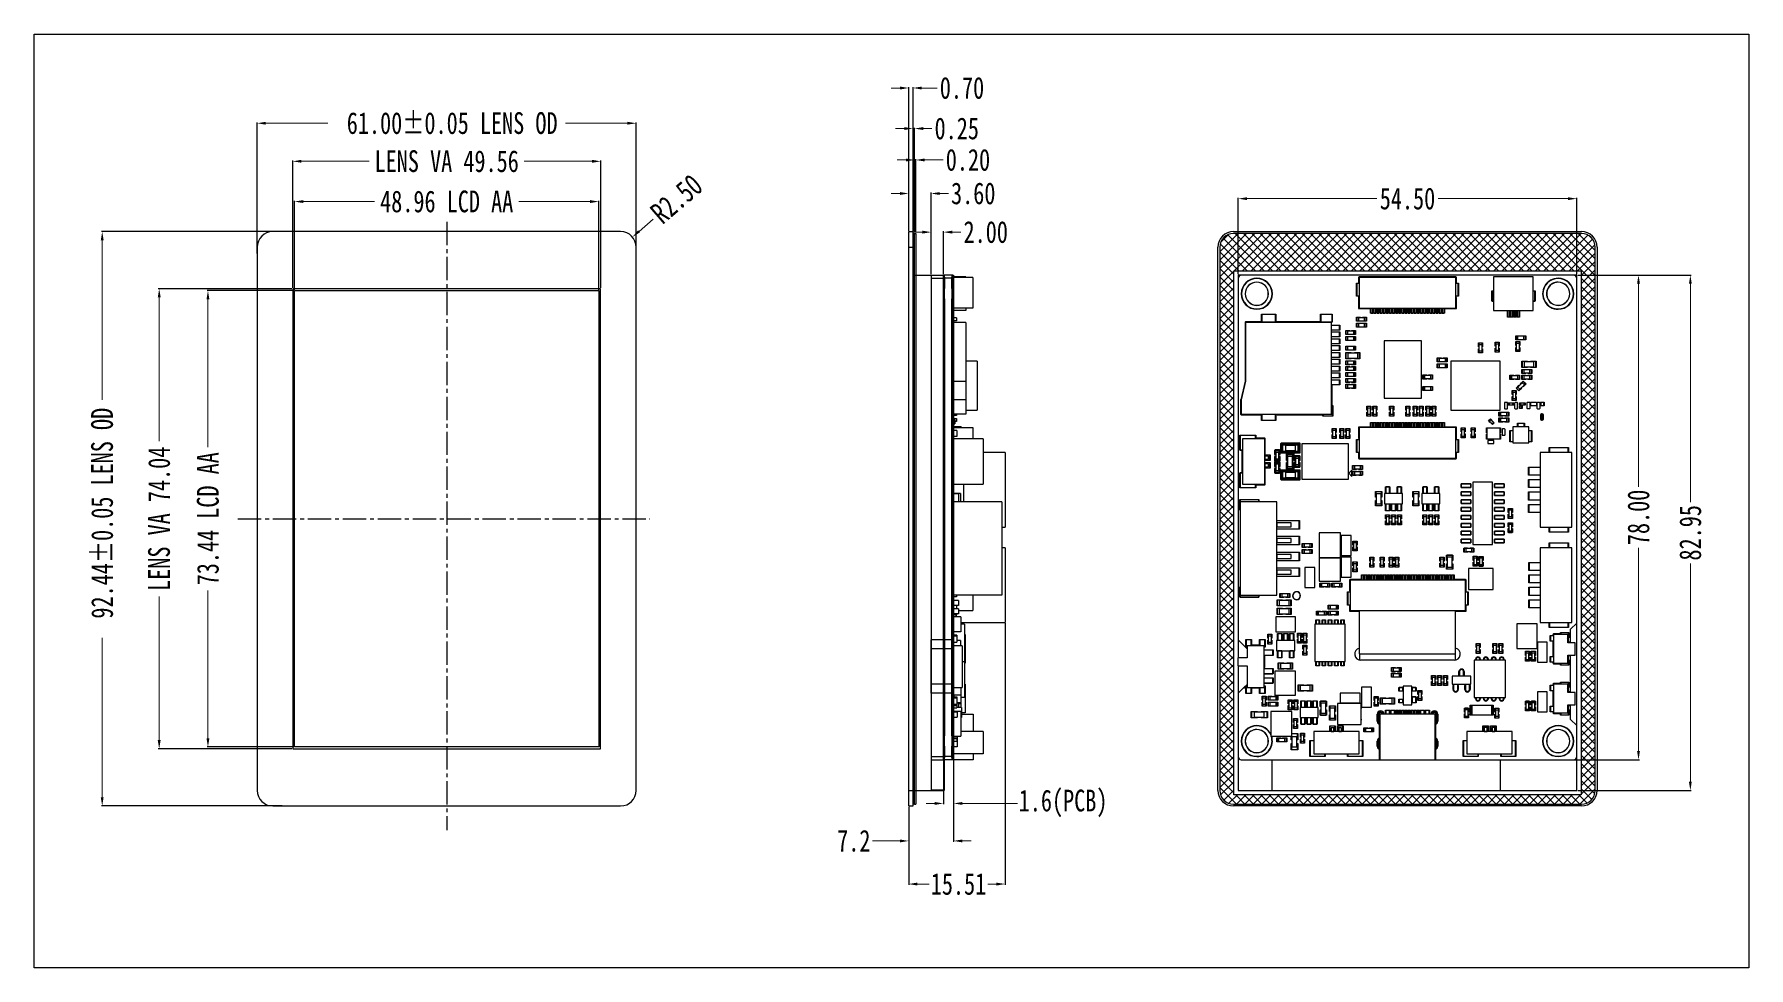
# Model space of a CAD drawing. Header units: millimetres. Extents: x 884 to 1160, y 193 to 343.
import ezdxf

# ---------------------------------------------------------------- set-up
doc = ezdxf.new("R2010")
doc.units = ezdxf.units.MM
doc.linetypes.add('CENTER2', pattern=[1.125, 0.75, -0.125, 0.125, -0.125])
for name, color, linetype in [('', 7, 'Continuous'), ('dim', 4, 'Continuous'), ('TJ', 5, 'Continuous')]:
    doc.layers.add(name, color=color, linetype=linetype)
doc.layers.add('图层0000', color=7, linetype='Continuous', lineweight=25)
doc.styles.add('STYLE1', font='', dxfattribs={"width": 0.9})
doc.styles.add('宋体', font='', dxfattribs={"width": 0.75})
doc.styles.get('STYLE1').set_extended_font_data('KaiTi_GB2312')
doc.styles.get('宋体').set_extended_font_data('SimSun')
doc.dimstyles.new('STANDARD$0', dxfattribs={"dimtxt": 1.5, "dimasz": 1.5, "dimexe": 0.25, "dimexo": 0.5, "dimgap": 0.4, "dimtad": 1, "dimzin": 9, "dimdsep": 46, "dimtxsty": 'STYLE1', "dimcen": 1.5, "dimclrd": 256, "dimclre": 256, "dimclrt": 256, "dimadec": 0, "dimazin": 0, "dimtfac": 1, "dimtmove": 0, "dimatfit": 3, "dimfxl": 0, "dimtolj": 1, "dimtzin": 0, "dimlwd": 5, "dimlwe": 5, "dimarcsym": 0})

msp = doc.modelspace()

# ---------------------------------------------------------------- blocks, each defined once
blk = doc.blocks.new('*D6')
at = {"layer": 'Defpoints', "color": 0}
for p in [(974.71, 316.43), (925.75, 302.1), (974.71, 302.1)]:
    blk.add_point(p, dxfattribs=at)
at = {"layer": 'dim', "color": 3, "lineweight": -2}
for p, q in [((925.75, 302.24), (925.75, 316.57)), ((974.71, 302.24), (974.71, 316.57))]:
    blk.add_line(p, q, dxfattribs=at)
at = {"layer": 'dim', "color": 3, "lineweight": 18}
for p, q in [((927.15, 316.43), (938.63, 316.43)), ((973.31, 316.43), (961.83, 316.43))]:
    blk.add_line(p, q, dxfattribs=at)
at = {"layer": 'dim', "color": 3}
for points in [[(927.15, 316.67), (927.15, 316.2), (925.75, 316.43)], [(973.31, 316.2), (973.31, 316.67), (974.71, 316.43)]]:
    blk.add_solid(points, dxfattribs=at)
at = {"layer": 'dim', "color": 3, "insert": (950.23, 316.43), "char_height": 1.96, "attachment_point": 5, "style": '宋体'}
blk.add_mtext('{\\H1.785714x;48.96 LCD AA}', dxfattribs=at)
blk = doc.blocks.new('*D7')
at = {"layer": 'Defpoints', "color": 0}
for p in [(925.75, 302.1), (911.81, 228.66), (925.75, 228.66)]:
    blk.add_point(p, dxfattribs=at)
at = {"layer": 'dim', "color": 3, "lineweight": -2}
for p, q in [((925.61, 302.1), (911.67, 302.1)), ((925.61, 228.66), (911.67, 228.66))]:
    blk.add_line(p, q, dxfattribs=at)
at = {"layer": 'dim', "color": 3, "lineweight": 18}
for p, q in [((911.81, 300.7), (911.81, 276.92)), ((911.81, 230.06), (911.81, 253.83))]:
    blk.add_line(p, q, dxfattribs=at)
at = {"layer": 'dim', "color": 3}
for points in [[(912.04, 300.7), (911.57, 300.7), (911.81, 302.1)], [(911.57, 230.06), (912.04, 230.06), (911.81, 228.66)]]:
    blk.add_solid(points, dxfattribs=at)
at = {"layer": 'dim', "color": 3, "insert": (911.81, 265.38), "char_height": 1.96, "attachment_point": 5, "rotation": 90, "style": '宋体'}
blk.add_mtext('{\\H1.785714x;73.44 LCD AA}', dxfattribs=at)
blk = doc.blocks.new('*D8')
at = {"layer": 'Defpoints', "color": 0}
for p in [(923.9, 311.6), (894.79, 219.16), (923.9, 219.16)]:
    blk.add_point(p, dxfattribs=at)
at = {"layer": 'dim', "color": 3, "lineweight": -2}
for p, q in [((923.76, 311.6), (894.65, 311.6)), ((923.76, 219.16), (894.65, 219.16))]:
    blk.add_line(p, q, dxfattribs=at)
at = {"layer": 'dim', "color": 3, "lineweight": 18}
for p, q in [((894.79, 310.2), (894.79, 284.52)), ((894.79, 220.56), (894.79, 246.23))]:
    blk.add_line(p, q, dxfattribs=at)
at = {"layer": 'dim', "color": 3}
for points in [[(895.02, 310.2), (894.56, 310.2), (894.79, 311.6)], [(894.56, 220.56), (895.02, 220.56), (894.79, 219.16)]]:
    blk.add_solid(points, dxfattribs=at)
at = {"layer": 'dim', "color": 3, "insert": (894.79, 265.38), "char_height": 1.96, "attachment_point": 5, "rotation": 90, "style": '宋体'}
blk.add_mtext('{\\H1.785714x; 92.44%%P0.05 LENS OD}', dxfattribs=at)
blk = doc.blocks.new('*D9')
at = {"layer": 'Defpoints', "color": 0}
for p in [(975.01, 322.91), (925.45, 302.4), (975.01, 302.4)]:
    blk.add_point(p, dxfattribs=at)
at = {"layer": 'dim', "color": 3, "lineweight": -2}
for p, q in [((925.45, 302.54), (925.45, 323.05)), ((975.01, 302.54), (975.01, 323.05))]:
    blk.add_line(p, q, dxfattribs=at)
at = {"layer": 'dim', "color": 3, "lineweight": 18}
for p, q in [((926.85, 322.91), (937.74, 322.91)), ((973.61, 322.91), (962.71, 322.91))]:
    blk.add_line(p, q, dxfattribs=at)
at = {"layer": 'dim', "color": 3}
for points in [[(926.85, 323.15), (926.85, 322.68), (925.45, 322.91)], [(973.61, 322.68), (973.61, 323.15), (975.01, 322.91)]]:
    blk.add_solid(points, dxfattribs=at)
at = {"layer": 'dim', "color": 3, "insert": (950.23, 322.91), "char_height": 1.96, "attachment_point": 5, "style": '宋体'}
blk.add_mtext('{\\H1.785714x;LENS VA 49.56}', dxfattribs=at)
blk = doc.blocks.new('*D10')
at = {"layer": 'Defpoints', "color": 0}
for p in [(925.45, 302.4), (903.96, 228.36), (925.45, 228.36)]:
    blk.add_point(p, dxfattribs=at)
at = {"layer": 'dim', "color": 3, "lineweight": -2}
for p, q in [((925.31, 302.4), (903.82, 302.4)), ((925.31, 228.36), (903.82, 228.36))]:
    blk.add_line(p, q, dxfattribs=at)
at = {"layer": 'dim', "color": 3, "lineweight": 18}
for p, q in [((903.96, 301), (903.96, 277.89)), ((903.96, 229.76), (903.96, 252.86))]:
    blk.add_line(p, q, dxfattribs=at)
at = {"layer": 'dim', "color": 3}
for points in [[(904.2, 301), (903.73, 301), (903.96, 302.4)], [(903.73, 229.76), (904.2, 229.76), (903.96, 228.36)]]:
    blk.add_solid(points, dxfattribs=at)
at = {"layer": 'dim', "color": 3, "insert": (903.96, 265.38), "char_height": 1.96, "attachment_point": 5, "rotation": 90, "style": '宋体'}
blk.add_mtext('{\\H1.785714x;LENS VA 74.04}', dxfattribs=at)
blk = doc.blocks.new('*D11')
at = {"layer": 'Defpoints', "color": 0}
for p in [(980.72, 329.04), (919.72, 307.96), (980.72, 307.96)]:
    blk.add_point(p, dxfattribs=at)
at = {"layer": 'dim', "color": 3, "lineweight": -2}
for p, q in [((919.72, 308.1), (919.72, 329.18)), ((980.72, 308.1), (980.72, 329.18))]:
    blk.add_line(p, q, dxfattribs=at)
at = {"layer": 'dim', "color": 3, "lineweight": 18}
for p, q in [((921.12, 329.04), (931.08, 329.04)), ((979.32, 329.04), (969.37, 329.04))]:
    blk.add_line(p, q, dxfattribs=at)
at = {"layer": 'dim', "color": 3}
for points in [[(921.12, 329.27), (921.12, 328.81), (919.72, 329.04)], [(979.32, 328.81), (979.32, 329.27), (980.72, 329.04)]]:
    blk.add_solid(points, dxfattribs=at)
at = {"layer": 'dim', "color": 3, "insert": (950.22, 329.04), "char_height": 1.96, "attachment_point": 5, "style": '宋体'}
blk.add_mtext('{\\H1.785714x; 61.00%%P0.05 LENS OD}', dxfattribs=at)
blk = doc.blocks.new('*D12')
at = {"layer": 'Defpoints', "color": 0}
for p in [(1025.28, 334.71), (1024.58, 311.6), (1025.28, 311.6)]:
    blk.add_point(p, dxfattribs=at)
at = {"layer": 'dim', "color": 3, "lineweight": 18}
for p, q in [((1023.18, 334.71), (1021.78, 334.71)), ((1026.68, 334.71), (1029.16, 334.71))]:
    blk.add_line(p, q, dxfattribs=at)
at = {"layer": 'dim', "color": 3, "lineweight": -2}
for p, q in [((1024.58, 311.74), (1024.58, 334.85)), ((1025.28, 311.74), (1025.28, 334.85))]:
    blk.add_line(p, q, dxfattribs=at)
at = {"layer": 'dim', "color": 3}
for points in [[(1023.18, 334.47), (1023.18, 334.94), (1024.58, 334.71)], [(1026.68, 334.94), (1026.68, 334.47), (1025.28, 334.71)]]:
    blk.add_solid(points, dxfattribs=at)
at = {"layer": 'dim', "color": 3, "insert": (1033.16, 334.71), "char_height": 1.96, "attachment_point": 5, "style": '宋体'}
blk.add_mtext('{\\H1.785714x;0.70}', dxfattribs=at)
blk = doc.blocks.new('*D13')
at = {"layer": 'Defpoints', "color": 0}
for p in [(1025.73, 323.13), (1025.53, 311.3), (1025.73, 311.3)]:
    blk.add_point(p, dxfattribs=at)
at = {"layer": 'dim', "color": 3, "lineweight": 18}
for p, q in [((1024.13, 323.13), (1022.73, 323.13)), ((1027.13, 323.13), (1030.11, 323.13))]:
    blk.add_line(p, q, dxfattribs=at)
at = {"layer": 'dim', "color": 3, "lineweight": -2}
for p, q in [((1025.53, 311.44), (1025.53, 323.27)), ((1025.73, 311.44), (1025.73, 323.27))]:
    blk.add_line(p, q, dxfattribs=at)
at = {"layer": 'dim', "color": 3}
for points in [[(1024.13, 322.89), (1024.13, 323.36), (1025.53, 323.13)], [(1027.13, 323.36), (1027.13, 322.89), (1025.73, 323.13)]]:
    blk.add_solid(points, dxfattribs=at)
at = {"layer": 'dim', "color": 3, "insert": (1034.12, 323.13), "char_height": 1.96, "attachment_point": 5, "style": '宋体'}
blk.add_mtext('{\\H1.785714x;0.20}', dxfattribs=at)
blk = doc.blocks.new('*D14')
at = {"layer": 'Defpoints', "color": 0}
for p in [(1028.18, 317.73), (1024.58, 311.6), (1028.18, 304.6)]:
    blk.add_point(p, dxfattribs=at)
at = {"layer": 'dim', "color": 3, "lineweight": 18}
for p, q in [((1023.18, 317.73), (1021.78, 317.73)), ((1029.58, 317.73), (1030.98, 317.73))]:
    blk.add_line(p, q, dxfattribs=at)
at = {"layer": 'dim', "color": 3, "lineweight": -2}
for p, q in [((1024.58, 311.74), (1024.58, 317.87)), ((1028.18, 304.74), (1028.18, 317.87))]:
    blk.add_line(p, q, dxfattribs=at)
at = {"layer": 'dim', "color": 3}
for points in [[(1023.18, 317.5), (1023.18, 317.96), (1024.58, 317.73)], [(1029.58, 317.96), (1029.58, 317.5), (1028.18, 317.73)]]:
    blk.add_solid(points, dxfattribs=at)
at = {"layer": 'dim', "color": 3, "insert": (1034.97, 317.73), "char_height": 1.96, "attachment_point": 5, "style": '宋体'}
blk.add_mtext('{\\H1.785714x;3.60}', dxfattribs=at)
blk = doc.blocks.new('*D15')
at = {"layer": 'Defpoints', "color": 0}
for p in [(1030.18, 311.51), (1028.18, 304.6), (1030.18, 304.6)]:
    blk.add_point(p, dxfattribs=at)
at = {"layer": 'dim', "color": 3, "lineweight": 18}
for p, q in [((1026.78, 311.51), (1025.38, 311.51)), ((1031.58, 311.51), (1032.98, 311.51))]:
    blk.add_line(p, q, dxfattribs=at)
at = {"layer": 'dim', "color": 3, "lineweight": -2}
for p, q in [((1028.18, 304.74), (1028.18, 311.65)), ((1030.18, 304.74), (1030.18, 311.65))]:
    blk.add_line(p, q, dxfattribs=at)
at = {"layer": 'dim', "color": 3}
for points in [[(1026.78, 311.28), (1026.78, 311.75), (1028.18, 311.51)], [(1031.58, 311.75), (1031.58, 311.28), (1030.18, 311.51)]]:
    blk.add_solid(points, dxfattribs=at)
at = {"layer": 'dim', "color": 3, "insert": (1036.98, 311.51), "char_height": 1.96, "attachment_point": 5, "style": '宋体'}
blk.add_mtext('{\\H1.785714x;2.00}', dxfattribs=at)
blk = doc.blocks.new('*D16')
at = {"layer": 'Defpoints', "color": 0}
for p in [(1040.1, 248.7), (1024.58, 219.16), (1040.1, 206.59)]:
    blk.add_point(p, dxfattribs=at)
at = {"layer": 'dim', "color": 3, "lineweight": -2}
for p, q in [((1040.1, 248.56), (1040.1, 206.45)), ((1024.58, 219.02), (1024.58, 206.45))]:
    blk.add_line(p, q, dxfattribs=at)
at = {"layer": 'dim', "color": 3, "lineweight": 18}
for p, q in [((1025.98, 206.59), (1027.88, 206.59)), ((1038.7, 206.59), (1037.33, 206.59))]:
    blk.add_line(p, q, dxfattribs=at)
at = {"layer": 'dim', "color": 3}
for points in [[(1025.98, 206.82), (1025.98, 206.35), (1024.58, 206.59)], [(1038.7, 206.35), (1038.7, 206.82), (1040.1, 206.59)]]:
    blk.add_solid(points, dxfattribs=at)
at = {"layer": 'dim', "color": 3, "insert": (1032.6, 206.59), "char_height": 1.96, "attachment_point": 5, "style": '宋体'}
blk.add_mtext('{\\H1.785714x;15.51}', dxfattribs=at)
blk = doc.blocks.new('*D17')
at = {"layer": 'Defpoints', "color": 0}
for p in [(1030.18, 226.6), (1031.81, 226.6), (1031.81, 219.56)]:
    blk.add_point(p, dxfattribs=at)
at = {"layer": 'dim', "color": 3, "lineweight": -2}
for p, q in [((1030.18, 226.46), (1030.18, 219.42)), ((1031.81, 226.46), (1031.81, 219.42))]:
    blk.add_line(p, q, dxfattribs=at)
at = {"layer": 'dim', "color": 3, "lineweight": 18}
for p, q in [((1028.78, 219.56), (1027.38, 219.56)), ((1033.21, 219.56), (1042.1, 219.56))]:
    blk.add_line(p, q, dxfattribs=at)
at = {"layer": 'dim', "color": 3}
for points in [[(1028.78, 219.33), (1028.78, 219.79), (1030.18, 219.56)], [(1033.21, 219.79), (1033.21, 219.33), (1031.81, 219.56)]]:
    blk.add_solid(points, dxfattribs=at)
at = {"layer": 'dim', "color": 3, "insert": (1049.43, 219.56), "char_height": 1.96, "attachment_point": 5, "style": '宋体'}
blk.add_mtext('{\\H1.785714x;1.6(PCB)}', dxfattribs=at)
blk = doc.blocks.new('*D18')
at = {"layer": 'Defpoints', "color": 0}
for p in [(978.23, 309.1), (980.12, 310.73)]:
    blk.add_point(p, dxfattribs=at)
at = {"layer": 'dim', "color": 3, "lineweight": 18}
blk.add_line((983.45, 313.6), (981.18, 311.64), dxfattribs=at)
at = {"layer": 'dim', "color": 3}
blk.add_solid([(981.03, 311.82), (981.33, 311.47), (980.12, 310.73)], dxfattribs=at)
at = {"layer": 'dim', "color": 3, "insert": (987.22, 316.85), "char_height": 1.96, "attachment_point": 5, "rotation": 40.7507, "style": '宋体'}
blk.add_mtext('{\\H1.785714x;R2.50}', dxfattribs=at)
blk = doc.blocks.new('*D19')
at = {"layer": 'Defpoints', "color": 0}
for p in [(1031.81, 226.6), (1024.58, 219.16), (1024.58, 213.53)]:
    blk.add_point(p, dxfattribs=at)
at = {"layer": 'dim', "color": 3, "lineweight": -2}
for p, q in [((1031.81, 226.46), (1031.81, 213.39)), ((1024.58, 219.02), (1024.58, 213.39))]:
    blk.add_line(p, q, dxfattribs=at)
at = {"layer": 'dim', "color": 3, "lineweight": 18}
for p, q in [((1023.18, 213.53), (1018.77, 213.53)), ((1033.21, 213.53), (1034.61, 213.53))]:
    blk.add_line(p, q, dxfattribs=at)
at = {"layer": 'dim', "color": 3}
for points in [[(1023.18, 213.29), (1023.18, 213.76), (1024.58, 213.53)], [(1033.21, 213.76), (1033.21, 213.29), (1031.81, 213.53)]]:
    blk.add_solid(points, dxfattribs=at)
at = {"layer": 'dim', "color": 3, "insert": (1015.75, 213.53), "char_height": 1.96, "attachment_point": 5, "style": '宋体'}
blk.add_mtext('{\\H1.785714x;7.2}', dxfattribs=at)
blk = doc.blocks.new('*D20')
at = {"layer": 'Defpoints', "color": 0}
for p in [(1132.11, 316.9), (1077.61, 304.6), (1132.11, 304.6)]:
    blk.add_point(p, dxfattribs=at)
at = {"layer": 'dim', "color": 3, "lineweight": -2}
for p, q in [((1077.61, 304.74), (1077.61, 317.04)), ((1132.11, 304.74), (1132.11, 317.04))]:
    blk.add_line(p, q, dxfattribs=at)
at = {"layer": 'dim', "color": 3, "lineweight": 18}
for p, q in [((1079.01, 316.9), (1099.93, 316.9)), ((1130.71, 316.9), (1109.78, 316.9))]:
    blk.add_line(p, q, dxfattribs=at)
at = {"layer": 'dim', "color": 3}
for points in [[(1079.01, 317.13), (1079.01, 316.67), (1077.61, 316.9)], [(1130.71, 316.67), (1130.71, 317.13), (1132.11, 316.9)]]:
    blk.add_solid(points, dxfattribs=at)
at = {"layer": 'dim', "color": 3, "insert": (1104.86, 316.9), "char_height": 1.96, "attachment_point": 5, "style": '宋体'}
blk.add_mtext('{\\H1.785714x;54.50}', dxfattribs=at)
blk = doc.blocks.new('*D21')
at = {"layer": 'Defpoints', "color": 0}
for p in [(1132.11, 304.6), (1132.11, 221.65), (1150.38, 221.65)]:
    blk.add_point(p, dxfattribs=at)
at = {"layer": 'dim', "color": 3, "lineweight": -2}
for p, q in [((1132.25, 304.6), (1150.52, 304.6)), ((1132.25, 221.65), (1150.52, 221.65))]:
    blk.add_line(p, q, dxfattribs=at)
at = {"layer": 'dim', "color": 3, "lineweight": 18}
for p, q in [((1150.38, 303.2), (1150.38, 268.05)), ((1150.38, 223.05), (1150.38, 258.19))]:
    blk.add_line(p, q, dxfattribs=at)
at = {"layer": 'dim', "color": 3}
for points in [[(1150.61, 303.2), (1150.15, 303.2), (1150.38, 304.6)], [(1150.15, 223.05), (1150.61, 223.05), (1150.38, 221.65)]]:
    blk.add_solid(points, dxfattribs=at)
at = {"layer": 'dim', "color": 3, "insert": (1150.38, 263.12), "char_height": 1.96, "attachment_point": 5, "rotation": 90, "style": '宋体'}
blk.add_mtext('{\\H1.785714x;82.95}', dxfattribs=at)
blk = doc.blocks.new('*D22')
at = {"layer": 'Defpoints', "color": 0}
for p in [(1132.11, 304.6), (1142.04, 304.6), (1131.44, 226.6)]:
    blk.add_point(p, dxfattribs=at)
at = {"layer": 'dim', "color": 3, "lineweight": -2}
for p, q in [((1132.25, 304.6), (1142.18, 304.6)), ((1131.58, 226.6), (1142.18, 226.6))]:
    blk.add_line(p, q, dxfattribs=at)
at = {"layer": 'dim', "color": 3, "lineweight": 18}
for p, q in [((1142.04, 303.2), (1142.04, 270.51)), ((1142.04, 228), (1142.04, 260.68))]:
    blk.add_line(p, q, dxfattribs=at)
at = {"layer": 'dim', "color": 3}
for points in [[(1142.27, 303.2), (1141.8, 303.2), (1142.04, 304.6)], [(1141.8, 228), (1142.27, 228), (1142.04, 226.6)]]:
    blk.add_solid(points, dxfattribs=at)
at = {"layer": 'dim', "color": 3, "insert": (1142.04, 265.6), "char_height": 1.96, "attachment_point": 5, "rotation": 90, "style": '宋体'}
blk.add_mtext('{\\H1.785714x;78.00}', dxfattribs=at)
blk = doc.blocks.new('*D23')
at = {"layer": 'Defpoints', "color": 0}
for p in [(1025.53, 328.18), (1025.28, 311.6), (1025.53, 311.3)]:
    blk.add_point(p, dxfattribs=at)
at = {"layer": 'dim', "color": 3, "lineweight": 18}
for p, q in [((1023.88, 328.18), (1022.48, 328.18)), ((1026.93, 328.18), (1028.33, 328.18))]:
    blk.add_line(p, q, dxfattribs=at)
at = {"layer": 'dim', "color": 3, "lineweight": -2}
for p, q in [((1025.28, 311.74), (1025.28, 328.32)), ((1025.53, 311.44), (1025.53, 328.32))]:
    blk.add_line(p, q, dxfattribs=at)
at = {"layer": 'dim', "color": 3}
for points in [[(1023.88, 327.95), (1023.88, 328.42), (1025.28, 328.18)], [(1026.93, 328.42), (1026.93, 327.95), (1025.53, 328.18)]]:
    blk.add_solid(points, dxfattribs=at)
at = {"layer": 'dim', "color": 3, "insert": (1032.32, 328.18), "char_height": 1.96, "attachment_point": 5, "style": '宋体'}
blk.add_mtext('{\\H1.785714x;0.25}', dxfattribs=at)

# ---------------------------------------------------------------- dimensions: what is measured, and where the dimension line sits
at = {"layer": 'dim', "color": 3}
for base, p1, p2, text, override, picture, middle in [((980.723, 329.039), (919.723, 307.959), (980.723, 307.959), '{\\H1.785714x; <>%%P0.05 LENS OD}', {"dimscale": 0.7, "dimtxt": 2.8, "dimasz": 2, "dimexe": 0.2, "dimexo": 0.2, "dimgap": 0.625, "dimtad": 0, "dimzin": 1, "dimtxsty": '宋体', "dimcen": 0, "dimclrd": 3, "dimclre": 3, "dimclrt": 3, "dimtofl": 0, "dimatfit": 0, "dimtolj": 0, "dimtzin": 8, "dimlwd": 18, "dimlwe": 65534}, '*D11', (950.223, 329.039)), ((1025.282, 334.706), (1024.582, 311.596), (1025.282, 311.596), '{\\H1.785714x;<>}', {"dimscale": 0.7, "dimtxt": 2.8, "dimasz": 2, "dimexe": 0.2, "dimexo": 0.2, "dimgap": 0.625, "dimtad": 0, "dimzin": 1, "dimtxsty": '宋体', "dimcen": 0, "dimclrd": 3, "dimclre": 3, "dimclrt": 3, "dimtofl": 0, "dimatfit": 0, "dimtolj": 0, "dimtzin": 8, "dimlwd": 18, "dimlwe": 65534}, '*D12', (1033.164, 334.706)), ((975.008, 322.913), (925.448, 302.396), (975.008, 302.396), '{\\H1.785714x;LENS VA <>}', {"dimscale": 0.7, "dimtxt": 2.8, "dimasz": 2, "dimexe": 0.2, "dimexo": 0.2, "dimgap": 0.625, "dimtad": 0, "dimzin": 1, "dimtxsty": '宋体', "dimcen": 0, "dimclrd": 3, "dimclre": 3, "dimclrt": 3, "dimtofl": 0, "dimatfit": 0, "dimtolj": 0, "dimtzin": 8, "dimlwd": 18, "dimlwe": 65534}, '*D9', (950.228, 322.913)), ((1025.732, 323.128), (1025.532, 311.296), (1025.732, 311.296), '{\\H1.785714x;<>}', {"dimscale": 0.7, "dimtxt": 2.8, "dimasz": 2, "dimexe": 0.2, "dimexo": 0.2, "dimgap": 0.625, "dimtad": 0, "dimzin": 1, "dimtxsty": '宋体', "dimcen": 0, "dimclrd": 3, "dimclre": 3, "dimclrt": 3, "dimtofl": 0, "dimatfit": 0, "dimtolj": 0, "dimtzin": 8, "dimlwd": 18, "dimlwe": 65534}, '*D13', (1034.119, 323.128)), ((974.708, 316.432), (925.748, 302.096), (974.708, 302.096), '{\\H1.785714x;<> LCD AA}', {"dimscale": 0.7, "dimtxt": 2.8, "dimasz": 2, "dimexe": 0.2, "dimexo": 0.2, "dimgap": 0.625, "dimtad": 0, "dimzin": 1, "dimtxsty": '宋体', "dimcen": 0, "dimclrd": 3, "dimclre": 3, "dimclrt": 3, "dimtofl": 0, "dimatfit": 0, "dimtolj": 0, "dimtzin": 8, "dimlwd": 18, "dimlwe": 65534}, '*D6', (950.228, 316.432)), ((1028.182, 317.729), (1024.582, 311.596), (1028.182, 304.596), '{\\H1.785714x;<>}', {"dimscale": 0.7, "dimtxt": 2.8, "dimasz": 2, "dimexe": 0.2, "dimexo": 0.2, "dimgap": 0.625, "dimtad": 0, "dimzin": 1, "dimtxsty": '宋体', "dimcen": 0, "dimclrd": 3, "dimclre": 3, "dimclrt": 3, "dimtofl": 0, "dimatfit": 0, "dimtolj": 0, "dimtzin": 8, "dimlwd": 18, "dimlwe": 65534}, '*D14', (1034.969, 317.729)), ((1030.182, 311.513), (1028.182, 304.596), (1030.182, 304.596), '{\\H1.785714x;<>}', {"dimscale": 0.7, "dimtxt": 2.8, "dimasz": 2, "dimexe": 0.2, "dimexo": 0.2, "dimgap": 0.625, "dimtad": 0, "dimzin": 1, "dimtxsty": '宋体', "dimcen": 0, "dimclrd": 3, "dimclre": 3, "dimclrt": 3, "dimtofl": 0, "dimatfit": 0, "dimtolj": 0, "dimtzin": 8, "dimlwd": 18, "dimlwe": 65534}, '*D15', (1036.983, 311.513)), ((1040.095, 206.587), (1024.582, 219.156), (1040.095, 248.696), '{\\H1.785714x;<>}', {"dimscale": 0.7, "dimtxt": 2.8, "dimasz": 2, "dimexe": 0.2, "dimexo": 0.2, "dimgap": 0.625, "dimtad": 0, "dimzin": 1, "dimtxsty": '宋体', "dimcen": 0, "dimclrd": 3, "dimclre": 3, "dimclrt": 3, "dimtofl": 0, "dimatfit": 0, "dimtolj": 0, "dimtzin": 8, "dimlwd": 18, "dimlwe": 65534}, '*D16', (1032.604, 206.587)), ((1024.582, 213.526), (1031.808, 226.596), (1024.582, 219.156), '{\\H1.785714x;<>}', {"dimscale": 0.7, "dimtxt": 2.8, "dimasz": 2, "dimexe": 0.2, "dimexo": 0.2, "dimgap": 0.625, "dimtad": 0, "dimtoh": 0, "dimdec": 1, "dimzin": 1, "dimtxsty": '宋体', "dimcen": 0, "dimclrd": 3, "dimclre": 3, "dimclrt": 3, "dimtofl": 0, "dimatfit": 0, "dimtolj": 0, "dimtzin": 8, "dimlwd": 18, "dimlwe": 65534}, '*D19', (1015.749, 213.526)), ((1031.808, 219.56), (1030.182, 226.596), (1031.808, 226.596), '{\\H1.785714x;<>(PCB)}', {"dimscale": 0.7, "dimtxt": 2.8, "dimasz": 2, "dimexe": 0.2, "dimexo": 0.2, "dimgap": 0.625, "dimtad": 0, "dimdec": 1, "dimzin": 1, "dimtxsty": '宋体', "dimcen": 0, "dimclrd": 3, "dimclre": 3, "dimclrt": 3, "dimtofl": 0, "dimatfit": 0, "dimtolj": 0, "dimtzin": 8, "dimlwd": 18, "dimlwe": 65534}, '*D17', (1049.425, 219.56))]:
    dim = msp.add_linear_dim(base=base, p1=p1, p2=p2, text=text, dimstyle='STANDARD$0', override=override, dxfattribs=at)
    dim.commit()
    dim.dimension.update_dxf_attribs({"geometry": picture, "text_midpoint": middle, "dimtype": 160})
for base, p1, p2, picture, middle in [((1025.532, 328.182), (1025.282, 311.596), (1025.532, 311.296), '*D23', (1032.319, 328.182)), ((1132.108, 316.898), (1077.608, 304.596), (1132.108, 304.596), '*D20', (1104.858, 316.898))]:
    dim = msp.add_linear_dim(base=base, p1=p1, p2=p2, text='{\\H1.785714x;<>}', dimstyle='STANDARD$0', override={"dimscale": 0.7, "dimtxt": 2.8, "dimasz": 2, "dimexe": 0.2, "dimexo": 0.2, "dimgap": 0.625, "dimtad": 0, "dimzin": 1, "dimtxsty": '宋体', "dimcen": 0, "dimclrd": 3, "dimclre": 3, "dimclrt": 3, "dimtofl": 0, "dimatfit": 0, "dimtolj": 0, "dimtzin": 8, "dimlwd": 18, "dimlwe": 65534}, dxfattribs=at)
    dim.commit()
    dim.dimension.update_dxf_attribs({"geometry": picture, "text_midpoint": middle})
dim = msp.add_radius_dim(center=(978.228, 309.096), mpoint=(980.121, 310.728), text='{\\H1.785714x;<>}', dimstyle='STANDARD$0', override={"dimscale": 0.7, "dimtxt": 2.8, "dimasz": 2, "dimexe": 0.2, "dimexo": 0.2, "dimgap": 0.625, "dimtad": 0, "dimzin": 1, "dimtxsty": '宋体', "dimcen": 0, "dimclrd": 3, "dimclre": 3, "dimclrt": 3, "dimtofl": 0, "dimatfit": 0, "dimtolj": 0, "dimtzin": 8, "dimlwd": 18, "dimlwe": 65534}, dxfattribs=at)
dim.commit()
dim.dimension.update_dxf_attribs({"geometry": '*D18', "text_midpoint": (987.224, 316.848), "dimtype": 164})
for base, p1, p2, text, picture, middle in [((894.791, 219.156), (923.897, 311.596), (923.897, 219.156), '{\\H1.785714x; <>%%P0.05 LENS OD}', '*D8', (894.791, 265.376)), ((903.962, 228.356), (925.448, 302.396), (925.448, 228.356), '{\\H1.785714x;LENS VA <>}', '*D10', (903.962, 265.376)), ((911.807, 228.656), (925.748, 302.096), (925.748, 228.656), '{\\H1.785714x;<> LCD AA}', '*D7', (911.807, 265.376))]:
    dim = msp.add_linear_dim(base=base, p1=p1, p2=p2, angle=90, text=text, dimstyle='STANDARD$0', override={"dimscale": 0.7, "dimtxt": 2.8, "dimasz": 2, "dimexe": 0.2, "dimexo": 0.2, "dimgap": 0.625, "dimtad": 0, "dimzin": 1, "dimtxsty": '宋体', "dimcen": 0, "dimclrd": 3, "dimclre": 3, "dimclrt": 3, "dimtofl": 0, "dimatfit": 0, "dimtolj": 0, "dimtzin": 8, "dimlwd": 18, "dimlwe": 65534}, dxfattribs=at)
    dim.commit()
    dim.dimension.update_dxf_attribs({"geometry": picture, "text_midpoint": middle, "dimtype": 160})
for base, p1, p2, picture, middle in [((1142.037, 304.596), (1131.436, 226.596), (1132.108, 304.596), '*D22', (1142.037, 265.596)), ((1150.379, 221.646), (1132.108, 304.596), (1132.108, 221.646), '*D21', (1150.379, 263.121))]:
    dim = msp.add_linear_dim(base=base, p1=p1, p2=p2, angle=90, text='{\\H1.785714x;<>}', dimstyle='STANDARD$0', override={"dimscale": 0.7, "dimtxt": 2.8, "dimasz": 2, "dimexe": 0.2, "dimexo": 0.2, "dimgap": 0.625, "dimtad": 0, "dimzin": 1, "dimtxsty": '宋体', "dimcen": 0, "dimclrd": 3, "dimclre": 3, "dimclrt": 3, "dimtofl": 0, "dimatfit": 0, "dimtolj": 0, "dimtzin": 8, "dimlwd": 18, "dimlwe": 65534}, dxfattribs=at)
    dim.commit()
    dim.dimension.update_dxf_attribs({"geometry": picture, "text_midpoint": middle})

# ---------------------------------------------------------------- hatches: boundary and pattern name
at = {"layer": ''}
h = msp.add_hatch(dxfattribs=at)
h.set_pattern_fill('ANSI37', color=2, scale=0.3)
h.set_pattern_definition([(45, (1074.6578, 219.4562), (-0.673519, 0.673519), []), (135, (1074.6578, 219.4562), (-0.673519, -0.673519), [])])
edge = h.paths.add_edge_path()
edge.add_arc((1076.858, 221.656), 2.2, 180, 270)
edge.add_line((1076.858, 219.456), (1132.858, 219.456))
edge.add_arc((1132.858, 221.656), 2.2, 270, 360)
edge.add_line((1135.058, 221.656), (1135.058, 309.096))
edge.add_arc((1132.858, 309.096), 2.2, 0, 90)
edge.add_line((1132.858, 311.296), (1076.858, 311.296))
edge.add_arc((1076.858, 309.096), 2.2, 90, 180)
edge.add_line((1074.658, 309.096), (1074.658, 221.656))
h.paths.add_polyline_path([(1076.908, 220.946), (1132.808, 220.946), (1132.808, 305.296), (1076.908, 305.296)], flags=16)

# ---------------------------------------------------------------- linework, layer by layer
for q in [(1025.532, 311.296), (1025.282, 219.456)]:
    msp.add_line((1025.532, 219.456), q)
msp.add_lwpolyline([(883.859, 343.356), (1159.772, 343.356), (1159.772, 193.122), (883.859, 193.122)], close=True)
at = {"layer": 'TJ', "color": 1, "linetype": 'CENTER2', "ltscale": 5}
for p, q in [((950.228, 313.145), (950.228, 215.25)), ((916.641, 265.376), (982.897, 265.376))]:
    msp.add_line(p, q, dxfattribs=at)
at = {"layer": '图层0000', "color": 7, "linetype": 'Continuous', "lineweight": 25}
for p, q in [((919.728, 309.096), (919.728, 221.656)), ((978.228, 311.596), (922.228, 311.596)), ((980.728, 221.656), (980.728, 309.096)), ((1024.582, 309.096), (1024.582, 311.596)), ((1024.582, 311.596), (1025.282, 311.596)), ((1024.582, 221.656), (1024.582, 309.096)), ((1024.582, 309.096), (1025.282, 309.096)), ((1025.282, 309.096), (1025.282, 311.596)), ((1025.282, 311.296), (1025.732, 311.296)), ((1025.282, 221.656), (1025.282, 309.096)), ((1025.282, 309.096), (1025.482, 309.096)), ((1025.732, 311.296), (1025.732, 309.096)), ((1025.732, 309.096), (1025.732, 221.656)), ((1074.358, 221.656), (1074.358, 309.096)), ((1074.658, 309.096), (1074.658, 221.656)), ((1076.858, 311.596), (1132.858, 311.596)), ((1132.858, 311.296), (1076.858, 311.296)), ((1135.058, 221.656), (1135.058, 309.096)), ((1135.358, 309.096), (1135.358, 221.656)), ((1025.482, 304.596), (1028.182, 304.596)), ((1028.182, 304.596), (1028.182, 304.096)), ((1028.182, 304.596), (1030.182, 304.596)), ((1028.182, 304.596), (1028.182, 221.646)), ((1028.182, 304.096), (1028.182, 245.896)), ((1028.182, 304.096), (1030.182, 304.096)), ((1030.182, 304.096), (1030.182, 304.596)), ((1030.195, 304.596), (1030.182, 304.596)), ((1030.195, 304.596), (1030.182, 304.596)), ((1030.182, 304.596), (1030.182, 304.096)), ((1030.182, 245.896), (1030.182, 304.096)), ((1030.182, 304.096), (1030.182, 245.896)), ((1030.195, 304.096), (1030.182, 304.096)), ((1030.195, 304.596), (1030.195, 304.096)), ((1030.195, 304.096), (1030.195, 304.246)), ((1030.234, 304.246), (1030.195, 304.246)), ((1030.195, 302.422), (1030.195, 304.096)), ((1030.195, 304.096), (1030.195, 245.896)), ((1030.234, 304.096), (1030.195, 304.096)), ((1030.234, 304.096), (1030.234, 304.596)), ((1030.294, 304.596), (1030.234, 304.596)), ((1030.234, 304.246), (1030.234, 304.096)), ((1030.234, 245.896), (1030.234, 304.096)), ((1030.234, 304.096), (1030.234, 302.422)), ((1030.294, 304.096), (1030.234, 304.096)), ((1030.294, 304.596), (1030.294, 304.096)), ((1030.294, 304.096), (1030.294, 304.246)), ((1030.324, 304.246), (1030.294, 304.246)), ((1030.324, 304.246), (1030.294, 304.246)), ((1030.324, 304.246), (1030.294, 304.246)), ((1030.294, 302.422), (1030.294, 304.096)), ((1030.294, 304.096), (1030.294, 245.896)), ((1030.324, 304.096), (1030.294, 304.096)), ((1030.324, 304.096), (1030.324, 304.596)), ((1031.524, 304.596), (1030.324, 304.596)), ((1030.324, 304.246), (1030.324, 304.096)), ((1030.324, 245.896), (1030.324, 304.096)), ((1030.324, 304.096), (1030.324, 302.422)), ((1031.524, 304.096), (1030.324, 304.096)), ((1031.524, 304.596), (1031.524, 304.096)), ((1031.554, 304.246), (1031.524, 304.246)), ((1031.524, 304.096), (1031.524, 304.246)), ((1031.554, 304.246), (1031.524, 304.246)), ((1031.554, 304.246), (1031.524, 304.246)), ((1031.524, 302.422), (1031.524, 304.096)), ((1031.524, 304.096), (1031.524, 245.896)), ((1031.554, 304.096), (1031.524, 304.096)), ((1031.554, 304.096), (1031.554, 304.596)), ((1031.754, 304.596), (1031.554, 304.596)), ((1031.554, 304.246), (1031.554, 304.096)), ((1031.554, 245.896), (1031.554, 304.096)), ((1031.554, 304.096), (1031.554, 302.422)), ((1031.754, 304.096), (1031.554, 304.096)), ((1031.754, 304.596), (1031.754, 304.096)), ((1031.754, 304.096), (1031.754, 304.246)), ((1031.795, 304.246), (1031.754, 304.246)), ((1031.754, 302.422), (1031.754, 304.096)), ((1031.754, 304.096), (1031.754, 245.896)), ((1031.795, 304.096), (1031.754, 304.096)), ((1031.795, 304.096), (1031.795, 304.596)), ((1031.808, 304.596), (1031.795, 304.596)), ((1031.808, 304.596), (1031.795, 304.596)), ((1031.795, 304.246), (1031.795, 304.096)), ((1031.795, 245.896), (1031.795, 304.096)), ((1031.795, 304.096), (1031.795, 302.422)), ((1031.808, 304.096), (1031.795, 304.096)), ((1031.808, 304.596), (1031.808, 304.096)), ((1033.795, 304.296), (1031.808, 304.296)), ((1034.895, 304.196), (1031.808, 304.196)), ((1031.808, 304.096), (1031.808, 245.896)), ((1033.795, 304.296), (1033.795, 304.196)), ((1034.895, 304.196), (1034.895, 299.296)), ((1076.908, 220.946), (1076.908, 305.296)), ((1076.908, 305.296), (1132.808, 305.296)), ((1078.108, 304.596), (1077.608, 304.596)), ((1077.608, 304.596), (1077.608, 304.096)), ((1077.608, 304.096), (1077.608, 245.896)), ((1131.608, 304.596), (1078.108, 304.596)), ((1096.958, 304.196), (1096.958, 303.446)), ((1112.658, 304.296), (1097.058, 304.296)), ((1112.658, 304.196), (1097.058, 304.196)), ((1097.058, 304.196), (1097.058, 299.296)), ((1112.558, 304.196), (1112.558, 304.096)), ((1112.658, 299.296), (1112.658, 304.196)), ((1112.758, 303.446), (1112.758, 304.196)), ((1125.108, 304.296), (1118.708, 304.296)), ((1118.708, 304.296), (1118.708, 298.896)), ((1125.108, 298.896), (1125.108, 304.296)), ((1132.108, 304.596), (1131.608, 304.596)), ((1132.108, 304.096), (1132.108, 304.596)), ((1132.108, 248.596), (1132.108, 304.096)), ((1132.808, 305.296), (1132.808, 220.946)), ((975.008, 302.396), (925.448, 302.396)), ((925.448, 302.396), (925.448, 228.356)), ((925.748, 228.656), (925.748, 302.096)), ((925.748, 302.096), (974.708, 302.096)), ((974.708, 302.096), (974.708, 228.656)), ((975.008, 228.356), (975.008, 302.396)), ((1030.234, 302.422), (1030.195, 302.422)), ((1030.195, 302.321), (1030.234, 302.321)), ((1030.195, 300.872), (1030.234, 300.872)), ((1030.195, 245.896), (1030.195, 300.77)), ((1030.234, 300.77), (1030.195, 300.77)), ((1030.234, 300.77), (1030.234, 245.896)), ((1030.324, 302.422), (1030.294, 302.422)), ((1030.294, 302.321), (1030.324, 302.321)), ((1030.294, 300.872), (1030.324, 300.872)), ((1030.294, 245.896), (1030.294, 300.77)), ((1030.324, 300.77), (1030.294, 300.77)), ((1030.324, 300.77), (1030.324, 245.896)), ((1031.554, 302.422), (1031.524, 302.422)), ((1031.524, 302.321), (1031.554, 302.321)), ((1031.524, 300.872), (1031.554, 300.872)), ((1031.524, 245.896), (1031.524, 300.77)), ((1031.554, 300.77), (1031.524, 300.77)), ((1031.554, 300.77), (1031.554, 245.896)), ((1031.795, 302.422), (1031.754, 302.422)), ((1031.754, 302.321), (1031.795, 302.321)), ((1031.754, 300.872), (1031.795, 300.872)), ((1031.795, 300.77), (1031.754, 300.77)), ((1096.658, 303.296), (1097.058, 303.296)), ((1096.658, 301.196), (1096.658, 303.296)), ((1097.058, 301.196), (1096.658, 301.196)), ((1097.058, 303.246), (1096.708, 303.246)), ((1096.708, 303.246), (1096.708, 301.246)), ((1096.708, 301.246), (1097.058, 301.246)), ((1096.958, 301.046), (1096.958, 299.296)), ((1112.658, 303.296), (1113.058, 303.296)), ((1113.008, 303.246), (1112.658, 303.246)), ((1112.658, 301.246), (1113.008, 301.246)), ((1113.058, 301.196), (1112.658, 301.196)), ((1112.758, 299.296), (1112.758, 300.946)), ((1113.008, 301.246), (1113.008, 303.246)), ((1113.058, 303.296), (1113.058, 301.196)), ((1118.408, 302.076), (1118.708, 302.076)), ((1118.408, 300.376), (1118.408, 302.076)), ((1118.708, 302.026), (1118.458, 302.026)), ((1118.458, 302.026), (1118.458, 300.426)), ((1125.108, 302.076), (1125.408, 302.076)), ((1125.358, 302.026), (1125.108, 302.026)), ((1125.358, 300.426), (1125.358, 302.026)), ((1125.408, 302.076), (1125.408, 300.376)), ((1034.895, 299.296), (1031.795, 299.296)), ((1033.795, 298.896), (1031.795, 298.896)), ((1033.795, 299.296), (1033.795, 298.896)), ((1081.358, 298.301), (1083.658, 298.301)), ((1081.358, 297.001), (1081.358, 298.301)), ((1083.608, 298.251), (1081.408, 298.251)), ((1081.408, 298.251), (1081.408, 297.051)), ((1083.608, 297.051), (1083.608, 298.251)), ((1083.658, 298.301), (1083.658, 297.001)), ((1090.858, 298.301), (1092.758, 298.301)), ((1090.858, 297.001), (1090.858, 298.301)), ((1092.708, 298.251), (1090.908, 298.251)), ((1090.908, 298.251), (1090.908, 297.051)), ((1092.708, 297.051), (1092.708, 298.251)), ((1092.758, 298.301), (1092.758, 297.001)), ((1097.058, 299.296), (1112.658, 299.296)), ((1097.058, 299.196), (1098.758, 299.196)), ((1098.908, 298.446), (1098.908, 299.296)), ((1099.308, 298.446), (1098.908, 298.446)), ((1098.958, 299.296), (1098.958, 298.496)), ((1098.958, 298.496), (1099.258, 298.496)), ((1099.258, 298.496), (1099.258, 299.296)), ((1099.308, 299.296), (1099.308, 298.446)), ((1099.408, 298.446), (1099.408, 299.296)), ((1099.808, 298.446), (1099.408, 298.446)), ((1099.458, 299.296), (1099.458, 298.496)), ((1099.458, 298.496), (1099.758, 298.496)), ((1099.758, 298.496), (1099.758, 299.296)), ((1099.808, 299.296), (1099.808, 298.446)), ((1099.908, 298.446), (1099.908, 299.296)), ((1100.308, 298.446), (1099.908, 298.446)), ((1099.958, 299.296), (1099.958, 298.496)), ((1099.958, 298.496), (1100.258, 298.496)), ((1100.258, 298.496), (1100.258, 299.296)), ((1100.308, 299.296), (1100.308, 298.446)), ((1100.408, 298.446), (1100.408, 299.296)), ((1100.808, 298.446), (1100.408, 298.446)), ((1100.458, 299.296), (1100.458, 298.496)), ((1100.458, 298.496), (1100.758, 298.496)), ((1100.758, 298.496), (1100.758, 299.296)), ((1100.808, 299.296), (1100.808, 298.446)), ((1100.908, 298.446), (1100.908, 299.296)), ((1101.308, 298.446), (1100.908, 298.446)), ((1100.958, 299.296), (1100.958, 298.496)), ((1100.958, 298.496), (1101.258, 298.496)), ((1101.258, 298.496), (1101.258, 299.296)), ((1101.308, 299.296), (1101.308, 298.446)), ((1101.408, 298.446), (1101.408, 299.296)), ((1101.808, 298.446), (1101.408, 298.446)), ((1101.458, 299.296), (1101.458, 298.496)), ((1101.458, 298.496), (1101.758, 298.496)), ((1101.758, 298.496), (1101.758, 299.296)), ((1101.808, 299.296), (1101.808, 298.446)), ((1101.908, 298.446), (1101.908, 299.296)), ((1102.308, 298.446), (1101.908, 298.446)), ((1101.958, 299.296), (1101.958, 298.496)), ((1101.958, 298.496), (1102.258, 298.496)), ((1102.258, 298.496), (1102.258, 299.296)), ((1102.308, 299.296), (1102.308, 298.446)), ((1102.408, 298.446), (1102.408, 299.296)), ((1102.808, 298.446), (1102.408, 298.446)), ((1102.458, 299.296), (1102.458, 298.496)), ((1102.458, 298.496), (1102.758, 298.496)), ((1102.758, 298.496), (1102.758, 299.296)), ((1102.808, 299.296), (1102.808, 298.446)), ((1102.908, 298.446), (1102.908, 299.296)), ((1103.308, 298.446), (1102.908, 298.446)), ((1102.958, 299.296), (1102.958, 298.496)), ((1102.958, 298.496), (1103.258, 298.496)), ((1103.258, 298.496), (1103.258, 299.296)), ((1103.308, 299.296), (1103.308, 298.446)), ((1103.408, 298.446), (1103.408, 299.296)), ((1103.808, 298.446), (1103.408, 298.446)), ((1103.458, 299.296), (1103.458, 298.496)), ((1103.458, 298.496), (1103.758, 298.496)), ((1103.758, 298.496), (1103.758, 299.296)), ((1103.808, 299.296), (1103.808, 298.446)), ((1103.908, 298.446), (1103.908, 299.296)), ((1104.308, 298.446), (1103.908, 298.446)), ((1103.958, 299.296), (1103.958, 298.496)), ((1103.958, 298.496), (1104.258, 298.496)), ((1104.258, 298.496), (1104.258, 299.296)), ((1104.308, 299.296), (1104.308, 298.446)), ((1104.408, 298.446), (1104.408, 299.296)), ((1104.808, 298.446), (1104.408, 298.446)), ((1104.458, 299.296), (1104.458, 298.496)), ((1104.458, 298.496), (1104.758, 298.496)), ((1104.758, 298.496), (1104.758, 299.296)), ((1104.808, 299.296), (1104.808, 298.446)), ((1104.908, 298.446), (1104.908, 299.296)), ((1105.308, 298.446), (1104.908, 298.446)), ((1104.958, 299.296), (1104.958, 298.496)), ((1104.958, 298.496), (1105.258, 298.496)), ((1105.258, 298.496), (1105.258, 299.296)), ((1105.308, 299.296), (1105.308, 298.446)), ((1105.408, 298.446), (1105.408, 299.296)), ((1105.808, 298.446), (1105.408, 298.446)), ((1105.458, 299.296), (1105.458, 298.496)), ((1105.458, 298.496), (1105.758, 298.496)), ((1105.758, 298.496), (1105.758, 299.296)), ((1105.808, 299.296), (1105.808, 298.446)), ((1105.908, 298.446), (1105.908, 299.296)), ((1106.308, 298.446), (1105.908, 298.446)), ((1105.958, 299.296), (1105.958, 298.496)), ((1105.958, 298.496), (1106.258, 298.496)), ((1106.258, 298.496), (1106.258, 299.296)), ((1106.308, 299.296), (1106.308, 298.446)), ((1106.408, 298.446), (1106.408, 299.296)), ((1106.808, 298.446), (1106.408, 298.446)), ((1106.458, 299.296), (1106.458, 298.496)), ((1106.458, 298.496), (1106.758, 298.496)), ((1106.758, 298.496), (1106.758, 299.296)), ((1106.808, 299.296), (1106.808, 298.446)), ((1106.908, 298.446), (1106.908, 299.296)), ((1107.308, 298.446), (1106.908, 298.446)), ((1106.958, 299.296), (1106.958, 298.496)), ((1106.958, 298.496), (1107.258, 298.496)), ((1107.258, 298.496), (1107.258, 299.296)), ((1107.308, 299.296), (1107.308, 298.446)), ((1107.408, 298.446), (1107.408, 299.296)), ((1107.808, 298.446), (1107.408, 298.446)), ((1107.458, 299.296), (1107.458, 298.496)), ((1107.458, 298.496), (1107.758, 298.496)), ((1107.758, 298.496), (1107.758, 299.296)), ((1107.808, 299.296), (1107.808, 298.446)), ((1107.908, 298.446), (1107.908, 299.296)), ((1108.308, 298.446), (1107.908, 298.446)), ((1107.958, 299.296), (1107.958, 298.496)), ((1107.958, 298.496), (1108.258, 298.496)), ((1108.258, 298.496), (1108.258, 299.296)), ((1108.308, 299.296), (1108.308, 298.446)), ((1108.408, 298.446), (1108.408, 299.296)), ((1108.808, 298.446), (1108.408, 298.446)), ((1108.458, 299.296), (1108.458, 298.496)), ((1108.458, 298.496), (1108.758, 298.496)), ((1108.758, 298.496), (1108.758, 299.296)), ((1108.808, 299.296), (1108.808, 298.446)), ((1108.908, 298.446), (1108.908, 299.296)), ((1109.308, 298.446), (1108.908, 298.446)), ((1108.958, 299.296), (1108.958, 298.496)), ((1108.958, 298.496), (1109.258, 298.496)), ((1109.258, 298.496), (1109.258, 299.296)), ((1109.308, 299.296), (1109.308, 298.446)), ((1109.408, 298.446), (1109.408, 299.296)), ((1109.808, 298.446), (1109.408, 298.446)), ((1109.458, 299.296), (1109.458, 298.496)), ((1109.458, 298.496), (1109.758, 298.496)), ((1109.758, 298.496), (1109.758, 299.296)), ((1109.808, 299.296), (1109.808, 298.446)), ((1109.908, 298.446), (1109.908, 299.296)), ((1110.308, 298.446), (1109.908, 298.446)), ((1109.958, 299.296), (1109.958, 298.496)), ((1109.958, 298.496), (1110.258, 298.496)), ((1110.258, 298.496), (1110.258, 299.296)), ((1110.308, 299.296), (1110.308, 298.446)), ((1110.408, 298.446), (1110.408, 299.296)), ((1110.808, 298.446), (1110.408, 298.446)), ((1110.458, 299.296), (1110.458, 298.496)), ((1110.458, 298.496), (1110.758, 298.496)), ((1110.758, 298.496), (1110.758, 299.296)), ((1110.808, 299.296), (1110.808, 298.446)), ((1110.958, 299.196), (1112.658, 299.196)), ((1118.708, 300.376), (1118.408, 300.376)), ((1118.458, 300.426), (1118.708, 300.426)), ((1118.708, 298.896), (1125.108, 298.896)), ((1120.958, 297.846), (1120.958, 298.896)), ((1121.008, 298.896), (1121.008, 297.896)), ((1121.308, 297.896), (1121.308, 298.896)), ((1121.358, 298.896), (1121.358, 297.846)), ((1121.458, 297.846), (1121.458, 298.896)), ((1121.508, 298.896), (1121.508, 297.896)), ((1121.808, 297.896), (1121.808, 298.896)), ((1121.858, 298.896), (1121.858, 297.846)), ((1121.958, 297.846), (1121.958, 298.896)), ((1122.008, 298.896), (1122.008, 297.896)), ((1122.308, 297.896), (1122.308, 298.896)), ((1122.358, 298.896), (1122.358, 297.846)), ((1122.458, 297.846), (1122.458, 298.896)), ((1122.508, 298.896), (1122.508, 297.896)), ((1122.808, 297.896), (1122.808, 298.896)), ((1122.858, 298.896), (1122.858, 297.846)), ((1125.108, 300.426), (1125.358, 300.426)), ((1125.408, 300.376), (1125.108, 300.376)), ((1032.295, 297.746), (1031.795, 297.746)), ((1032.295, 297.246), (1031.795, 297.246)), ((1033.795, 296.971), (1031.795, 296.971)), ((1032.295, 297.746), (1032.295, 297.246)), ((1033.795, 296.971), (1033.795, 287.521)), ((1078.708, 296.971), (1078.708, 287.521)), ((1081.208, 297.071), (1078.808, 297.071)), ((1092.608, 296.971), (1078.808, 296.971)), ((1078.808, 296.971), (1078.808, 287.521)), ((1083.658, 297.001), (1081.358, 297.001)), ((1081.408, 297.051), (1083.608, 297.051)), ((1090.708, 297.071), (1083.808, 297.071)), ((1092.758, 297.001), (1090.858, 297.001)), ((1090.908, 297.051), (1092.708, 297.051)), ((1092.608, 282.221), (1092.608, 296.971)), ((1092.608, 296.551), (1093.958, 296.551)), ((1093.908, 296.501), (1092.608, 296.501)), ((1092.608, 295.801), (1093.908, 295.801)), ((1093.958, 295.751), (1092.608, 295.751)), ((1092.608, 295.451), (1093.958, 295.451)), ((1093.908, 295.401), (1092.608, 295.401)), ((1093.908, 295.801), (1093.908, 296.501)), ((1093.908, 294.701), (1093.908, 295.401)), ((1093.958, 296.551), (1093.958, 295.751)), ((1093.958, 295.451), (1093.958, 294.651)), ((1094.908, 295.671), (1095.558, 295.671)), ((1094.908, 295.021), (1094.908, 295.671)), ((1095.508, 295.621), (1094.958, 295.621)), ((1094.958, 295.621), (1094.958, 295.071)), ((1095.208, 295.596), (1095.208, 295.096)), ((1096.208, 295.596), (1095.208, 295.596)), ((1095.508, 295.596), (1095.508, 295.621)), ((1095.558, 295.671), (1095.558, 295.596)), ((1095.858, 295.671), (1096.508, 295.671)), ((1095.858, 295.596), (1095.858, 295.671)), ((1096.458, 295.621), (1095.908, 295.621)), ((1095.908, 295.621), (1095.908, 295.596)), ((1096.208, 295.096), (1096.208, 295.596)), ((1096.458, 295.071), (1096.458, 295.621)), ((1096.508, 295.671), (1096.508, 295.021)), ((1096.658, 297.821), (1097.308, 297.821)), ((1096.658, 297.171), (1096.658, 297.821)), ((1097.308, 297.171), (1096.658, 297.171)), ((1096.658, 296.871), (1097.308, 296.871)), ((1096.658, 296.221), (1096.658, 296.871)), ((1097.308, 296.221), (1096.658, 296.221)), ((1097.258, 297.771), (1096.708, 297.771)), ((1096.708, 297.771), (1096.708, 297.221)), ((1096.708, 297.221), (1097.258, 297.221)), ((1097.258, 296.821), (1096.708, 296.821)), ((1096.708, 296.821), (1096.708, 296.271)), ((1096.708, 296.271), (1097.258, 296.271)), ((1097.958, 297.746), (1096.958, 297.746)), ((1096.958, 297.746), (1096.958, 297.246)), ((1096.958, 297.246), (1097.958, 297.246)), ((1097.958, 296.796), (1096.958, 296.796)), ((1096.958, 296.796), (1096.958, 296.296)), ((1096.958, 296.296), (1097.958, 296.296)), ((1097.258, 297.746), (1097.258, 297.771)), ((1097.258, 297.221), (1097.258, 297.246)), ((1097.258, 296.796), (1097.258, 296.821)), ((1097.258, 296.271), (1097.258, 296.296)), ((1097.308, 297.821), (1097.308, 297.746)), ((1097.308, 297.246), (1097.308, 297.171)), ((1097.308, 296.871), (1097.308, 296.796)), ((1097.308, 296.296), (1097.308, 296.221)), ((1097.608, 297.821), (1098.258, 297.821)), ((1097.608, 297.746), (1097.608, 297.821)), ((1097.608, 297.171), (1097.608, 297.246)), ((1098.258, 297.171), (1097.608, 297.171)), ((1097.608, 296.871), (1098.258, 296.871)), ((1097.608, 296.796), (1097.608, 296.871)), ((1097.608, 296.221), (1097.608, 296.296)), ((1098.258, 296.221), (1097.608, 296.221)), ((1098.208, 297.771), (1097.658, 297.771)), ((1097.658, 297.771), (1097.658, 297.746)), ((1097.658, 297.246), (1097.658, 297.221)), ((1097.658, 297.221), (1098.208, 297.221)), ((1098.208, 296.821), (1097.658, 296.821)), ((1097.658, 296.821), (1097.658, 296.796)), ((1097.658, 296.296), (1097.658, 296.271)), ((1097.658, 296.271), (1098.208, 296.271)), ((1097.958, 297.246), (1097.958, 297.746)), ((1097.958, 296.296), (1097.958, 296.796)), ((1098.208, 297.221), (1098.208, 297.771)), ((1098.208, 296.271), (1098.208, 296.821)), ((1098.258, 297.821), (1098.258, 297.171)), ((1098.258, 296.871), (1098.258, 296.221)), ((1121.358, 297.846), (1120.958, 297.846)), ((1121.008, 297.896), (1121.308, 297.896)), ((1121.858, 297.846), (1121.458, 297.846)), ((1121.508, 297.896), (1121.808, 297.896)), ((1122.358, 297.846), (1121.958, 297.846)), ((1122.008, 297.896), (1122.308, 297.896)), ((1122.858, 297.846), (1122.458, 297.846)), ((1122.508, 297.896), (1122.808, 297.896)), ((1092.608, 294.701), (1093.908, 294.701)), ((1093.958, 294.651), (1092.608, 294.651)), ((1092.608, 294.351), (1093.958, 294.351)), ((1093.908, 294.301), (1092.608, 294.301)), ((1092.608, 293.601), (1093.908, 293.601)), ((1093.958, 293.551), (1092.608, 293.551)), ((1092.608, 293.251), (1093.958, 293.251)), ((1093.908, 293.201), (1092.608, 293.201)), ((1092.608, 292.501), (1093.908, 292.501)), ((1093.908, 293.601), (1093.908, 294.301)), ((1093.908, 292.501), (1093.908, 293.201)), ((1093.958, 294.351), (1093.958, 293.551)), ((1093.958, 293.251), (1093.958, 292.451)), ((1095.558, 295.021), (1094.908, 295.021)), ((1094.908, 294.721), (1095.558, 294.721)), ((1094.908, 294.071), (1094.908, 294.721)), ((1095.558, 294.071), (1094.908, 294.071)), ((1094.908, 293.171), (1095.558, 293.171)), ((1094.908, 292.521), (1094.908, 293.171)), ((1095.558, 292.521), (1094.908, 292.521)), ((1094.958, 295.071), (1095.508, 295.071)), ((1095.508, 294.671), (1094.958, 294.671)), ((1094.958, 294.671), (1094.958, 294.121)), ((1094.958, 294.121), (1095.508, 294.121)), ((1095.508, 293.121), (1094.958, 293.121)), ((1094.958, 293.121), (1094.958, 292.571)), ((1094.958, 292.571), (1095.508, 292.571)), ((1095.208, 295.096), (1096.208, 295.096)), ((1096.208, 294.646), (1095.208, 294.646)), ((1095.208, 294.646), (1095.208, 294.146)), ((1095.208, 294.146), (1096.208, 294.146)), ((1095.208, 293.096), (1095.208, 292.596)), ((1096.208, 293.096), (1095.208, 293.096)), ((1095.208, 292.596), (1096.208, 292.596)), ((1095.508, 295.071), (1095.508, 295.096)), ((1095.508, 294.646), (1095.508, 294.671)), ((1095.508, 294.121), (1095.508, 294.146)), ((1095.508, 293.096), (1095.508, 293.121)), ((1095.508, 292.571), (1095.508, 292.596)), ((1095.558, 295.096), (1095.558, 295.021)), ((1095.558, 294.721), (1095.558, 294.646)), ((1095.558, 294.146), (1095.558, 294.071)), ((1095.558, 293.171), (1095.558, 293.096)), ((1095.558, 292.596), (1095.558, 292.521)), ((1095.858, 295.021), (1095.858, 295.096)), ((1096.508, 295.021), (1095.858, 295.021)), ((1095.858, 294.721), (1096.508, 294.721)), ((1095.858, 294.646), (1095.858, 294.721)), ((1095.858, 294.071), (1095.858, 294.146)), ((1096.508, 294.071), (1095.858, 294.071)), ((1095.858, 293.171), (1096.508, 293.171)), ((1095.858, 293.096), (1095.858, 293.171)), ((1095.858, 292.521), (1095.858, 292.596)), ((1096.508, 292.521), (1095.858, 292.521)), ((1095.908, 295.096), (1095.908, 295.071)), ((1095.908, 295.071), (1096.458, 295.071)), ((1096.458, 294.671), (1095.908, 294.671)), ((1095.908, 294.671), (1095.908, 294.646)), ((1095.908, 294.146), (1095.908, 294.121)), ((1095.908, 294.121), (1096.458, 294.121)), ((1096.458, 293.121), (1095.908, 293.121)), ((1095.908, 293.121), (1095.908, 293.096)), ((1095.908, 292.596), (1095.908, 292.571)), ((1095.908, 292.571), (1096.458, 292.571)), ((1096.208, 294.146), (1096.208, 294.646)), ((1096.208, 292.596), (1096.208, 293.096)), ((1096.458, 294.121), (1096.458, 294.671)), ((1096.458, 292.571), (1096.458, 293.121)), ((1096.508, 294.721), (1096.508, 294.071)), ((1096.508, 293.171), (1096.508, 292.521)), ((1107.108, 293.996), (1101.108, 293.996)), ((1101.108, 293.996), (1101.108, 284.796)), ((1107.108, 284.796), (1107.108, 293.996)), ((1116.283, 293.696), (1116.933, 293.696)), ((1116.283, 293.046), (1116.283, 293.696)), ((1116.358, 293.046), (1116.283, 293.046)), ((1116.283, 292.746), (1116.358, 292.746)), ((1116.283, 292.096), (1116.283, 292.746)), ((1116.883, 293.646), (1116.333, 293.646)), ((1116.333, 293.646), (1116.333, 293.096)), ((1116.333, 293.096), (1116.358, 293.096)), ((1116.358, 292.696), (1116.333, 292.696)), ((1116.333, 292.696), (1116.333, 292.146)), ((1116.858, 293.396), (1116.358, 293.396)), ((1116.358, 293.396), (1116.358, 292.396)), ((1116.858, 292.396), (1116.858, 293.396)), ((1116.858, 293.096), (1116.883, 293.096)), ((1116.933, 293.046), (1116.858, 293.046)), ((1116.858, 292.746), (1116.933, 292.746)), ((1116.883, 292.696), (1116.858, 292.696)), ((1116.883, 293.096), (1116.883, 293.646)), ((1116.883, 292.146), (1116.883, 292.696)), ((1116.933, 293.696), (1116.933, 293.046)), ((1116.933, 292.746), (1116.933, 292.096)), ((1118.983, 293.796), (1119.633, 293.796)), ((1118.983, 293.146), (1118.983, 293.796)), ((1119.058, 293.146), (1118.983, 293.146)), ((1118.983, 292.846), (1119.058, 292.846)), ((1118.983, 292.196), (1118.983, 292.846)), ((1119.583, 293.746), (1119.033, 293.746)), ((1119.033, 293.746), (1119.033, 293.196)), ((1119.033, 293.196), (1119.058, 293.196)), ((1119.058, 292.796), (1119.033, 292.796)), ((1119.033, 292.796), (1119.033, 292.246)), ((1119.558, 293.496), (1119.058, 293.496)), ((1119.058, 293.496), (1119.058, 292.496)), ((1119.058, 292.496), (1119.558, 292.496)), ((1119.558, 292.496), (1119.558, 293.496)), ((1119.558, 293.196), (1119.583, 293.196)), ((1119.633, 293.146), (1119.558, 293.146)), ((1119.558, 292.846), (1119.633, 292.846)), ((1119.583, 292.796), (1119.558, 292.796)), ((1119.583, 293.196), (1119.583, 293.746)), ((1119.583, 292.246), (1119.583, 292.796)), ((1119.633, 293.796), (1119.633, 293.146)), ((1119.633, 292.846), (1119.633, 292.196)), ((1122.283, 294.821), (1122.933, 294.821)), ((1122.283, 294.171), (1122.283, 294.821)), ((1122.933, 294.171), (1122.283, 294.171)), ((1122.283, 293.896), (1122.933, 293.896)), ((1122.283, 293.246), (1122.283, 293.896)), ((1122.358, 293.246), (1122.283, 293.246)), ((1122.283, 292.946), (1122.358, 292.946)), ((1122.283, 292.296), (1122.283, 292.946)), ((1122.883, 294.771), (1122.333, 294.771)), ((1122.333, 294.771), (1122.333, 294.221)), ((1122.333, 294.221), (1122.883, 294.221)), ((1122.883, 293.846), (1122.333, 293.846)), ((1122.333, 293.846), (1122.333, 293.296)), ((1122.333, 293.296), (1122.358, 293.296)), ((1122.358, 292.896), (1122.333, 292.896)), ((1122.333, 292.896), (1122.333, 292.346)), ((1122.858, 293.596), (1122.358, 293.596)), ((1122.358, 293.596), (1122.358, 292.596)), ((1122.358, 292.596), (1122.858, 292.596)), ((1122.583, 294.746), (1122.583, 294.246)), ((1123.583, 294.746), (1122.583, 294.746)), ((1122.583, 294.246), (1123.583, 294.246)), ((1122.858, 292.596), (1122.858, 293.596)), ((1122.858, 293.296), (1122.883, 293.296)), ((1122.933, 293.246), (1122.858, 293.246)), ((1122.858, 292.946), (1122.933, 292.946)), ((1122.883, 292.896), (1122.858, 292.896)), ((1122.883, 294.746), (1122.883, 294.771)), ((1122.883, 294.221), (1122.883, 294.246)), ((1122.883, 293.296), (1122.883, 293.846)), ((1122.883, 292.346), (1122.883, 292.896)), ((1122.933, 294.821), (1122.933, 294.746)), ((1122.933, 294.246), (1122.933, 294.171)), ((1122.933, 293.896), (1122.933, 293.246)), ((1122.933, 292.946), (1122.933, 292.296)), ((1123.233, 294.821), (1123.883, 294.821)), ((1123.233, 294.746), (1123.233, 294.821)), ((1123.233, 294.171), (1123.233, 294.246)), ((1123.883, 294.171), (1123.233, 294.171)), ((1123.833, 294.771), (1123.283, 294.771)), ((1123.283, 294.771), (1123.283, 294.746)), ((1123.283, 294.246), (1123.283, 294.221)), ((1123.283, 294.221), (1123.833, 294.221)), ((1123.583, 294.246), (1123.583, 294.746)), ((1123.833, 294.221), (1123.833, 294.771)), ((1123.883, 294.821), (1123.883, 294.171)), ((1035.605, 290.746), (1033.795, 290.746)), ((1035.605, 290.746), (1035.605, 282.846)), ((1093.958, 292.451), (1092.608, 292.451)), ((1092.608, 292.151), (1093.958, 292.151)), ((1093.908, 292.101), (1092.608, 292.101)), ((1092.608, 291.401), (1093.908, 291.401)), ((1093.958, 291.351), (1092.608, 291.351)), ((1092.608, 291.051), (1093.958, 291.051)), ((1093.908, 291.001), (1092.608, 291.001)), ((1092.608, 290.301), (1093.908, 290.301)), ((1093.958, 290.251), (1092.608, 290.251)), ((1092.608, 289.951), (1093.958, 289.951)), ((1093.908, 289.901), (1092.608, 289.901)), ((1093.908, 291.401), (1093.908, 292.101)), ((1093.908, 290.301), (1093.908, 291.001)), ((1093.908, 289.201), (1093.908, 289.901)), ((1093.958, 292.151), (1093.958, 291.351)), ((1093.958, 291.051), (1093.958, 290.251)), ((1093.958, 289.951), (1093.958, 289.151)), ((1094.908, 292.146), (1095.808, 292.146)), ((1094.908, 291.146), (1094.908, 292.146)), ((1095.808, 291.146), (1094.908, 291.146)), ((1094.908, 290.821), (1095.558, 290.821)), ((1094.908, 290.171), (1094.908, 290.821)), ((1095.558, 290.171), (1094.908, 290.171)), ((1094.908, 289.871), (1095.558, 289.871)), ((1094.908, 289.221), (1094.908, 289.871)), ((1095.758, 292.096), (1094.958, 292.096)), ((1094.958, 292.096), (1094.958, 291.196)), ((1094.958, 291.196), (1095.758, 291.196)), ((1095.508, 290.771), (1094.958, 290.771)), ((1094.958, 290.771), (1094.958, 290.221)), ((1094.958, 290.221), (1095.508, 290.221)), ((1095.508, 289.821), (1094.958, 289.821)), ((1094.958, 289.821), (1094.958, 289.271)), ((1095.208, 290.746), (1095.208, 290.246)), ((1096.208, 290.746), (1095.208, 290.746)), ((1095.208, 290.246), (1096.208, 290.246)), ((1095.208, 289.796), (1095.208, 289.296)), ((1096.208, 289.796), (1095.208, 289.796)), ((1095.258, 292.046), (1095.258, 291.246)), ((1096.858, 292.046), (1095.258, 292.046)), ((1095.258, 291.246), (1096.858, 291.246)), ((1095.508, 290.746), (1095.508, 290.771)), ((1095.508, 290.221), (1095.508, 290.246)), ((1095.508, 289.796), (1095.508, 289.821)), ((1095.558, 290.821), (1095.558, 290.746)), ((1095.558, 290.246), (1095.558, 290.171)), ((1095.558, 289.871), (1095.558, 289.796)), ((1095.758, 292.046), (1095.758, 292.096)), ((1095.758, 291.196), (1095.758, 291.246)), ((1095.808, 292.146), (1095.808, 292.046)), ((1095.808, 291.246), (1095.808, 291.146)), ((1095.858, 290.821), (1096.508, 290.821)), ((1095.858, 290.746), (1095.858, 290.821)), ((1095.858, 290.171), (1095.858, 290.246)), ((1096.508, 290.171), (1095.858, 290.171)), ((1095.858, 289.871), (1096.508, 289.871)), ((1095.858, 289.796), (1095.858, 289.871)), ((1096.458, 290.771), (1095.908, 290.771)), ((1095.908, 290.771), (1095.908, 290.746)), ((1095.908, 290.246), (1095.908, 290.221)), ((1095.908, 290.221), (1096.458, 290.221)), ((1096.458, 289.821), (1095.908, 289.821)), ((1095.908, 289.821), (1095.908, 289.796)), ((1096.208, 290.246), (1096.208, 290.746)), ((1096.208, 289.296), (1096.208, 289.796)), ((1096.308, 292.146), (1097.208, 292.146)), ((1096.308, 292.046), (1096.308, 292.146)), ((1096.308, 291.146), (1096.308, 291.246)), ((1097.208, 291.146), (1096.308, 291.146)), ((1097.158, 292.096), (1096.358, 292.096)), ((1096.358, 292.096), (1096.358, 292.046)), ((1096.358, 291.246), (1096.358, 291.196)), ((1096.358, 291.196), (1097.158, 291.196)), ((1096.458, 290.221), (1096.458, 290.771)), ((1096.458, 289.271), (1096.458, 289.821)), ((1096.508, 290.821), (1096.508, 290.171)), ((1096.508, 289.871), (1096.508, 289.221)), ((1096.858, 291.246), (1096.858, 292.046)), ((1097.158, 291.196), (1097.158, 292.096)), ((1097.208, 292.146), (1097.208, 291.146)), ((1109.658, 291.271), (1110.308, 291.271)), ((1109.658, 290.621), (1109.658, 291.271)), ((1110.308, 290.621), (1109.658, 290.621)), ((1109.658, 290.321), (1110.308, 290.321)), ((1109.658, 289.671), (1109.658, 290.321)), ((1110.258, 291.221), (1109.708, 291.221)), ((1109.708, 291.221), (1109.708, 290.671)), ((1109.708, 290.671), (1110.258, 290.671)), ((1110.258, 290.271), (1109.708, 290.271)), ((1109.708, 290.271), (1109.708, 289.721)), ((1109.708, 289.721), (1110.258, 289.721)), ((1110.958, 291.196), (1109.958, 291.196)), ((1109.958, 291.196), (1109.958, 290.696)), ((1109.958, 290.696), (1110.958, 290.696)), ((1110.958, 290.246), (1109.958, 290.246)), ((1109.958, 290.246), (1109.958, 289.746)), ((1109.958, 289.746), (1110.958, 289.746)), ((1110.258, 291.196), (1110.258, 291.221)), ((1110.258, 290.671), (1110.258, 290.696)), ((1110.258, 290.246), (1110.258, 290.271)), ((1110.258, 289.721), (1110.258, 289.746)), ((1110.308, 291.271), (1110.308, 291.196)), ((1110.308, 290.696), (1110.308, 290.621)), ((1110.308, 290.321), (1110.308, 290.246)), ((1110.308, 289.746), (1110.308, 289.671)), ((1110.608, 291.271), (1111.258, 291.271)), ((1110.608, 291.196), (1110.608, 291.271)), ((1110.608, 290.621), (1110.608, 290.696)), ((1111.258, 290.621), (1110.608, 290.621)), ((1110.608, 290.321), (1111.258, 290.321)), ((1110.608, 290.246), (1110.608, 290.321)), ((1110.608, 289.671), (1110.608, 289.746)), ((1111.208, 291.221), (1110.658, 291.221)), ((1110.658, 291.221), (1110.658, 291.196)), ((1110.658, 290.696), (1110.658, 290.671)), ((1110.658, 290.671), (1111.208, 290.671)), ((1111.208, 290.271), (1110.658, 290.271)), ((1110.658, 290.271), (1110.658, 290.246)), ((1110.658, 289.746), (1110.658, 289.721)), ((1110.658, 289.721), (1111.208, 289.721)), ((1110.958, 290.696), (1110.958, 291.196)), ((1110.958, 289.746), (1110.958, 290.246)), ((1111.208, 290.671), (1111.208, 291.221)), ((1111.208, 289.721), (1111.208, 290.271)), ((1111.258, 291.271), (1111.258, 290.621)), ((1111.258, 290.321), (1111.258, 289.671)), ((1119.758, 290.746), (1111.858, 290.746)), ((1111.858, 290.746), (1111.858, 282.846)), ((1116.933, 292.096), (1116.283, 292.096)), ((1116.333, 292.146), (1116.883, 292.146)), ((1116.358, 292.396), (1116.858, 292.396)), ((1119.633, 292.196), (1118.983, 292.196)), ((1119.033, 292.246), (1119.583, 292.246)), ((1119.758, 282.846), (1119.758, 290.746)), ((1122.933, 292.296), (1122.283, 292.296)), ((1122.333, 292.346), (1122.883, 292.346)), ((1123.258, 290.746), (1124.158, 290.746)), ((1123.258, 289.746), (1123.258, 290.746)), ((1124.158, 289.746), (1123.258, 289.746)), ((1124.108, 290.696), (1123.308, 290.696)), ((1123.308, 290.696), (1123.308, 289.796)), ((1123.308, 289.796), (1124.108, 289.796)), ((1123.608, 290.646), (1123.608, 289.846)), ((1125.208, 290.646), (1123.608, 290.646)), ((1123.608, 289.846), (1125.208, 289.846)), ((1124.108, 290.646), (1124.108, 290.696)), ((1124.108, 289.796), (1124.108, 289.846)), ((1124.158, 290.746), (1124.158, 290.646)), ((1124.158, 289.846), (1124.158, 289.746)), ((1124.658, 290.746), (1125.558, 290.746)), ((1124.658, 290.646), (1124.658, 290.746)), ((1124.658, 289.746), (1124.658, 289.846)), ((1125.558, 289.746), (1124.658, 289.746)), ((1125.508, 290.696), (1124.708, 290.696)), ((1124.708, 290.696), (1124.708, 290.646)), ((1124.708, 289.846), (1124.708, 289.796)), ((1124.708, 289.796), (1125.508, 289.796)), ((1125.208, 289.846), (1125.208, 290.646)), ((1125.508, 289.796), (1125.508, 290.696)), ((1125.558, 290.746), (1125.558, 289.746)), ((1031.795, 287.521), (1033.795, 287.521)), ((1033.795, 287.521), (1033.795, 284.521)), ((1078.71, 287.544), (1078.01, 284.544)), ((1078.808, 287.521), (1078.108, 284.521)), ((1092.608, 289.201), (1093.908, 289.201)), ((1093.958, 289.151), (1092.608, 289.151)), ((1092.608, 288.851), (1093.958, 288.851)), ((1093.908, 288.801), (1092.608, 288.801)), ((1092.608, 288.101), (1093.908, 288.101)), ((1093.958, 288.051), (1092.608, 288.051)), ((1092.608, 287.751), (1093.958, 287.751)), ((1093.908, 287.701), (1092.608, 287.701)), ((1092.608, 287.001), (1093.908, 287.001)), ((1093.958, 286.951), (1092.608, 286.951)), ((1093.908, 288.101), (1093.908, 288.801)), ((1093.908, 287.001), (1093.908, 287.701)), ((1093.958, 288.851), (1093.958, 288.051)), ((1093.958, 287.751), (1093.958, 286.951)), ((1095.558, 289.221), (1094.908, 289.221)), ((1094.908, 288.921), (1095.558, 288.921)), ((1094.908, 288.271), (1094.908, 288.921)), ((1095.558, 288.271), (1094.908, 288.271)), ((1094.908, 287.971), (1095.558, 287.971)), ((1094.908, 287.321), (1094.908, 287.971)), ((1095.558, 287.321), (1094.908, 287.321)), ((1094.908, 287.021), (1095.558, 287.021)), ((1094.908, 286.371), (1094.908, 287.021)), ((1094.958, 289.271), (1095.508, 289.271)), ((1095.508, 288.871), (1094.958, 288.871)), ((1094.958, 288.871), (1094.958, 288.321)), ((1094.958, 288.321), (1095.508, 288.321)), ((1095.508, 287.921), (1094.958, 287.921)), ((1094.958, 287.921), (1094.958, 287.371)), ((1094.958, 287.371), (1095.508, 287.371)), ((1095.508, 286.971), (1094.958, 286.971)), ((1094.958, 286.971), (1094.958, 286.421)), ((1095.208, 289.296), (1096.208, 289.296)), ((1096.208, 288.846), (1095.208, 288.846)), ((1095.208, 288.846), (1095.208, 288.346)), ((1095.208, 288.346), (1096.208, 288.346)), ((1095.208, 287.896), (1095.208, 287.396)), ((1096.208, 287.896), (1095.208, 287.896)), ((1095.208, 287.396), (1096.208, 287.396)), ((1095.508, 289.271), (1095.508, 289.296)), ((1095.508, 288.846), (1095.508, 288.871)), ((1095.508, 288.321), (1095.508, 288.346)), ((1095.508, 287.896), (1095.508, 287.921)), ((1095.508, 287.371), (1095.508, 287.396)), ((1095.508, 286.946), (1095.508, 286.971)), ((1095.558, 289.296), (1095.558, 289.221)), ((1095.558, 288.921), (1095.558, 288.846)), ((1095.558, 288.346), (1095.558, 288.271)), ((1095.558, 287.971), (1095.558, 287.896)), ((1095.558, 287.396), (1095.558, 287.321)), ((1095.558, 287.021), (1095.558, 286.946)), ((1095.858, 289.221), (1095.858, 289.296)), ((1096.508, 289.221), (1095.858, 289.221)), ((1095.858, 288.921), (1096.508, 288.921)), ((1095.858, 288.846), (1095.858, 288.921)), ((1095.858, 288.271), (1095.858, 288.346)), ((1096.508, 288.271), (1095.858, 288.271)), ((1095.858, 287.971), (1096.508, 287.971)), ((1095.858, 287.896), (1095.858, 287.971)), ((1095.858, 287.321), (1095.858, 287.396)), ((1096.508, 287.321), (1095.858, 287.321)), ((1095.858, 287.021), (1096.508, 287.021)), ((1095.858, 286.946), (1095.858, 287.021)), ((1095.908, 289.296), (1095.908, 289.271)), ((1095.908, 289.271), (1096.458, 289.271)), ((1096.458, 288.871), (1095.908, 288.871)), ((1095.908, 288.871), (1095.908, 288.846)), ((1095.908, 288.346), (1095.908, 288.321)), ((1095.908, 288.321), (1096.458, 288.321)), ((1096.458, 287.921), (1095.908, 287.921)), ((1095.908, 287.921), (1095.908, 287.896)), ((1095.908, 287.396), (1095.908, 287.371)), ((1095.908, 287.371), (1096.458, 287.371)), ((1096.458, 286.971), (1095.908, 286.971)), ((1095.908, 286.971), (1095.908, 286.946)), ((1096.208, 288.346), (1096.208, 288.846)), ((1096.208, 287.396), (1096.208, 287.896)), ((1096.458, 288.321), (1096.458, 288.871)), ((1096.458, 287.371), (1096.458, 287.921)), ((1096.458, 286.421), (1096.458, 286.971)), ((1096.508, 288.921), (1096.508, 288.271)), ((1096.508, 287.971), (1096.508, 287.321)), ((1096.508, 287.021), (1096.508, 286.371)), ((1107.308, 288.521), (1107.958, 288.521)), ((1107.308, 287.871), (1107.308, 288.521)), ((1107.958, 287.871), (1107.308, 287.871)), ((1107.908, 288.471), (1107.358, 288.471)), ((1107.358, 288.471), (1107.358, 287.921)), ((1107.358, 287.921), (1107.908, 287.921)), ((1108.608, 288.446), (1107.608, 288.446)), ((1107.608, 288.446), (1107.608, 287.946)), ((1107.608, 287.946), (1108.608, 287.946)), ((1107.908, 288.446), (1107.908, 288.471)), ((1107.908, 287.921), (1107.908, 287.946)), ((1107.958, 288.521), (1107.958, 288.446)), ((1107.958, 287.946), (1107.958, 287.871)), ((1108.258, 288.521), (1108.908, 288.521)), ((1108.258, 288.446), (1108.258, 288.521)), ((1108.258, 287.871), (1108.258, 287.946)), ((1108.908, 287.871), (1108.258, 287.871)), ((1108.858, 288.471), (1108.308, 288.471)), ((1108.308, 288.471), (1108.308, 288.446)), ((1108.308, 287.946), (1108.308, 287.921)), ((1108.308, 287.921), (1108.858, 287.921)), ((1108.608, 287.946), (1108.608, 288.446)), ((1108.858, 287.921), (1108.858, 288.471)), ((1108.908, 288.521), (1108.908, 287.871)), ((1110.308, 289.671), (1109.658, 289.671)), ((1111.258, 289.671), (1110.608, 289.671)), ((1121.308, 288.471), (1121.958, 288.471)), ((1121.308, 287.821), (1121.308, 288.471)), ((1121.958, 287.821), (1121.308, 287.821)), ((1121.908, 288.421), (1121.358, 288.421)), ((1121.358, 288.421), (1121.358, 287.871)), ((1121.358, 287.871), (1121.908, 287.871)), ((1121.608, 288.396), (1121.608, 287.896)), ((1122.608, 288.396), (1121.608, 288.396)), ((1121.608, 287.896), (1122.608, 287.896)), ((1121.908, 288.396), (1121.908, 288.421)), ((1121.908, 287.871), (1121.908, 287.896)), ((1121.958, 288.471), (1121.958, 288.396)), ((1121.958, 287.896), (1121.958, 287.821)), ((1122.258, 288.471), (1122.908, 288.471)), ((1122.258, 288.396), (1122.258, 288.471)), ((1122.258, 287.821), (1122.258, 287.896)), ((1122.908, 287.821), (1122.258, 287.821)), ((1122.858, 288.421), (1122.308, 288.421)), ((1122.308, 288.421), (1122.308, 288.396)), ((1122.308, 287.896), (1122.308, 287.871)), ((1122.308, 287.871), (1122.858, 287.871)), ((1123.313, 287.28), (1122.606, 286.573)), ((1122.608, 287.896), (1122.608, 288.396)), ((1122.858, 287.871), (1122.858, 288.421)), ((1122.908, 288.471), (1122.908, 287.821)), ((1123.013, 287.086), (1123.472, 287.545)), ((1123.066, 287.033), (1123.013, 287.086)), ((1123.472, 287.475), (1123.084, 287.086)), ((1123.084, 287.086), (1123.101, 287.068)), ((1123.258, 289.421), (1123.908, 289.421)), ((1123.258, 288.771), (1123.258, 289.421)), ((1123.908, 288.771), (1123.258, 288.771)), ((1123.258, 288.471), (1123.908, 288.471)), ((1123.258, 287.821), (1123.258, 288.471)), ((1123.908, 287.821), (1123.258, 287.821)), ((1123.858, 289.371), (1123.308, 289.371)), ((1123.308, 289.371), (1123.308, 288.821)), ((1123.308, 288.821), (1123.858, 288.821)), ((1123.858, 288.421), (1123.308, 288.421)), ((1123.308, 288.421), (1123.308, 287.871)), ((1123.308, 287.871), (1123.858, 287.871)), ((1123.667, 286.927), (1123.313, 287.28)), ((1123.472, 287.545), (1123.932, 287.086)), ((1123.861, 287.086), (1123.472, 287.475)), ((1123.472, 286.697), (1123.861, 287.086)), ((1123.932, 287.086), (1123.472, 286.626)), ((1123.558, 289.346), (1123.558, 288.846)), ((1124.558, 289.346), (1123.558, 289.346)), ((1123.558, 288.846), (1124.558, 288.846)), ((1123.558, 288.396), (1123.558, 287.896)), ((1124.558, 288.396), (1123.558, 288.396)), ((1123.558, 287.896), (1124.558, 287.896)), ((1123.858, 289.346), (1123.858, 289.371)), ((1123.858, 288.821), (1123.858, 288.846)), ((1123.858, 288.396), (1123.858, 288.421)), ((1123.858, 287.871), (1123.858, 287.896)), ((1123.908, 289.421), (1123.908, 289.346)), ((1123.908, 288.846), (1123.908, 288.771)), ((1123.908, 288.471), (1123.908, 288.396)), ((1123.908, 287.896), (1123.908, 287.821)), ((1124.208, 289.421), (1124.858, 289.421)), ((1124.208, 289.346), (1124.208, 289.421)), ((1124.208, 288.771), (1124.208, 288.846)), ((1124.858, 288.771), (1124.208, 288.771)), ((1124.208, 288.471), (1124.858, 288.471)), ((1124.208, 288.396), (1124.208, 288.471)), ((1124.208, 287.821), (1124.208, 287.896)), ((1124.858, 287.821), (1124.208, 287.821)), ((1124.808, 289.371), (1124.258, 289.371)), ((1124.258, 289.371), (1124.258, 289.346)), ((1124.258, 288.846), (1124.258, 288.821)), ((1124.258, 288.821), (1124.808, 288.821)), ((1124.808, 288.421), (1124.258, 288.421)), ((1124.258, 288.421), (1124.258, 288.396)), ((1124.258, 287.896), (1124.258, 287.871)), ((1124.258, 287.871), (1124.808, 287.871)), ((1124.558, 288.846), (1124.558, 289.346)), ((1124.558, 287.896), (1124.558, 288.396)), ((1124.808, 288.821), (1124.808, 289.371)), ((1124.808, 287.871), (1124.808, 288.421)), ((1124.858, 289.421), (1124.858, 288.771)), ((1124.858, 288.471), (1124.858, 287.821)), ((1033.795, 284.521), (1031.795, 284.521)), ((1033.795, 284.521), (1033.795, 282.221)), ((1078.008, 284.521), (1078.008, 282.221)), ((1078.108, 284.521), (1078.108, 282.221)), ((1092.708, 283.751), (1092.708, 286.751)), ((1095.558, 286.371), (1094.908, 286.371)), ((1094.958, 286.421), (1095.508, 286.421)), ((1096.208, 286.946), (1095.208, 286.946)), ((1095.208, 286.946), (1095.208, 286.446)), ((1095.208, 286.446), (1096.208, 286.446)), ((1095.508, 286.421), (1095.508, 286.446)), ((1095.558, 286.446), (1095.558, 286.371)), ((1095.858, 286.371), (1095.858, 286.446)), ((1096.508, 286.371), (1095.858, 286.371)), ((1095.908, 286.446), (1095.908, 286.421)), ((1095.908, 286.421), (1096.458, 286.421)), ((1096.208, 286.446), (1096.208, 286.946)), ((1101.108, 284.796), (1107.108, 284.796)), ((1107.308, 286.671), (1107.958, 286.671)), ((1107.308, 286.021), (1107.308, 286.671)), ((1107.958, 286.021), (1107.308, 286.021)), ((1107.908, 286.621), (1107.358, 286.621)), ((1107.358, 286.621), (1107.358, 286.071)), ((1107.358, 286.071), (1107.908, 286.071)), ((1107.608, 286.596), (1107.608, 286.096)), ((1108.608, 286.596), (1107.608, 286.596)), ((1107.608, 286.096), (1108.608, 286.096)), ((1107.908, 286.596), (1107.908, 286.621)), ((1107.908, 286.071), (1107.908, 286.096)), ((1107.958, 286.671), (1107.958, 286.596)), ((1107.958, 286.096), (1107.958, 286.021)), ((1108.258, 286.671), (1108.908, 286.671)), ((1108.258, 286.596), (1108.258, 286.671)), ((1108.258, 286.021), (1108.258, 286.096)), ((1108.908, 286.021), (1108.258, 286.021)), ((1108.858, 286.621), (1108.308, 286.621)), ((1108.308, 286.621), (1108.308, 286.596)), ((1108.308, 286.096), (1108.308, 286.071)), ((1108.308, 286.071), (1108.858, 286.071)), ((1108.608, 286.096), (1108.608, 286.596)), ((1108.858, 286.071), (1108.858, 286.621)), ((1108.908, 286.671), (1108.908, 286.021)), ((1121.713, 286.026), (1122.363, 286.026)), ((1121.713, 285.376), (1121.713, 286.026)), ((1121.788, 285.376), (1121.713, 285.376)), ((1121.713, 285.076), (1121.788, 285.076)), ((1121.713, 284.426), (1121.713, 285.076)), ((1122.363, 284.426), (1121.713, 284.426)), ((1122.313, 285.976), (1121.763, 285.976)), ((1121.763, 285.976), (1121.763, 285.426)), ((1121.763, 285.426), (1121.788, 285.426)), ((1121.788, 285.026), (1121.763, 285.026)), ((1121.763, 285.026), (1121.763, 284.476)), ((1121.763, 284.476), (1122.313, 284.476)), ((1122.288, 285.726), (1121.788, 285.726)), ((1121.788, 285.726), (1121.788, 284.726)), ((1121.788, 284.726), (1122.288, 284.726)), ((1122.288, 284.726), (1122.288, 285.726)), ((1122.288, 285.426), (1122.313, 285.426)), ((1122.363, 285.376), (1122.288, 285.376)), ((1122.288, 285.076), (1122.363, 285.076)), ((1122.313, 285.026), (1122.288, 285.026)), ((1122.313, 285.426), (1122.313, 285.976)), ((1122.313, 284.476), (1122.313, 285.026)), ((1122.341, 286.414), (1122.801, 286.874)), ((1122.801, 285.954), (1122.341, 286.414)), ((1122.363, 286.026), (1122.363, 285.376)), ((1122.363, 285.076), (1122.363, 284.426)), ((1122.801, 286.803), (1122.412, 286.414)), ((1122.412, 286.414), (1122.801, 286.025)), ((1122.606, 286.573), (1122.96, 286.22)), ((1122.801, 286.874), (1122.854, 286.821)), ((1122.818, 286.785), (1122.801, 286.803)), ((1122.801, 286.025), (1123.19, 286.414)), ((1123.26, 286.414), (1122.801, 285.954)), ((1122.96, 286.22), (1123.667, 286.927)), ((1123.19, 286.414), (1123.172, 286.432)), ((1123.207, 286.467), (1123.26, 286.414)), ((1123.472, 286.626), (1123.419, 286.679)), ((1123.455, 286.715), (1123.472, 286.697)), ((1033.795, 282.221), (1031.795, 282.221)), ((1032.355, 282.196), (1031.795, 282.196)), ((1032.295, 281.976), (1031.795, 281.976)), ((1031.795, 281.526), (1032.295, 281.526)), ((1032.295, 282.196), (1032.295, 281.976)), ((1032.295, 281.526), (1032.295, 281.026)), ((1032.355, 282.221), (1032.355, 282.196)), ((1033.795, 282.846), (1035.605, 282.846)), ((1078.108, 282.221), (1092.608, 282.221)), ((1078.108, 282.121), (1081.208, 282.121)), ((1081.358, 281.201), (1081.358, 282.221)), ((1081.408, 282.221), (1081.408, 281.251)), ((1083.608, 281.251), (1083.608, 282.221)), ((1083.658, 282.221), (1083.658, 281.201)), ((1083.908, 282.121), (1091.108, 282.121)), ((1091.258, 281.901), (1091.258, 282.221)), ((1092.858, 281.901), (1091.258, 281.901)), ((1091.308, 282.221), (1091.308, 281.951)), ((1091.308, 281.951), (1092.808, 281.951)), ((1092.608, 283.601), (1092.858, 283.601)), ((1092.808, 283.551), (1092.608, 283.551)), ((1092.808, 281.951), (1092.808, 283.551)), ((1092.858, 283.601), (1092.858, 281.901)), ((1098.333, 283.496), (1098.983, 283.496)), ((1098.333, 282.846), (1098.333, 283.496)), ((1098.408, 282.846), (1098.333, 282.846)), ((1098.333, 282.546), (1098.408, 282.546)), ((1098.333, 281.896), (1098.333, 282.546)), ((1098.983, 281.896), (1098.333, 281.896)), ((1098.933, 283.446), (1098.383, 283.446)), ((1098.383, 283.446), (1098.383, 282.896)), ((1098.383, 282.896), (1098.408, 282.896)), ((1098.408, 282.496), (1098.383, 282.496)), ((1098.383, 282.496), (1098.383, 281.946)), ((1098.383, 281.946), (1098.933, 281.946)), ((1098.908, 283.196), (1098.408, 283.196)), ((1098.408, 283.196), (1098.408, 282.196)), ((1098.408, 282.196), (1098.908, 282.196)), ((1098.908, 282.196), (1098.908, 283.196)), ((1098.908, 282.896), (1098.933, 282.896)), ((1098.983, 282.846), (1098.908, 282.846)), ((1098.908, 282.546), (1098.983, 282.546)), ((1098.933, 282.496), (1098.908, 282.496)), ((1098.933, 282.896), (1098.933, 283.446)), ((1098.933, 281.946), (1098.933, 282.496)), ((1098.983, 283.496), (1098.983, 282.846)), ((1098.983, 282.546), (1098.983, 281.896)), ((1099.283, 283.496), (1099.933, 283.496)), ((1099.283, 282.846), (1099.283, 283.496)), ((1099.358, 282.846), (1099.283, 282.846)), ((1099.283, 282.546), (1099.358, 282.546)), ((1099.283, 281.896), (1099.283, 282.546)), ((1099.933, 281.896), (1099.283, 281.896)), ((1099.883, 283.446), (1099.333, 283.446)), ((1099.333, 283.446), (1099.333, 282.896)), ((1099.333, 282.896), (1099.358, 282.896)), ((1099.358, 282.496), (1099.333, 282.496)), ((1099.333, 282.496), (1099.333, 281.946)), ((1099.333, 281.946), (1099.883, 281.946)), ((1099.858, 283.196), (1099.358, 283.196)), ((1099.358, 283.196), (1099.358, 282.196)), ((1099.358, 282.196), (1099.858, 282.196)), ((1099.858, 282.196), (1099.858, 283.196)), ((1099.858, 282.896), (1099.883, 282.896)), ((1099.933, 282.846), (1099.858, 282.846)), ((1099.858, 282.546), (1099.933, 282.546)), ((1099.883, 282.496), (1099.858, 282.496)), ((1099.883, 282.896), (1099.883, 283.446)), ((1099.883, 281.946), (1099.883, 282.496)), ((1099.933, 283.496), (1099.933, 282.846)), ((1099.933, 282.546), (1099.933, 281.896)), ((1101.983, 283.496), (1102.633, 283.496)), ((1101.983, 282.846), (1101.983, 283.496)), ((1102.058, 282.846), (1101.983, 282.846)), ((1101.983, 282.546), (1102.058, 282.546)), ((1101.983, 281.896), (1101.983, 282.546)), ((1102.633, 281.896), (1101.983, 281.896)), ((1102.583, 283.446), (1102.033, 283.446)), ((1102.033, 283.446), (1102.033, 282.896)), ((1102.033, 282.896), (1102.058, 282.896)), ((1102.058, 282.496), (1102.033, 282.496)), ((1102.033, 282.496), (1102.033, 281.946)), ((1102.033, 281.946), (1102.583, 281.946)), ((1102.558, 283.196), (1102.058, 283.196)), ((1102.058, 283.196), (1102.058, 282.196)), ((1102.058, 282.196), (1102.558, 282.196)), ((1102.558, 282.196), (1102.558, 283.196)), ((1102.558, 282.896), (1102.583, 282.896)), ((1102.633, 282.846), (1102.558, 282.846)), ((1102.558, 282.546), (1102.633, 282.546)), ((1102.583, 282.496), (1102.558, 282.496)), ((1102.583, 282.896), (1102.583, 283.446)), ((1102.583, 281.946), (1102.583, 282.496)), ((1102.633, 283.496), (1102.633, 282.846)), ((1102.633, 282.546), (1102.633, 281.896)), ((1104.583, 283.496), (1105.233, 283.496)), ((1104.583, 282.846), (1104.583, 283.496)), ((1104.658, 282.846), (1104.583, 282.846)), ((1104.583, 282.546), (1104.658, 282.546)), ((1104.583, 281.896), (1104.583, 282.546)), ((1105.233, 281.896), (1104.583, 281.896)), ((1105.183, 283.446), (1104.633, 283.446)), ((1104.633, 283.446), (1104.633, 282.896)), ((1104.633, 282.896), (1104.658, 282.896)), ((1104.658, 282.496), (1104.633, 282.496)), ((1104.633, 282.496), (1104.633, 281.946)), ((1104.633, 281.946), (1105.183, 281.946)), ((1105.158, 283.196), (1104.658, 283.196)), ((1104.658, 283.196), (1104.658, 282.196)), ((1104.658, 282.196), (1105.158, 282.196)), ((1105.158, 282.196), (1105.158, 283.196)), ((1105.158, 282.896), (1105.183, 282.896)), ((1105.233, 282.846), (1105.158, 282.846)), ((1105.158, 282.546), (1105.233, 282.546)), ((1105.183, 282.496), (1105.158, 282.496)), ((1105.183, 282.896), (1105.183, 283.446)), ((1105.183, 281.946), (1105.183, 282.496)), ((1105.233, 283.496), (1105.233, 282.846)), ((1105.233, 282.546), (1105.233, 281.896)), ((1105.783, 283.496), (1106.433, 283.496)), ((1105.783, 282.846), (1105.783, 283.496)), ((1105.858, 282.846), (1105.783, 282.846)), ((1105.783, 282.546), (1105.858, 282.546)), ((1105.783, 281.896), (1105.783, 282.546)), ((1106.433, 281.896), (1105.783, 281.896)), ((1106.383, 283.446), (1105.833, 283.446)), ((1105.833, 283.446), (1105.833, 282.896)), ((1105.833, 282.896), (1105.858, 282.896)), ((1105.858, 282.496), (1105.833, 282.496)), ((1105.833, 282.496), (1105.833, 281.946)), ((1105.833, 281.946), (1106.383, 281.946)), ((1106.358, 283.196), (1105.858, 283.196)), ((1105.858, 283.196), (1105.858, 282.196)), ((1105.858, 282.196), (1106.358, 282.196)), ((1106.358, 282.196), (1106.358, 283.196)), ((1106.358, 282.896), (1106.383, 282.896)), ((1106.433, 282.846), (1106.358, 282.846)), ((1106.358, 282.546), (1106.433, 282.546)), ((1106.383, 282.496), (1106.358, 282.496)), ((1106.383, 282.896), (1106.383, 283.446)), ((1106.383, 281.946), (1106.383, 282.496)), ((1106.433, 283.496), (1106.433, 282.846)), ((1106.433, 282.546), (1106.433, 281.896)), ((1106.733, 283.496), (1107.383, 283.496)), ((1106.733, 282.846), (1106.733, 283.496)), ((1106.808, 282.846), (1106.733, 282.846)), ((1106.733, 282.546), (1106.808, 282.546)), ((1106.733, 281.896), (1106.733, 282.546)), ((1107.383, 281.896), (1106.733, 281.896)), ((1107.333, 283.446), (1106.783, 283.446)), ((1106.783, 283.446), (1106.783, 282.896)), ((1106.783, 282.896), (1106.808, 282.896)), ((1106.808, 282.496), (1106.783, 282.496)), ((1106.783, 282.496), (1106.783, 281.946)), ((1106.783, 281.946), (1107.333, 281.946)), ((1107.308, 283.196), (1106.808, 283.196)), ((1106.808, 283.196), (1106.808, 282.196)), ((1106.808, 282.196), (1107.308, 282.196)), ((1107.308, 282.196), (1107.308, 283.196)), ((1107.308, 282.896), (1107.333, 282.896)), ((1107.383, 282.846), (1107.308, 282.846)), ((1107.308, 282.546), (1107.383, 282.546)), ((1107.333, 282.496), (1107.308, 282.496)), ((1107.333, 282.896), (1107.333, 283.446)), ((1107.333, 281.946), (1107.333, 282.496)), ((1107.383, 283.496), (1107.383, 282.846)), ((1107.383, 282.546), (1107.383, 281.896)), ((1107.833, 283.496), (1108.483, 283.496)), ((1107.833, 282.846), (1107.833, 283.496)), ((1107.908, 282.846), (1107.833, 282.846)), ((1107.833, 282.546), (1107.908, 282.546)), ((1107.833, 281.896), (1107.833, 282.546)), ((1108.483, 281.896), (1107.833, 281.896)), ((1108.433, 283.446), (1107.883, 283.446)), ((1107.883, 283.446), (1107.883, 282.896)), ((1107.883, 282.896), (1107.908, 282.896)), ((1107.908, 282.496), (1107.883, 282.496)), ((1107.883, 282.496), (1107.883, 281.946)), ((1107.883, 281.946), (1108.433, 281.946)), ((1108.408, 283.196), (1107.908, 283.196)), ((1107.908, 283.196), (1107.908, 282.196)), ((1107.908, 282.196), (1108.408, 282.196)), ((1108.408, 282.196), (1108.408, 283.196)), ((1108.408, 282.896), (1108.433, 282.896)), ((1108.483, 282.846), (1108.408, 282.846)), ((1108.408, 282.546), (1108.483, 282.546)), ((1108.433, 282.496), (1108.408, 282.496)), ((1108.433, 282.896), (1108.433, 283.446)), ((1108.433, 281.946), (1108.433, 282.496)), ((1108.483, 283.496), (1108.483, 282.846)), ((1108.483, 282.546), (1108.483, 281.896)), ((1108.783, 283.496), (1109.433, 283.496)), ((1108.783, 282.846), (1108.783, 283.496)), ((1108.858, 282.846), (1108.783, 282.846)), ((1108.783, 282.546), (1108.858, 282.546)), ((1108.783, 281.896), (1108.783, 282.546)), ((1109.433, 281.896), (1108.783, 281.896)), ((1109.383, 283.446), (1108.833, 283.446)), ((1108.833, 283.446), (1108.833, 282.896)), ((1108.833, 282.896), (1108.858, 282.896)), ((1108.858, 282.496), (1108.833, 282.496)), ((1108.833, 282.496), (1108.833, 281.946)), ((1108.833, 281.946), (1109.383, 281.946)), ((1109.358, 283.196), (1108.858, 283.196)), ((1108.858, 283.196), (1108.858, 282.196)), ((1108.858, 282.196), (1109.358, 282.196)), ((1109.358, 282.196), (1109.358, 283.196)), ((1109.358, 282.896), (1109.383, 282.896)), ((1109.433, 282.846), (1109.358, 282.846)), ((1109.358, 282.546), (1109.433, 282.546)), ((1109.383, 282.496), (1109.358, 282.496)), ((1109.383, 282.896), (1109.383, 283.446)), ((1109.383, 281.946), (1109.383, 282.496)), ((1109.433, 283.496), (1109.433, 282.846)), ((1109.433, 282.546), (1109.433, 281.896)), ((1111.858, 282.846), (1119.758, 282.846)), ((1117.908, 281.173), (1118.191, 281.456)), ((1118.191, 281.456), (1118.467, 281.18)), ((1119.548, 282.551), (1120.198, 282.551)), ((1119.548, 281.901), (1119.548, 282.551)), ((1120.198, 281.901), (1119.548, 281.901)), ((1119.548, 281.601), (1120.198, 281.601)), ((1119.548, 280.951), (1119.548, 281.601)), ((1120.148, 282.501), (1119.598, 282.501)), ((1119.598, 282.501), (1119.598, 281.951)), ((1119.598, 281.951), (1120.148, 281.951)), ((1120.148, 281.551), (1119.598, 281.551)), ((1119.598, 281.551), (1119.598, 281.001)), ((1119.848, 282.476), (1119.848, 281.976)), ((1120.848, 282.476), (1119.848, 282.476)), ((1119.848, 281.976), (1120.848, 281.976)), ((1119.848, 281.526), (1119.848, 281.026)), ((1120.848, 281.526), (1119.848, 281.526)), ((1120.148, 282.476), (1120.148, 282.501)), ((1120.148, 281.951), (1120.148, 281.976)), ((1120.148, 281.526), (1120.148, 281.551)), ((1120.198, 282.551), (1120.198, 282.476)), ((1120.198, 281.976), (1120.198, 281.901)), ((1120.198, 281.601), (1120.198, 281.526)), ((1120.458, 284.021), (1120.458, 283.171)), ((1120.498, 282.551), (1121.148, 282.551)), ((1120.498, 282.476), (1120.498, 282.551)), ((1120.498, 281.901), (1120.498, 281.976)), ((1121.148, 281.901), (1120.498, 281.901)), ((1120.498, 281.601), (1121.148, 281.601)), ((1120.498, 281.526), (1120.498, 281.601)), ((1120.883, 284.096), (1120.533, 284.096)), ((1120.533, 283.096), (1120.883, 283.096)), ((1121.098, 282.501), (1120.548, 282.501)), ((1120.548, 282.501), (1120.548, 282.476)), ((1120.548, 281.976), (1120.548, 281.951)), ((1120.548, 281.951), (1121.098, 281.951)), ((1121.098, 281.551), (1120.548, 281.551)), ((1120.548, 281.551), (1120.548, 281.526)), ((1120.848, 281.976), (1120.848, 282.476)), ((1120.848, 281.026), (1120.848, 281.526)), ((1120.958, 283.171), (1120.958, 284.021)), ((1121.058, 284.046), (1121.448, 284.046)), ((1121.058, 283.646), (1121.058, 284.046)), ((1121.448, 283.646), (1121.058, 283.646)), ((1121.098, 281.951), (1121.098, 282.501)), ((1121.098, 281.001), (1121.098, 281.551)), ((1121.208, 283.996), (1121.108, 283.996)), ((1121.108, 283.996), (1121.108, 283.696)), ((1121.108, 283.696), (1121.208, 283.696)), ((1121.148, 282.551), (1121.148, 281.901)), ((1121.148, 281.601), (1121.148, 280.951)), ((1121.808, 283.996), (1121.208, 283.996)), ((1121.208, 283.996), (1121.208, 283.696)), ((1121.208, 283.696), (1121.808, 283.696)), ((1121.448, 284.046), (1121.448, 283.996)), ((1121.448, 283.696), (1121.448, 283.646)), ((1121.568, 284.046), (1121.958, 284.046)), ((1121.568, 283.996), (1121.568, 284.046)), ((1121.568, 283.646), (1121.568, 283.696)), ((1121.958, 283.646), (1121.568, 283.646)), ((1121.908, 283.996), (1121.808, 283.996)), ((1121.808, 283.696), (1121.808, 283.996)), ((1121.808, 283.696), (1121.908, 283.696)), ((1121.908, 283.696), (1121.908, 283.996)), ((1121.958, 284.046), (1121.958, 283.646)), ((1122.088, 284.011), (1122.088, 283.161)), ((1122.513, 284.086), (1122.163, 284.086)), ((1122.163, 283.086), (1122.513, 283.086)), ((1122.588, 283.161), (1122.588, 284.011)), ((1122.903, 284.046), (1123.303, 284.046)), ((1122.903, 283.656), (1122.903, 284.046)), ((1122.903, 283.536), (1123.303, 283.536)), ((1122.903, 283.146), (1122.903, 283.536)), ((1123.303, 283.146), (1122.903, 283.146)), ((1123.298, 283.646), (1122.908, 283.646)), ((1123.058, 283.996), (1122.953, 283.996)), ((1122.953, 283.996), (1122.953, 283.706)), ((1123.253, 283.486), (1122.953, 283.486)), ((1122.953, 283.486), (1122.953, 283.196)), ((1122.953, 283.196), (1123.253, 283.196)), ((1122.958, 283.696), (1123.058, 283.696)), ((1123.658, 283.996), (1123.058, 283.996)), ((1123.058, 283.996), (1123.058, 283.696)), ((1123.058, 283.696), (1123.658, 283.696)), ((1123.253, 283.196), (1123.253, 283.486)), ((1123.303, 284.046), (1123.303, 283.996)), ((1123.303, 283.696), (1123.303, 283.656)), ((1123.303, 283.536), (1123.303, 283.146)), ((1123.418, 284.046), (1123.808, 284.046)), ((1123.418, 283.996), (1123.418, 284.046)), ((1123.418, 283.646), (1123.418, 283.696)), ((1123.808, 283.646), (1123.418, 283.646)), ((1123.758, 283.996), (1123.658, 283.996)), ((1123.658, 283.696), (1123.658, 283.996)), ((1123.658, 283.696), (1123.758, 283.696)), ((1123.758, 283.696), (1123.758, 283.996)), ((1123.808, 284.046), (1123.808, 283.646)), ((1124.088, 284.031), (1124.088, 283.181)), ((1124.513, 284.106), (1124.163, 284.106)), ((1124.163, 283.106), (1124.513, 283.106)), ((1124.588, 283.181), (1124.588, 284.031)), ((1124.648, 284.021), (1124.648, 283.671)), ((1125.573, 284.096), (1124.723, 284.096)), ((1124.723, 283.596), (1125.573, 283.596)), ((1125.648, 283.671), (1125.648, 284.021)), ((1125.698, 284.011), (1125.698, 283.161)), ((1126.123, 284.086), (1125.773, 284.086)), ((1125.773, 283.086), (1126.123, 283.086)), ((1126.198, 283.161), (1126.198, 284.011)), ((1126.285, 284.126), (1126.835, 284.126)), ((1126.285, 283.576), (1126.285, 284.126)), ((1126.835, 283.576), (1126.285, 283.576)), ((1126.3, 281.351), (1126.3, 282.151)), ((1126.81, 284.101), (1126.31, 284.101)), ((1126.31, 284.101), (1126.31, 283.601)), ((1126.31, 283.601), (1126.81, 283.601)), ((1126.35, 282.101), (1126.35, 281.401)), ((1126.35, 282.101), (1126.35, 281.401)), ((1126.4, 282.251), (1126.6, 282.251)), ((1126.55, 282.201), (1126.45, 282.201)), ((1126.55, 282.201), (1126.45, 282.201)), ((1126.65, 281.401), (1126.65, 282.101)), ((1126.65, 281.401), (1126.65, 282.101)), ((1126.7, 282.151), (1126.7, 281.351)), ((1126.81, 283.601), (1126.81, 284.101)), ((1126.835, 284.126), (1126.835, 283.576)), ((1031.754, 276.446), (1031.754, 278.796)), ((1031.795, 278.796), (1031.754, 278.796)), ((1032.025, 281.314), (1031.795, 281.314)), ((1032.025, 281.102), (1031.795, 281.102)), ((1031.795, 280.678), (1032.025, 280.678)), ((1033.045, 280.196), (1031.795, 280.196)), ((1031.795, 280.046), (1034.895, 280.046)), ((1032.355, 279.596), (1031.795, 279.596)), ((1031.795, 278.796), (1031.795, 276.446)), ((1032.025, 281.314), (1032.025, 281.102)), ((1032.025, 281.102), (1032.025, 280.678)), ((1032.295, 281.026), (1032.025, 281.026)), ((1032.355, 279.596), (1032.355, 278.596)), ((1033.045, 280.196), (1033.045, 280.046)), ((1034.895, 280.046), (1034.895, 278.246)), ((1077.858, 278.846), (1080.458, 278.846)), ((1077.858, 276.396), (1077.858, 278.846)), ((1080.408, 278.796), (1077.908, 278.796)), ((1077.908, 278.796), (1077.908, 276.446)), ((1080.408, 278.246), (1080.408, 278.796)), ((1080.458, 278.846), (1080.458, 278.246)), ((1083.658, 281.201), (1081.358, 281.201)), ((1081.408, 281.251), (1083.608, 281.251)), ((1092.733, 279.896), (1093.383, 279.896)), ((1092.733, 279.246), (1092.733, 279.896)), ((1092.808, 279.246), (1092.733, 279.246)), ((1092.733, 278.946), (1092.808, 278.946)), ((1092.733, 278.296), (1092.733, 278.946)), ((1093.333, 279.846), (1092.783, 279.846)), ((1092.783, 279.846), (1092.783, 279.296)), ((1092.783, 279.296), (1092.808, 279.296)), ((1092.808, 278.896), (1092.783, 278.896)), ((1092.783, 278.896), (1092.783, 278.346)), ((1093.308, 279.596), (1092.808, 279.596)), ((1092.808, 279.596), (1092.808, 278.596)), ((1093.308, 278.596), (1093.308, 279.596)), ((1093.308, 279.296), (1093.333, 279.296)), ((1093.383, 279.246), (1093.308, 279.246)), ((1093.308, 278.946), (1093.383, 278.946)), ((1093.333, 278.896), (1093.308, 278.896)), ((1093.333, 279.296), (1093.333, 279.846)), ((1093.333, 278.346), (1093.333, 278.896)), ((1093.383, 279.896), (1093.383, 279.246)), ((1093.383, 278.946), (1093.383, 278.296)), ((1093.983, 279.896), (1094.633, 279.896)), ((1093.983, 279.246), (1093.983, 279.896)), ((1094.058, 279.246), (1093.983, 279.246)), ((1093.983, 278.946), (1094.058, 278.946)), ((1093.983, 278.296), (1093.983, 278.946)), ((1094.583, 279.846), (1094.033, 279.846)), ((1094.033, 279.846), (1094.033, 279.296)), ((1094.033, 279.296), (1094.058, 279.296)), ((1094.058, 278.896), (1094.033, 278.896)), ((1094.033, 278.896), (1094.033, 278.346)), ((1094.558, 279.596), (1094.058, 279.596)), ((1094.058, 279.596), (1094.058, 278.596)), ((1094.558, 278.596), (1094.558, 279.596)), ((1094.558, 279.296), (1094.583, 279.296)), ((1094.633, 279.246), (1094.558, 279.246)), ((1094.558, 278.946), (1094.633, 278.946)), ((1094.583, 278.896), (1094.558, 278.896)), ((1094.583, 279.296), (1094.583, 279.846)), ((1094.583, 278.346), (1094.583, 278.896)), ((1094.633, 279.896), (1094.633, 279.246)), ((1094.633, 278.946), (1094.633, 278.296)), ((1094.933, 279.896), (1095.583, 279.896)), ((1094.933, 279.246), (1094.933, 279.896)), ((1095.008, 279.246), (1094.933, 279.246)), ((1094.933, 278.946), (1095.008, 278.946)), ((1094.933, 278.296), (1094.933, 278.946)), ((1095.533, 279.846), (1094.983, 279.846)), ((1094.983, 279.846), (1094.983, 279.296)), ((1094.983, 279.296), (1095.008, 279.296)), ((1095.008, 278.896), (1094.983, 278.896)), ((1094.983, 278.896), (1094.983, 278.346)), ((1095.508, 279.596), (1095.008, 279.596)), ((1095.008, 279.596), (1095.008, 278.596)), ((1095.508, 278.596), (1095.508, 279.596)), ((1095.508, 279.296), (1095.533, 279.296)), ((1095.583, 279.246), (1095.508, 279.246)), ((1095.508, 278.946), (1095.583, 278.946)), ((1095.533, 278.896), (1095.508, 278.896)), ((1095.533, 279.296), (1095.533, 279.846)), ((1095.533, 278.346), (1095.533, 278.896)), ((1095.583, 279.896), (1095.583, 279.246)), ((1095.583, 278.946), (1095.583, 278.296)), ((1096.958, 280.046), (1096.958, 278.396)), ((1098.758, 280.146), (1097.058, 280.146)), ((1097.058, 280.046), (1097.058, 275.146)), ((1112.658, 280.046), (1097.058, 280.046)), ((1098.908, 280.896), (1099.308, 280.896)), ((1098.908, 280.046), (1098.908, 280.896)), ((1099.258, 280.846), (1098.958, 280.846)), ((1098.958, 280.846), (1098.958, 280.046)), ((1099.258, 280.046), (1099.258, 280.846)), ((1099.308, 280.896), (1099.308, 280.046)), ((1099.408, 280.896), (1099.808, 280.896)), ((1099.408, 280.046), (1099.408, 280.896)), ((1099.758, 280.846), (1099.458, 280.846)), ((1099.458, 280.846), (1099.458, 280.046)), ((1099.758, 280.046), (1099.758, 280.846)), ((1099.808, 280.896), (1099.808, 280.046)), ((1099.908, 280.896), (1100.308, 280.896)), ((1099.908, 280.046), (1099.908, 280.896)), ((1100.258, 280.846), (1099.958, 280.846)), ((1099.958, 280.846), (1099.958, 280.046)), ((1100.258, 280.046), (1100.258, 280.846)), ((1100.308, 280.896), (1100.308, 280.046)), ((1100.408, 280.896), (1100.808, 280.896)), ((1100.408, 280.046), (1100.408, 280.896)), ((1100.758, 280.846), (1100.458, 280.846)), ((1100.458, 280.846), (1100.458, 280.046)), ((1100.758, 280.046), (1100.758, 280.846)), ((1100.808, 280.896), (1100.808, 280.046)), ((1100.908, 280.896), (1101.308, 280.896)), ((1100.908, 280.046), (1100.908, 280.896)), ((1101.258, 280.846), (1100.958, 280.846)), ((1100.958, 280.846), (1100.958, 280.046)), ((1101.258, 280.046), (1101.258, 280.846)), ((1101.308, 280.896), (1101.308, 280.046)), ((1101.408, 280.896), (1101.808, 280.896)), ((1101.408, 280.046), (1101.408, 280.896)), ((1101.758, 280.846), (1101.458, 280.846)), ((1101.458, 280.846), (1101.458, 280.046)), ((1101.758, 280.046), (1101.758, 280.846)), ((1101.808, 280.896), (1101.808, 280.046)), ((1101.908, 280.896), (1102.308, 280.896)), ((1101.908, 280.046), (1101.908, 280.896)), ((1102.258, 280.846), (1101.958, 280.846)), ((1101.958, 280.846), (1101.958, 280.046)), ((1102.258, 280.046), (1102.258, 280.846)), ((1102.308, 280.896), (1102.308, 280.046)), ((1102.408, 280.896), (1102.808, 280.896)), ((1102.408, 280.046), (1102.408, 280.896)), ((1102.758, 280.846), (1102.458, 280.846)), ((1102.458, 280.846), (1102.458, 280.046)), ((1102.758, 280.046), (1102.758, 280.846)), ((1102.808, 280.896), (1102.808, 280.046)), ((1102.908, 280.896), (1103.308, 280.896)), ((1102.908, 280.046), (1102.908, 280.896)), ((1103.258, 280.846), (1102.958, 280.846)), ((1102.958, 280.846), (1102.958, 280.046)), ((1103.258, 280.046), (1103.258, 280.846)), ((1103.308, 280.896), (1103.308, 280.046)), ((1103.408, 280.896), (1103.808, 280.896)), ((1103.408, 280.046), (1103.408, 280.896)), ((1103.758, 280.846), (1103.458, 280.846)), ((1103.458, 280.846), (1103.458, 280.046)), ((1103.758, 280.046), (1103.758, 280.846)), ((1103.808, 280.896), (1103.808, 280.046)), ((1103.908, 280.896), (1104.308, 280.896)), ((1103.908, 280.046), (1103.908, 280.896)), ((1104.258, 280.846), (1103.958, 280.846)), ((1103.958, 280.846), (1103.958, 280.046)), ((1104.258, 280.046), (1104.258, 280.846)), ((1104.308, 280.896), (1104.308, 280.046)), ((1104.408, 280.896), (1104.808, 280.896)), ((1104.408, 280.046), (1104.408, 280.896)), ((1104.758, 280.846), (1104.458, 280.846)), ((1104.458, 280.846), (1104.458, 280.046)), ((1104.758, 280.046), (1104.758, 280.846)), ((1104.808, 280.896), (1104.808, 280.046)), ((1104.908, 280.896), (1105.308, 280.896)), ((1104.908, 280.046), (1104.908, 280.896)), ((1105.258, 280.846), (1104.958, 280.846)), ((1104.958, 280.846), (1104.958, 280.046)), ((1105.258, 280.046), (1105.258, 280.846)), ((1105.308, 280.896), (1105.308, 280.046)), ((1105.408, 280.896), (1105.808, 280.896)), ((1105.408, 280.046), (1105.408, 280.896)), ((1105.758, 280.846), (1105.458, 280.846)), ((1105.458, 280.846), (1105.458, 280.046)), ((1105.758, 280.046), (1105.758, 280.846)), ((1105.808, 280.896), (1105.808, 280.046)), ((1105.908, 280.896), (1106.308, 280.896)), ((1105.908, 280.046), (1105.908, 280.896)), ((1106.258, 280.846), (1105.958, 280.846)), ((1105.958, 280.846), (1105.958, 280.046)), ((1106.258, 280.046), (1106.258, 280.846)), ((1106.308, 280.896), (1106.308, 280.046)), ((1106.408, 280.896), (1106.808, 280.896)), ((1106.408, 280.046), (1106.408, 280.896)), ((1106.758, 280.846), (1106.458, 280.846)), ((1106.458, 280.846), (1106.458, 280.046)), ((1106.758, 280.046), (1106.758, 280.846)), ((1106.808, 280.896), (1106.808, 280.046)), ((1106.908, 280.896), (1107.308, 280.896)), ((1106.908, 280.046), (1106.908, 280.896)), ((1107.258, 280.846), (1106.958, 280.846)), ((1106.958, 280.846), (1106.958, 280.046)), ((1107.258, 280.046), (1107.258, 280.846)), ((1107.308, 280.896), (1107.308, 280.046)), ((1107.408, 280.896), (1107.808, 280.896)), ((1107.408, 280.046), (1107.408, 280.896)), ((1107.758, 280.846), (1107.458, 280.846)), ((1107.458, 280.846), (1107.458, 280.046)), ((1107.758, 280.046), (1107.758, 280.846)), ((1107.808, 280.896), (1107.808, 280.046)), ((1107.908, 280.896), (1108.308, 280.896)), ((1107.908, 280.046), (1107.908, 280.896)), ((1108.258, 280.846), (1107.958, 280.846)), ((1107.958, 280.846), (1107.958, 280.046)), ((1108.258, 280.046), (1108.258, 280.846)), ((1108.308, 280.896), (1108.308, 280.046)), ((1108.408, 280.896), (1108.808, 280.896)), ((1108.408, 280.046), (1108.408, 280.896)), ((1108.758, 280.846), (1108.458, 280.846)), ((1108.458, 280.846), (1108.458, 280.046)), ((1108.758, 280.046), (1108.758, 280.846)), ((1108.808, 280.896), (1108.808, 280.046)), ((1108.908, 280.896), (1109.308, 280.896)), ((1108.908, 280.046), (1108.908, 280.896)), ((1109.258, 280.846), (1108.958, 280.846)), ((1108.958, 280.846), (1108.958, 280.046)), ((1109.258, 280.046), (1109.258, 280.846)), ((1109.308, 280.896), (1109.308, 280.046)), ((1109.408, 280.896), (1109.808, 280.896)), ((1109.408, 280.046), (1109.408, 280.896)), ((1109.758, 280.846), (1109.458, 280.846)), ((1109.458, 280.846), (1109.458, 280.046)), ((1109.758, 280.046), (1109.758, 280.846)), ((1109.808, 280.896), (1109.808, 280.046)), ((1109.908, 280.896), (1110.308, 280.896)), ((1109.908, 280.046), (1109.908, 280.896)), ((1110.258, 280.846), (1109.958, 280.846)), ((1109.958, 280.846), (1109.958, 280.046)), ((1110.258, 280.046), (1110.258, 280.846)), ((1110.308, 280.896), (1110.308, 280.046)), ((1110.408, 280.896), (1110.808, 280.896)), ((1110.408, 280.046), (1110.408, 280.896)), ((1110.758, 280.846), (1110.458, 280.846)), ((1110.458, 280.846), (1110.458, 280.046)), ((1110.758, 280.046), (1110.758, 280.846)), ((1110.808, 280.896), (1110.808, 280.046)), ((1112.658, 280.146), (1110.958, 280.146)), ((1112.558, 280.046), (1112.558, 279.946)), ((1112.658, 275.146), (1112.658, 280.046)), ((1112.758, 278.296), (1112.758, 280.046)), ((1113.483, 279.996), (1114.133, 279.996)), ((1113.483, 279.346), (1113.483, 279.996)), ((1113.558, 279.346), (1113.483, 279.346)), ((1113.483, 279.046), (1113.558, 279.046)), ((1113.483, 278.396), (1113.483, 279.046)), ((1114.083, 279.946), (1113.533, 279.946)), ((1113.533, 279.946), (1113.533, 279.396)), ((1113.533, 279.396), (1113.558, 279.396)), ((1113.558, 278.996), (1113.533, 278.996)), ((1113.533, 278.996), (1113.533, 278.446)), ((1114.058, 279.696), (1113.558, 279.696)), ((1113.558, 279.696), (1113.558, 278.696)), ((1113.558, 278.696), (1114.058, 278.696)), ((1114.058, 278.696), (1114.058, 279.696)), ((1114.058, 279.396), (1114.083, 279.396)), ((1114.133, 279.346), (1114.058, 279.346)), ((1114.058, 279.046), (1114.133, 279.046)), ((1114.083, 278.996), (1114.058, 278.996)), ((1114.083, 279.396), (1114.083, 279.946)), ((1114.083, 278.446), (1114.083, 278.996)), ((1114.133, 279.996), (1114.133, 279.346)), ((1114.133, 279.046), (1114.133, 278.396)), ((1115.083, 279.996), (1115.733, 279.996)), ((1115.083, 279.346), (1115.083, 279.996)), ((1115.158, 279.346), (1115.083, 279.346)), ((1115.083, 279.046), (1115.158, 279.046)), ((1115.083, 278.396), (1115.083, 279.046)), ((1115.683, 279.946), (1115.133, 279.946)), ((1115.133, 279.946), (1115.133, 279.396)), ((1115.133, 279.396), (1115.158, 279.396)), ((1115.158, 278.996), (1115.133, 278.996)), ((1115.133, 278.996), (1115.133, 278.446)), ((1115.658, 279.696), (1115.158, 279.696)), ((1115.158, 279.696), (1115.158, 278.696)), ((1115.158, 278.696), (1115.658, 278.696)), ((1115.658, 278.696), (1115.658, 279.696)), ((1115.658, 279.396), (1115.683, 279.396)), ((1115.733, 279.346), (1115.658, 279.346)), ((1115.658, 279.046), (1115.733, 279.046)), ((1115.683, 278.996), (1115.658, 278.996)), ((1115.683, 279.396), (1115.683, 279.946)), ((1115.683, 278.446), (1115.683, 278.996)), ((1115.733, 279.996), (1115.733, 279.346)), ((1115.733, 279.046), (1115.733, 278.396)), ((1117.595, 279.996), (1118.445, 279.996)), ((1117.595, 279.196), (1117.595, 279.996)), ((1117.638, 279.196), (1117.595, 279.196)), ((1117.595, 278.996), (1117.638, 278.996)), ((1117.595, 278.196), (1117.595, 278.996)), ((1119.778, 279.946), (1117.638, 279.946)), ((1117.638, 279.946), (1117.638, 278.246)), ((1118.184, 280.897), (1117.908, 281.173)), ((1118.191, 281.385), (1117.979, 281.173)), ((1117.979, 281.173), (1118.05, 281.102)), ((1118.262, 281.314), (1118.05, 281.102)), ((1118.05, 281.102), (1118.474, 280.678)), ((1118.219, 280.933), (1118.184, 280.897)), ((1118.262, 281.314), (1118.191, 281.385)), ((1118.686, 280.89), (1118.262, 281.314)), ((1118.269, 280.812), (1118.304, 280.848)), ((1118.545, 280.537), (1118.269, 280.812)), ((1118.467, 281.18), (1118.431, 281.145)), ((1118.445, 279.996), (1118.445, 279.946)), ((1118.474, 280.678), (1118.686, 280.89)), ((1118.474, 280.678), (1118.545, 280.607)), ((1118.516, 281.06), (1118.552, 281.095)), ((1118.545, 280.607), (1118.757, 280.819)), ((1118.827, 280.819), (1118.545, 280.537)), ((1118.552, 281.095), (1118.827, 280.819)), ((1118.757, 280.819), (1118.686, 280.89)), ((1118.97, 279.996), (1119.82, 279.996)), ((1118.97, 279.946), (1118.97, 279.996)), ((1120.198, 280.951), (1119.548, 280.951)), ((1119.598, 281.001), (1120.148, 281.001)), ((1119.778, 278.246), (1119.778, 279.946)), ((1119.82, 279.196), (1119.778, 279.196)), ((1119.778, 278.996), (1119.82, 278.996)), ((1119.82, 279.996), (1119.82, 279.196)), ((1119.82, 278.996), (1119.82, 278.196)), ((1119.848, 281.026), (1120.848, 281.026)), ((1120.068, 279.761), (1120.068, 278.911)), ((1120.493, 279.836), (1120.143, 279.836)), ((1120.143, 278.836), (1120.493, 278.836)), ((1120.148, 281.001), (1120.148, 281.026)), ((1120.198, 281.026), (1120.198, 280.951)), ((1120.498, 280.951), (1120.498, 281.026)), ((1121.148, 280.951), (1120.498, 280.951)), ((1120.548, 281.026), (1120.548, 281.001)), ((1120.548, 281.001), (1121.098, 281.001)), ((1120.568, 278.911), (1120.568, 279.761)), ((1121.332, 279.572), (1121.803, 279.572)), ((1121.332, 277.772), (1121.332, 279.572)), ((1121.803, 279.522), (1121.382, 279.522)), ((1121.382, 279.522), (1121.382, 277.822)), ((1124.403, 280.196), (1121.803, 280.196)), ((1121.803, 280.196), (1121.803, 277.596)), ((1122.543, 280.756), (1123.663, 280.756)), ((1122.543, 280.196), (1122.543, 280.756)), ((1123.613, 280.706), (1122.593, 280.706)), ((1122.593, 280.706), (1122.593, 280.196)), ((1123.613, 280.196), (1123.613, 280.706)), ((1123.663, 280.756), (1123.663, 280.196)), ((1124.403, 277.596), (1124.403, 280.196)), ((1124.403, 279.572), (1124.874, 279.572)), ((1124.824, 279.522), (1124.403, 279.522)), ((1124.824, 277.822), (1124.824, 279.522)), ((1124.874, 279.572), (1124.874, 277.772)), ((1126.6, 281.251), (1126.4, 281.251)), ((1126.45, 281.301), (1126.55, 281.301)), ((1126.45, 281.301), (1126.55, 281.301)), ((1031.795, 276.446), (1031.754, 276.446)), ((1032.355, 278.596), (1031.795, 278.596)), ((1036.545, 278.246), (1031.795, 278.246)), ((1036.545, 278.246), (1036.545, 270.946)), ((1040.095, 276.046), (1036.545, 276.046)), ((1040.095, 276.046), (1040.095, 264.046)), ((1078.308, 276.396), (1077.858, 276.396)), ((1077.908, 276.446), (1078.308, 276.446)), ((1078.208, 276.231), (1078.208, 273.011)), ((1081.878, 278.246), (1078.308, 278.246)), ((1078.308, 278.246), (1078.308, 270.946)), ((1081.878, 278.346), (1080.598, 278.346)), ((1081.878, 270.946), (1081.878, 278.246)), ((1081.978, 275.811), (1081.978, 278.246)), ((1083.457, 276.344), (1083.457, 275.747)), ((1083.557, 275.747), (1083.557, 276.344)), ((1083.583, 276.346), (1084.233, 276.346)), ((1083.583, 275.696), (1083.583, 276.346)), ((1084.231, 276.471), (1083.584, 276.471)), ((1083.584, 276.371), (1084.231, 276.371)), ((1084.183, 276.296), (1083.633, 276.296)), ((1083.633, 276.296), (1083.633, 275.746)), ((1084.158, 276.046), (1083.658, 276.046)), ((1083.658, 276.046), (1083.658, 275.046)), ((1084.158, 275.046), (1084.158, 276.046)), ((1084.183, 275.746), (1084.183, 276.296)), ((1084.233, 276.346), (1084.233, 275.696)), ((1084.258, 276.344), (1084.258, 275.747)), ((1084.358, 275.747), (1084.358, 276.344)), ((1084.433, 277.446), (1084.433, 276.046)), ((1087.508, 277.521), (1084.508, 277.521)), ((1084.508, 277.371), (1087.508, 277.371)), ((1087.508, 276.121), (1084.508, 276.121)), ((1084.508, 275.971), (1087.508, 275.971)), ((1084.583, 276.046), (1084.583, 277.446)), ((1084.683, 277.296), (1085.733, 277.296)), ((1084.683, 276.196), (1084.683, 277.296)), ((1085.733, 276.196), (1084.683, 276.196)), ((1085.683, 277.246), (1084.733, 277.246)), ((1084.733, 277.246), (1084.733, 276.246)), ((1084.733, 276.246), (1085.683, 276.246)), ((1086.808, 277.146), (1085.208, 277.146)), ((1085.208, 277.146), (1085.208, 276.346)), ((1085.208, 276.346), (1086.808, 276.346)), ((1086.408, 275.921), (1085.483, 275.921)), ((1085.683, 277.146), (1085.683, 277.246)), ((1085.683, 276.246), (1085.683, 276.346)), ((1085.733, 277.296), (1085.733, 277.146)), ((1085.733, 276.346), (1085.733, 276.196)), ((1086.283, 277.296), (1087.333, 277.296)), ((1086.283, 277.146), (1086.283, 277.296)), ((1086.283, 276.196), (1086.283, 276.346)), ((1087.333, 276.196), (1086.283, 276.196)), ((1087.283, 277.246), (1086.333, 277.246)), ((1086.333, 277.246), (1086.333, 277.146)), ((1086.333, 276.346), (1086.333, 276.246)), ((1086.333, 276.246), (1087.283, 276.246)), ((1086.808, 276.346), (1086.808, 277.146)), ((1087.283, 276.246), (1087.283, 277.246)), ((1087.333, 277.296), (1087.333, 276.196)), ((1087.433, 277.446), (1087.433, 276.046)), ((1087.583, 276.046), (1087.583, 277.446)), ((1095.358, 277.451), (1087.858, 277.451)), ((1087.858, 277.451), (1087.858, 271.751)), ((1093.383, 278.296), (1092.733, 278.296)), ((1092.783, 278.346), (1093.333, 278.346)), ((1092.808, 278.596), (1093.308, 278.596)), ((1094.633, 278.296), (1093.983, 278.296)), ((1094.033, 278.346), (1094.583, 278.346)), ((1094.058, 278.596), (1094.558, 278.596)), ((1095.583, 278.296), (1094.933, 278.296)), ((1094.983, 278.346), (1095.533, 278.346)), ((1095.008, 278.596), (1095.508, 278.596)), ((1095.358, 271.751), (1095.358, 277.451)), ((1096.658, 278.146), (1097.058, 278.146)), ((1096.658, 276.046), (1096.658, 278.146)), ((1097.058, 276.046), (1096.658, 276.046)), ((1097.058, 278.096), (1096.708, 278.096)), ((1096.708, 278.096), (1096.708, 276.096)), ((1096.708, 276.096), (1097.058, 276.096)), ((1112.658, 278.146), (1113.058, 278.146)), ((1113.008, 278.096), (1112.658, 278.096)), ((1112.658, 276.096), (1113.008, 276.096)), ((1113.058, 276.046), (1112.658, 276.046)), ((1113.008, 276.096), (1113.008, 278.096)), ((1113.058, 278.146), (1113.058, 276.046)), ((1114.133, 278.396), (1113.483, 278.396)), ((1113.533, 278.446), (1114.083, 278.446)), ((1115.733, 278.396), (1115.083, 278.396)), ((1115.133, 278.446), (1115.683, 278.446)), ((1118.445, 278.196), (1117.595, 278.196)), ((1117.638, 278.246), (1119.778, 278.246)), ((1117.768, 277.911), (1117.768, 277.561)), ((1118.693, 277.986), (1117.843, 277.986)), ((1117.843, 277.486), (1118.693, 277.486)), ((1118.445, 278.246), (1118.445, 278.196)), ((1118.768, 277.561), (1118.768, 277.911)), ((1118.97, 278.196), (1118.97, 278.246)), ((1119.82, 278.196), (1118.97, 278.196)), ((1121.803, 277.772), (1121.332, 277.772)), ((1121.382, 277.822), (1121.803, 277.822)), ((1121.803, 277.596), (1124.403, 277.596)), ((1124.403, 277.822), (1124.824, 277.822)), ((1124.874, 277.772), (1124.403, 277.772)), ((1131.308, 276.046), (1126.208, 276.046)), ((1126.208, 276.046), (1126.208, 264.046)), ((1127.658, 276.846), (1130.758, 276.846)), ((1127.658, 276.046), (1127.658, 276.846)), ((1130.708, 276.796), (1127.708, 276.796)), ((1127.708, 276.796), (1127.708, 276.046)), ((1130.708, 276.046), (1130.708, 276.796)), ((1130.758, 276.846), (1130.758, 276.046)), ((1131.308, 264.046), (1131.308, 276.046)), ((1081.878, 275.671), (1082.778, 275.671)), ((1082.728, 275.621), (1081.878, 275.621)), ((1081.878, 275.446), (1081.878, 274.996)), ((1082.508, 275.446), (1081.878, 275.446)), ((1081.878, 274.996), (1082.508, 274.996)), ((1081.878, 274.821), (1082.728, 274.821)), ((1082.778, 274.771), (1081.878, 274.771)), ((1081.878, 274.421), (1082.778, 274.421)), ((1082.728, 274.371), (1081.878, 274.371)), ((1081.878, 274.196), (1081.878, 273.746)), ((1082.508, 274.196), (1081.878, 274.196)), ((1081.878, 273.746), (1082.508, 273.746)), ((1081.878, 273.571), (1082.728, 273.571)), ((1082.778, 273.521), (1081.878, 273.521)), ((1081.978, 270.946), (1081.978, 273.401)), ((1082.508, 274.996), (1082.508, 275.446)), ((1082.508, 273.746), (1082.508, 274.196)), ((1082.728, 274.821), (1082.728, 275.621)), ((1082.728, 273.571), (1082.728, 274.371)), ((1082.778, 275.671), (1082.778, 274.771)), ((1082.778, 274.421), (1082.778, 273.521)), ((1083.457, 275.346), (1083.457, 274.748)), ((1083.457, 274.444), (1083.457, 273.847)), ((1083.457, 273.446), (1083.457, 272.848)), ((1083.557, 274.748), (1083.557, 275.346)), ((1083.557, 273.847), (1083.557, 274.444)), ((1083.557, 272.848), (1083.557, 273.446)), ((1083.658, 275.696), (1083.583, 275.696)), ((1083.583, 275.396), (1083.658, 275.396)), ((1083.583, 274.746), (1083.583, 275.396)), ((1084.233, 274.746), (1083.583, 274.746)), ((1083.583, 274.446), (1084.233, 274.446)), ((1083.583, 273.796), (1083.583, 274.446)), ((1083.658, 273.796), (1083.583, 273.796)), ((1083.583, 273.496), (1083.658, 273.496)), ((1083.583, 272.846), (1083.583, 273.496)), ((1084.231, 274.721), (1083.584, 274.721)), ((1083.584, 274.621), (1084.231, 274.621)), ((1084.231, 274.571), (1083.584, 274.571)), ((1083.584, 274.471), (1084.231, 274.471)), ((1083.633, 275.746), (1083.658, 275.746)), ((1083.658, 275.346), (1083.633, 275.346)), ((1083.633, 275.346), (1083.633, 274.796)), ((1083.633, 274.796), (1084.183, 274.796)), ((1084.183, 274.396), (1083.633, 274.396)), ((1083.633, 274.396), (1083.633, 273.846)), ((1083.633, 273.846), (1083.658, 273.846)), ((1083.658, 273.446), (1083.633, 273.446)), ((1083.633, 273.446), (1083.633, 272.896)), ((1083.658, 275.046), (1084.158, 275.046)), ((1084.158, 274.146), (1083.658, 274.146)), ((1083.658, 274.146), (1083.658, 273.146)), ((1084.158, 275.746), (1084.183, 275.746)), ((1084.233, 275.696), (1084.158, 275.696)), ((1084.158, 275.396), (1084.233, 275.396)), ((1084.183, 275.346), (1084.158, 275.346)), ((1084.158, 273.146), (1084.158, 274.146)), ((1084.158, 273.846), (1084.183, 273.846)), ((1084.233, 273.796), (1084.158, 273.796)), ((1084.158, 273.496), (1084.233, 273.496)), ((1084.183, 273.446), (1084.158, 273.446)), ((1084.183, 274.796), (1084.183, 275.346)), ((1084.183, 273.846), (1084.183, 274.396)), ((1084.183, 272.896), (1084.183, 273.446)), ((1084.233, 275.396), (1084.233, 274.746)), ((1084.233, 274.446), (1084.233, 273.796)), ((1084.233, 273.496), (1084.233, 272.846)), ((1084.258, 275.346), (1084.258, 274.748)), ((1084.258, 274.444), (1084.258, 273.847)), ((1084.258, 273.446), (1084.258, 272.848)), ((1084.358, 274.748), (1084.358, 275.346)), ((1084.358, 273.847), (1084.358, 274.444)), ((1084.358, 272.848), (1084.358, 273.446)), ((1087.508, 273.221), (1084.508, 273.221)), ((1085.308, 275.746), (1085.308, 274.796)), ((1085.308, 274.396), (1085.308, 273.446)), ((1085.408, 274.796), (1085.408, 275.746)), ((1085.408, 273.446), (1085.408, 274.396)), ((1085.458, 275.746), (1086.458, 275.746)), ((1085.458, 274.846), (1085.458, 275.746)), ((1085.558, 274.846), (1085.458, 274.846)), ((1085.458, 274.346), (1085.558, 274.346)), ((1085.458, 273.446), (1085.458, 274.346)), ((1086.458, 273.446), (1085.458, 273.446)), ((1085.483, 275.821), (1086.408, 275.821)), ((1086.433, 273.371), (1085.483, 273.371)), ((1085.483, 273.271), (1086.433, 273.271)), ((1086.408, 275.696), (1085.508, 275.696)), ((1085.508, 275.696), (1085.508, 274.896)), ((1085.508, 274.896), (1085.558, 274.896)), ((1085.558, 274.296), (1085.508, 274.296)), ((1085.508, 274.296), (1085.508, 273.496)), ((1085.508, 273.496), (1086.408, 273.496)), ((1086.358, 275.396), (1085.558, 275.396)), ((1085.558, 275.396), (1085.558, 273.796)), ((1085.558, 273.796), (1086.358, 273.796)), ((1086.358, 273.796), (1086.358, 275.396)), ((1086.358, 274.896), (1086.408, 274.896)), ((1086.458, 274.846), (1086.358, 274.846)), ((1086.358, 274.346), (1086.458, 274.346)), ((1086.408, 274.296), (1086.358, 274.296)), ((1086.408, 274.896), (1086.408, 275.696)), ((1086.408, 273.496), (1086.408, 274.296)), ((1086.458, 275.746), (1086.458, 274.846)), ((1086.458, 274.346), (1086.458, 273.446)), ((1086.508, 275.721), (1086.508, 274.796)), ((1086.508, 274.396), (1086.508, 273.446)), ((1086.608, 274.796), (1086.608, 275.721)), ((1086.608, 273.446), (1086.608, 274.396)), ((1086.657, 275.394), (1086.657, 274.797)), ((1086.657, 274.396), (1086.657, 273.798)), ((1086.757, 274.797), (1086.757, 275.394)), ((1086.757, 273.798), (1086.757, 274.396)), ((1086.783, 275.396), (1087.433, 275.396)), ((1086.783, 274.746), (1086.783, 275.396)), ((1086.858, 274.746), (1086.783, 274.746)), ((1086.783, 274.446), (1086.858, 274.446)), ((1086.783, 273.796), (1086.783, 274.446)), ((1087.433, 273.796), (1086.783, 273.796)), ((1087.431, 275.521), (1086.784, 275.521)), ((1086.784, 275.421), (1087.431, 275.421)), ((1087.431, 273.771), (1086.784, 273.771)), ((1086.784, 273.671), (1087.431, 273.671)), ((1087.383, 275.346), (1086.833, 275.346)), ((1086.833, 275.346), (1086.833, 274.796)), ((1086.833, 274.796), (1086.858, 274.796)), ((1086.858, 274.396), (1086.833, 274.396)), ((1086.833, 274.396), (1086.833, 273.846)), ((1086.833, 273.846), (1087.383, 273.846)), ((1087.358, 275.096), (1086.858, 275.096)), ((1086.858, 275.096), (1086.858, 274.096)), ((1086.858, 274.096), (1087.358, 274.096)), ((1087.358, 274.096), (1087.358, 275.096)), ((1087.358, 274.796), (1087.383, 274.796)), ((1087.433, 274.746), (1087.358, 274.746)), ((1087.358, 274.446), (1087.433, 274.446)), ((1087.383, 274.396), (1087.358, 274.396)), ((1087.383, 274.796), (1087.383, 275.346)), ((1087.383, 273.846), (1087.383, 274.396)), ((1087.433, 275.396), (1087.433, 274.746)), ((1087.433, 274.446), (1087.433, 273.796)), ((1087.458, 275.394), (1087.458, 274.797)), ((1087.458, 274.396), (1087.458, 273.798)), ((1087.558, 274.797), (1087.558, 275.394)), ((1087.558, 273.798), (1087.558, 274.396)), ((1095.908, 273.201), (1095.408, 272.701)), ((1095.908, 272.201), (1095.908, 273.201)), ((1096.008, 273.971), (1096.658, 273.971)), ((1096.008, 273.321), (1096.008, 273.971)), ((1096.658, 273.321), (1096.008, 273.321)), ((1096.608, 273.921), (1096.058, 273.921)), ((1096.058, 273.921), (1096.058, 273.371)), ((1096.058, 273.371), (1096.608, 273.371)), ((1096.308, 273.896), (1096.308, 273.396)), ((1097.308, 273.896), (1096.308, 273.896)), ((1096.308, 273.396), (1097.308, 273.396)), ((1096.608, 273.896), (1096.608, 273.921)), ((1096.608, 273.371), (1096.608, 273.396)), ((1096.658, 273.971), (1096.658, 273.896)), ((1096.658, 273.396), (1096.658, 273.321)), ((1096.958, 275.896), (1096.958, 275.146)), ((1096.958, 273.971), (1097.608, 273.971)), ((1096.958, 273.896), (1096.958, 273.971)), ((1096.958, 273.321), (1096.958, 273.396)), ((1097.608, 273.321), (1096.958, 273.321)), ((1097.558, 273.921), (1097.008, 273.921)), ((1097.008, 273.921), (1097.008, 273.896)), ((1097.008, 273.396), (1097.008, 273.371)), ((1097.008, 273.371), (1097.558, 273.371)), ((1097.058, 275.146), (1112.658, 275.146)), ((1097.058, 275.046), (1112.658, 275.046)), ((1097.308, 273.396), (1097.308, 273.896)), ((1097.558, 273.371), (1097.558, 273.921)), ((1097.608, 273.971), (1097.608, 273.321)), ((1112.758, 275.146), (1112.758, 275.896)), ((1124.358, 273.696), (1126.208, 273.696)), ((1124.358, 272.396), (1124.358, 273.696)), ((1126.208, 273.646), (1124.408, 273.646)), ((1124.408, 273.646), (1124.408, 272.446)), ((1031.754, 270.396), (1031.754, 272.746)), ((1031.795, 272.746), (1031.754, 272.746)), ((1031.795, 270.396), (1031.754, 270.396)), ((1031.795, 272.746), (1031.795, 270.396)), ((1031.795, 270.946), (1036.545, 270.946)), ((1033.395, 270.946), (1033.395, 268.096)), ((1077.858, 272.796), (1078.308, 272.796)), ((1077.858, 270.346), (1077.858, 272.796)), ((1078.308, 272.746), (1077.908, 272.746)), ((1077.908, 272.746), (1077.908, 270.396)), ((1077.908, 270.396), (1080.408, 270.396)), ((1078.308, 270.946), (1081.878, 270.946)), ((1080.408, 270.396), (1080.408, 270.946)), ((1080.458, 270.946), (1080.458, 270.346)), ((1080.618, 270.846), (1081.878, 270.846)), ((1084.233, 272.846), (1083.583, 272.846)), ((1084.231, 272.821), (1083.584, 272.821)), ((1083.584, 272.721), (1084.231, 272.721)), ((1083.633, 272.896), (1084.183, 272.896)), ((1083.658, 273.146), (1084.158, 273.146)), ((1084.433, 273.146), (1084.433, 271.746)), ((1084.508, 273.071), (1087.508, 273.071)), ((1087.508, 271.821), (1084.508, 271.821)), ((1084.508, 271.671), (1087.508, 271.671)), ((1084.583, 271.746), (1084.583, 273.146)), ((1084.683, 272.996), (1085.733, 272.996)), ((1084.683, 271.896), (1084.683, 272.996)), ((1085.733, 271.896), (1084.683, 271.896)), ((1085.683, 272.946), (1084.733, 272.946)), ((1084.733, 272.946), (1084.733, 271.946)), ((1084.733, 271.946), (1085.683, 271.946)), ((1086.808, 272.846), (1085.208, 272.846)), ((1085.208, 272.846), (1085.208, 272.046)), ((1085.208, 272.046), (1086.808, 272.046)), ((1085.683, 272.846), (1085.683, 272.946)), ((1085.683, 271.946), (1085.683, 272.046)), ((1085.733, 272.996), (1085.733, 272.846)), ((1085.733, 272.046), (1085.733, 271.896)), ((1086.283, 272.996), (1087.333, 272.996)), ((1086.283, 272.846), (1086.283, 272.996)), ((1086.283, 271.896), (1086.283, 272.046)), ((1087.333, 271.896), (1086.283, 271.896)), ((1087.283, 272.946), (1086.333, 272.946)), ((1086.333, 272.946), (1086.333, 272.846)), ((1086.333, 272.046), (1086.333, 271.946)), ((1086.333, 271.946), (1087.283, 271.946)), ((1086.808, 272.046), (1086.808, 272.846)), ((1087.283, 271.946), (1087.283, 272.946)), ((1087.333, 272.996), (1087.333, 271.896)), ((1087.433, 273.146), (1087.433, 271.746)), ((1087.583, 271.746), (1087.583, 273.146)), ((1087.858, 271.751), (1095.358, 271.751)), ((1095.408, 272.701), (1095.908, 272.201)), ((1096.008, 273.021), (1096.658, 273.021)), ((1096.008, 272.371), (1096.008, 273.021)), ((1096.658, 272.371), (1096.008, 272.371)), ((1096.608, 272.971), (1096.058, 272.971)), ((1096.058, 272.971), (1096.058, 272.421)), ((1096.058, 272.421), (1096.608, 272.421)), ((1096.308, 272.946), (1096.308, 272.446)), ((1097.308, 272.946), (1096.308, 272.946)), ((1096.308, 272.446), (1097.308, 272.446)), ((1096.608, 272.946), (1096.608, 272.971)), ((1096.608, 272.421), (1096.608, 272.446)), ((1096.658, 273.021), (1096.658, 272.946)), ((1096.658, 272.446), (1096.658, 272.371)), ((1096.958, 273.021), (1097.608, 273.021)), ((1096.958, 272.946), (1096.958, 273.021)), ((1096.958, 272.371), (1096.958, 272.446)), ((1097.608, 272.371), (1096.958, 272.371)), ((1097.558, 272.971), (1097.008, 272.971)), ((1097.008, 272.971), (1097.008, 272.946)), ((1097.008, 272.446), (1097.008, 272.421)), ((1097.008, 272.421), (1097.558, 272.421)), ((1097.308, 272.446), (1097.308, 272.946)), ((1097.558, 272.421), (1097.558, 272.971)), ((1097.608, 273.021), (1097.608, 272.371)), ((1101.308, 270.546), (1102.008, 270.546)), ((1101.308, 269.421), (1101.308, 270.546)), ((1101.958, 270.496), (1101.358, 270.496)), ((1101.358, 270.496), (1101.358, 269.421)), ((1101.958, 269.421), (1101.958, 270.496)), ((1102.008, 270.546), (1102.008, 269.421)), ((1103.208, 270.546), (1103.908, 270.546)), ((1103.208, 269.421), (1103.208, 270.546)), ((1103.858, 270.496), (1103.258, 270.496)), ((1103.258, 270.496), (1103.258, 269.421)), ((1103.858, 269.421), (1103.858, 270.496)), ((1103.908, 270.546), (1103.908, 269.421)), ((1107.308, 270.546), (1108.008, 270.546)), ((1107.308, 269.421), (1107.308, 270.546)), ((1107.958, 270.496), (1107.358, 270.496)), ((1107.358, 270.496), (1107.358, 269.421)), ((1107.958, 269.421), (1107.958, 270.496)), ((1108.008, 270.546), (1108.008, 269.421)), ((1109.208, 270.546), (1109.908, 270.546)), ((1109.208, 269.421), (1109.208, 270.546)), ((1109.858, 270.496), (1109.258, 270.496)), ((1109.258, 270.496), (1109.258, 269.421)), ((1109.858, 269.421), (1109.858, 270.496)), ((1109.908, 270.546), (1109.908, 269.421)), ((1115.032, 270.991), (1113.483, 270.991)), ((1113.483, 270.991), (1113.483, 270.392)), ((1113.483, 270.991), (1115.032, 270.991)), ((1113.483, 270.392), (1113.483, 270.991)), ((1115.032, 270.392), (1115.032, 270.991)), ((1115.032, 270.991), (1115.032, 270.392)), ((1118.558, 271.246), (1115.358, 271.246)), ((1115.358, 271.246), (1115.358, 261.246)), ((1118.558, 261.246), (1118.558, 271.246)), ((1120.432, 270.991), (1118.883, 270.991)), ((1118.883, 270.991), (1118.883, 270.392)), ((1118.883, 270.991), (1120.432, 270.991)), ((1118.883, 270.392), (1118.883, 270.991)), ((1120.432, 270.392), (1120.432, 270.991)), ((1120.432, 270.991), (1120.432, 270.392)), ((1126.208, 272.396), (1124.358, 272.396)), ((1124.358, 271.696), (1126.208, 271.696)), ((1124.358, 270.396), (1124.358, 271.696)), ((1126.208, 270.396), (1124.358, 270.396)), ((1124.408, 272.446), (1126.208, 272.446)), ((1126.208, 271.646), (1124.408, 271.646)), ((1124.408, 271.646), (1124.408, 270.446)), ((1124.408, 270.446), (1126.208, 270.446)), ((1031.754, 266.806), (1031.754, 268.406)), ((1031.795, 268.406), (1031.754, 268.406)), ((1032.895, 269.421), (1031.795, 269.421)), ((1032.595, 269.396), (1031.795, 269.396)), ((1031.795, 268.406), (1031.795, 266.806)), ((1039.595, 268.096), (1031.795, 268.096)), ((1032.595, 269.396), (1032.595, 268.096)), ((1032.895, 269.421), (1032.895, 268.096)), ((1039.595, 268.096), (1039.595, 253.096)), ((1080.458, 270.346), (1077.858, 270.346)), ((1077.858, 268.456), (1080.958, 268.456)), ((1077.858, 266.756), (1077.858, 268.456)), ((1080.908, 268.406), (1077.908, 268.406)), ((1077.908, 268.406), (1077.908, 268.096)), ((1083.808, 268.096), (1077.908, 268.096)), ((1077.908, 268.096), (1077.908, 253.096)), ((1080.908, 268.096), (1080.908, 268.406)), ((1080.958, 268.456), (1080.958, 268.096)), ((1083.808, 253.096), (1083.808, 268.096)), ((1099.708, 269.746), (1100.708, 269.746)), ((1099.708, 268.846), (1099.708, 269.746)), ((1099.808, 268.846), (1099.708, 268.846)), ((1099.708, 268.346), (1099.808, 268.346)), ((1099.708, 267.446), (1099.708, 268.346)), ((1100.658, 269.696), (1099.758, 269.696)), ((1099.758, 269.696), (1099.758, 268.896)), ((1099.758, 268.896), (1099.808, 268.896)), ((1099.808, 268.296), (1099.758, 268.296)), ((1099.758, 268.296), (1099.758, 267.496)), ((1100.608, 269.396), (1099.808, 269.396)), ((1099.808, 269.396), (1099.808, 267.796)), ((1099.808, 267.796), (1100.608, 267.796)), ((1100.608, 267.796), (1100.608, 269.396)), ((1100.608, 268.896), (1100.658, 268.896)), ((1100.708, 268.846), (1100.608, 268.846)), ((1100.608, 268.346), (1100.708, 268.346)), ((1100.658, 268.296), (1100.608, 268.296)), ((1100.658, 268.896), (1100.658, 269.696)), ((1100.658, 267.496), (1100.658, 268.296)), ((1100.708, 269.746), (1100.708, 268.846)), ((1100.708, 268.346), (1100.708, 267.446)), ((1104.068, 269.421), (1101.148, 269.421)), ((1101.148, 269.421), (1101.148, 267.771)), ((1101.148, 267.771), (1104.068, 267.771)), ((1101.308, 266.646), (1101.308, 267.771)), ((1101.358, 267.771), (1101.358, 266.696)), ((1101.958, 266.696), (1101.958, 267.771)), ((1102.008, 267.771), (1102.008, 266.646)), ((1102.258, 266.646), (1102.258, 267.771)), ((1102.308, 267.771), (1102.308, 266.696)), ((1102.908, 266.696), (1102.908, 267.771)), ((1102.958, 267.771), (1102.958, 266.646)), ((1103.208, 266.646), (1103.208, 267.771)), ((1103.258, 267.771), (1103.258, 266.696)), ((1103.858, 266.696), (1103.858, 267.771)), ((1103.908, 267.771), (1103.908, 266.646)), ((1104.068, 267.771), (1104.068, 269.421)), ((1105.708, 269.746), (1106.708, 269.746)), ((1105.708, 268.846), (1105.708, 269.746)), ((1105.808, 268.846), (1105.708, 268.846)), ((1105.708, 268.346), (1105.808, 268.346)), ((1105.708, 267.446), (1105.708, 268.346)), ((1106.658, 269.696), (1105.758, 269.696)), ((1105.758, 269.696), (1105.758, 268.896)), ((1105.758, 268.896), (1105.808, 268.896)), ((1105.808, 268.296), (1105.758, 268.296)), ((1105.758, 268.296), (1105.758, 267.496)), ((1106.608, 269.396), (1105.808, 269.396)), ((1105.808, 269.396), (1105.808, 267.796)), ((1105.808, 267.796), (1106.608, 267.796)), ((1106.608, 267.796), (1106.608, 269.396)), ((1106.608, 268.896), (1106.658, 268.896)), ((1106.708, 268.846), (1106.608, 268.846)), ((1106.608, 268.346), (1106.708, 268.346)), ((1106.658, 268.296), (1106.608, 268.296)), ((1106.658, 268.896), (1106.658, 269.696)), ((1106.658, 267.496), (1106.658, 268.296)), ((1106.708, 269.746), (1106.708, 268.846)), ((1106.708, 268.346), (1106.708, 267.446)), ((1110.068, 269.421), (1107.148, 269.421)), ((1107.148, 269.421), (1107.148, 267.771)), ((1107.148, 267.771), (1110.068, 267.771)), ((1107.308, 266.646), (1107.308, 267.771)), ((1107.358, 267.771), (1107.358, 266.696)), ((1107.958, 266.696), (1107.958, 267.771)), ((1108.008, 267.771), (1108.008, 266.646)), ((1108.258, 266.646), (1108.258, 267.771)), ((1108.308, 267.771), (1108.308, 266.696)), ((1108.908, 266.696), (1108.908, 267.771)), ((1108.958, 267.771), (1108.958, 266.646)), ((1109.208, 266.646), (1109.208, 267.771)), ((1109.258, 267.771), (1109.258, 266.696)), ((1109.858, 266.696), (1109.858, 267.771)), ((1109.908, 267.771), (1109.908, 266.646)), ((1110.068, 267.771), (1110.068, 269.421)), ((1113.483, 270.392), (1115.032, 270.392)), ((1115.032, 270.392), (1113.483, 270.392)), ((1115.032, 269.721), (1113.483, 269.721)), ((1113.483, 269.721), (1113.483, 269.122)), ((1113.483, 269.721), (1115.032, 269.721)), ((1113.483, 269.122), (1113.483, 269.721)), ((1113.483, 269.122), (1115.032, 269.122)), ((1115.032, 269.122), (1113.483, 269.122)), ((1115.032, 268.451), (1113.483, 268.451)), ((1113.483, 268.451), (1113.483, 267.852)), ((1113.483, 268.451), (1115.032, 268.451)), ((1113.483, 267.852), (1113.483, 268.451)), ((1113.483, 267.852), (1115.032, 267.852)), ((1115.032, 267.852), (1113.483, 267.852)), ((1115.032, 269.122), (1115.032, 269.721)), ((1115.032, 269.721), (1115.032, 269.122)), ((1115.032, 267.852), (1115.032, 268.451)), ((1115.032, 268.451), (1115.032, 267.852)), ((1118.883, 270.392), (1120.432, 270.392)), ((1120.432, 270.392), (1118.883, 270.392)), ((1120.432, 269.721), (1118.883, 269.721)), ((1118.883, 269.721), (1118.883, 269.122)), ((1118.883, 269.721), (1120.432, 269.721)), ((1118.883, 269.122), (1118.883, 269.721)), ((1118.883, 269.122), (1120.432, 269.122)), ((1120.432, 269.122), (1118.883, 269.122)), ((1120.432, 268.451), (1118.883, 268.451)), ((1118.883, 268.451), (1118.883, 267.852)), ((1118.883, 268.451), (1120.432, 268.451)), ((1118.883, 267.852), (1118.883, 268.451)), ((1118.883, 267.852), (1120.432, 267.852)), ((1120.432, 267.852), (1118.883, 267.852)), ((1120.432, 269.122), (1120.432, 269.721)), ((1120.432, 269.721), (1120.432, 269.122)), ((1120.432, 267.852), (1120.432, 268.451)), ((1120.432, 268.451), (1120.432, 267.852)), ((1124.358, 269.696), (1126.208, 269.696)), ((1124.358, 268.396), (1124.358, 269.696)), ((1126.208, 268.396), (1124.358, 268.396)), ((1124.358, 267.696), (1126.208, 267.696)), ((1124.358, 266.396), (1124.358, 267.696)), ((1126.208, 269.646), (1124.408, 269.646)), ((1124.408, 269.646), (1124.408, 268.446)), ((1124.408, 268.446), (1126.208, 268.446)), ((1126.208, 267.646), (1124.408, 267.646)), ((1124.408, 267.646), (1124.408, 266.446)), ((1031.795, 266.806), (1031.754, 266.806)), ((1077.908, 266.756), (1077.858, 266.756)), ((1083.808, 265.106), (1087.458, 265.106)), ((1087.408, 265.056), (1083.808, 265.056)), ((1087.408, 263.756), (1087.408, 265.056)), ((1087.458, 265.106), (1087.458, 263.706)), ((1100.708, 267.446), (1099.708, 267.446)), ((1099.758, 267.496), (1100.658, 267.496)), ((1102.008, 266.646), (1101.308, 266.646)), ((1101.333, 265.996), (1101.983, 265.996)), ((1101.333, 265.346), (1101.333, 265.996)), ((1101.408, 265.346), (1101.333, 265.346)), ((1101.333, 265.046), (1101.408, 265.046)), ((1101.333, 264.396), (1101.333, 265.046)), ((1101.358, 266.696), (1101.958, 266.696)), ((1101.933, 265.946), (1101.383, 265.946)), ((1101.383, 265.946), (1101.383, 265.396)), ((1101.383, 265.396), (1101.408, 265.396)), ((1101.408, 264.996), (1101.383, 264.996)), ((1101.383, 264.996), (1101.383, 264.446)), ((1101.908, 265.696), (1101.408, 265.696)), ((1101.408, 265.696), (1101.408, 264.696)), ((1101.908, 264.696), (1101.908, 265.696)), ((1101.908, 265.396), (1101.933, 265.396)), ((1101.983, 265.346), (1101.908, 265.346)), ((1101.908, 265.046), (1101.983, 265.046)), ((1101.933, 264.996), (1101.908, 264.996)), ((1101.933, 265.396), (1101.933, 265.946)), ((1101.933, 264.446), (1101.933, 264.996)), ((1101.983, 265.996), (1101.983, 265.346)), ((1101.983, 265.046), (1101.983, 264.396)), ((1102.958, 266.646), (1102.258, 266.646)), ((1102.283, 265.996), (1102.933, 265.996)), ((1102.283, 265.346), (1102.283, 265.996)), ((1102.358, 265.346), (1102.283, 265.346)), ((1102.283, 265.046), (1102.358, 265.046)), ((1102.283, 264.396), (1102.283, 265.046)), ((1102.308, 266.696), (1102.908, 266.696)), ((1102.883, 265.946), (1102.333, 265.946)), ((1102.333, 265.946), (1102.333, 265.396)), ((1102.333, 265.396), (1102.358, 265.396)), ((1102.358, 264.996), (1102.333, 264.996)), ((1102.333, 264.996), (1102.333, 264.446)), ((1102.858, 265.696), (1102.358, 265.696)), ((1102.358, 265.696), (1102.358, 264.696)), ((1102.858, 264.696), (1102.858, 265.696)), ((1102.858, 265.396), (1102.883, 265.396)), ((1102.933, 265.346), (1102.858, 265.346)), ((1102.858, 265.046), (1102.933, 265.046)), ((1102.883, 264.996), (1102.858, 264.996)), ((1102.883, 265.396), (1102.883, 265.946)), ((1102.883, 264.446), (1102.883, 264.996)), ((1102.933, 265.996), (1102.933, 265.346)), ((1102.933, 265.046), (1102.933, 264.396)), ((1103.908, 266.646), (1103.208, 266.646)), ((1103.233, 265.996), (1103.883, 265.996)), ((1103.233, 265.346), (1103.233, 265.996)), ((1103.308, 265.346), (1103.233, 265.346)), ((1103.233, 265.046), (1103.308, 265.046)), ((1103.233, 264.396), (1103.233, 265.046)), ((1103.258, 266.696), (1103.858, 266.696)), ((1103.833, 265.946), (1103.283, 265.946)), ((1103.283, 265.946), (1103.283, 265.396)), ((1103.283, 265.396), (1103.308, 265.396)), ((1103.308, 264.996), (1103.283, 264.996)), ((1103.283, 264.996), (1103.283, 264.446)), ((1103.808, 265.696), (1103.308, 265.696)), ((1103.308, 265.696), (1103.308, 264.696)), ((1103.808, 264.696), (1103.808, 265.696)), ((1103.808, 265.396), (1103.833, 265.396)), ((1103.883, 265.346), (1103.808, 265.346)), ((1103.808, 265.046), (1103.883, 265.046)), ((1103.833, 264.996), (1103.808, 264.996)), ((1103.833, 265.396), (1103.833, 265.946)), ((1103.833, 264.446), (1103.833, 264.996)), ((1103.883, 265.996), (1103.883, 265.346)), ((1103.883, 265.046), (1103.883, 264.396)), ((1106.708, 267.446), (1105.708, 267.446)), ((1105.758, 267.496), (1106.658, 267.496)), ((1108.008, 266.646), (1107.308, 266.646)), ((1107.333, 265.996), (1107.983, 265.996)), ((1107.333, 265.346), (1107.333, 265.996)), ((1107.408, 265.346), (1107.333, 265.346)), ((1107.333, 265.046), (1107.408, 265.046)), ((1107.333, 264.396), (1107.333, 265.046)), ((1107.358, 266.696), (1107.958, 266.696)), ((1107.933, 265.946), (1107.383, 265.946)), ((1107.383, 265.946), (1107.383, 265.396)), ((1107.383, 265.396), (1107.408, 265.396)), ((1107.408, 264.996), (1107.383, 264.996)), ((1107.383, 264.996), (1107.383, 264.446)), ((1107.908, 265.696), (1107.408, 265.696)), ((1107.408, 265.696), (1107.408, 264.696)), ((1107.908, 264.696), (1107.908, 265.696)), ((1107.908, 265.396), (1107.933, 265.396)), ((1107.983, 265.346), (1107.908, 265.346)), ((1107.908, 265.046), (1107.983, 265.046)), ((1107.933, 264.996), (1107.908, 264.996)), ((1107.933, 265.396), (1107.933, 265.946)), ((1107.933, 264.446), (1107.933, 264.996)), ((1107.983, 265.996), (1107.983, 265.346)), ((1107.983, 265.046), (1107.983, 264.396)), ((1108.958, 266.646), (1108.258, 266.646)), ((1108.283, 265.996), (1108.933, 265.996)), ((1108.283, 265.346), (1108.283, 265.996)), ((1108.358, 265.346), (1108.283, 265.346)), ((1108.283, 265.046), (1108.358, 265.046)), ((1108.283, 264.396), (1108.283, 265.046)), ((1108.308, 266.696), (1108.908, 266.696)), ((1108.883, 265.946), (1108.333, 265.946)), ((1108.333, 265.946), (1108.333, 265.396)), ((1108.333, 265.396), (1108.358, 265.396)), ((1108.358, 264.996), (1108.333, 264.996)), ((1108.333, 264.996), (1108.333, 264.446)), ((1108.858, 265.696), (1108.358, 265.696)), ((1108.358, 265.696), (1108.358, 264.696)), ((1108.858, 264.696), (1108.858, 265.696)), ((1108.858, 265.396), (1108.883, 265.396)), ((1108.933, 265.346), (1108.858, 265.346)), ((1108.858, 265.046), (1108.933, 265.046)), ((1108.883, 264.996), (1108.858, 264.996)), ((1108.883, 265.396), (1108.883, 265.946)), ((1108.883, 264.446), (1108.883, 264.996)), ((1108.933, 265.996), (1108.933, 265.346)), ((1108.933, 265.046), (1108.933, 264.396)), ((1109.908, 266.646), (1109.208, 266.646)), ((1109.233, 265.996), (1109.883, 265.996)), ((1109.233, 265.346), (1109.233, 265.996)), ((1109.308, 265.346), (1109.233, 265.346)), ((1109.233, 265.046), (1109.308, 265.046)), ((1109.233, 264.396), (1109.233, 265.046)), ((1109.258, 266.696), (1109.858, 266.696)), ((1109.833, 265.946), (1109.283, 265.946)), ((1109.283, 265.946), (1109.283, 265.396)), ((1109.283, 265.396), (1109.308, 265.396)), ((1109.308, 264.996), (1109.283, 264.996)), ((1109.283, 264.996), (1109.283, 264.446)), ((1109.808, 265.696), (1109.308, 265.696)), ((1109.308, 265.696), (1109.308, 264.696)), ((1109.808, 264.696), (1109.808, 265.696)), ((1109.808, 265.396), (1109.833, 265.396)), ((1109.883, 265.346), (1109.808, 265.346)), ((1109.808, 265.046), (1109.883, 265.046)), ((1109.833, 264.996), (1109.808, 264.996)), ((1109.833, 265.396), (1109.833, 265.946)), ((1109.833, 264.446), (1109.833, 264.996)), ((1109.883, 265.996), (1109.883, 265.346)), ((1109.883, 265.046), (1109.883, 264.396)), ((1115.032, 267.181), (1113.483, 267.181)), ((1113.483, 267.181), (1113.483, 266.582)), ((1113.483, 267.181), (1115.032, 267.181)), ((1113.483, 266.582), (1113.483, 267.181)), ((1113.483, 266.582), (1115.032, 266.582)), ((1115.032, 266.582), (1113.483, 266.582)), ((1115.032, 265.911), (1113.483, 265.911)), ((1113.483, 265.911), (1113.483, 265.312)), ((1113.483, 265.911), (1115.032, 265.911)), ((1113.483, 265.312), (1113.483, 265.911)), ((1113.483, 265.312), (1115.032, 265.312)), ((1115.032, 265.312), (1113.483, 265.312)), ((1115.032, 266.582), (1115.032, 267.181)), ((1115.032, 267.181), (1115.032, 266.582)), ((1115.032, 265.312), (1115.032, 265.911)), ((1115.032, 265.911), (1115.032, 265.312)), ((1120.432, 267.181), (1118.883, 267.181)), ((1118.883, 267.181), (1118.883, 266.582)), ((1118.883, 267.181), (1120.432, 267.181)), ((1118.883, 266.582), (1118.883, 267.181)), ((1118.883, 266.582), (1120.432, 266.582)), ((1120.432, 266.582), (1118.883, 266.582)), ((1120.432, 265.911), (1118.883, 265.911)), ((1118.883, 265.911), (1118.883, 265.312)), ((1118.883, 265.911), (1120.432, 265.911)), ((1118.883, 265.312), (1118.883, 265.911)), ((1118.883, 265.312), (1120.432, 265.312)), ((1120.432, 265.312), (1118.883, 265.312)), ((1120.432, 266.582), (1120.432, 267.181)), ((1120.432, 267.181), (1120.432, 266.582)), ((1120.432, 265.312), (1120.432, 265.911)), ((1120.432, 265.911), (1120.432, 265.312)), ((1121.083, 267.046), (1121.733, 267.046)), ((1121.083, 266.396), (1121.083, 267.046)), ((1121.158, 266.396), (1121.083, 266.396)), ((1121.083, 266.096), (1121.158, 266.096)), ((1121.083, 265.446), (1121.083, 266.096)), ((1121.733, 265.446), (1121.083, 265.446)), ((1121.683, 266.996), (1121.133, 266.996)), ((1121.133, 266.996), (1121.133, 266.446)), ((1121.133, 266.446), (1121.158, 266.446)), ((1121.158, 266.046), (1121.133, 266.046)), ((1121.133, 266.046), (1121.133, 265.496)), ((1121.133, 265.496), (1121.683, 265.496)), ((1121.658, 266.746), (1121.158, 266.746)), ((1121.158, 266.746), (1121.158, 265.746)), ((1121.158, 265.746), (1121.658, 265.746)), ((1121.658, 265.746), (1121.658, 266.746)), ((1121.658, 266.446), (1121.683, 266.446)), ((1121.733, 266.396), (1121.658, 266.396)), ((1121.658, 266.096), (1121.733, 266.096)), ((1121.683, 266.046), (1121.658, 266.046)), ((1121.683, 266.446), (1121.683, 266.996)), ((1121.683, 265.496), (1121.683, 266.046)), ((1121.733, 267.046), (1121.733, 266.396)), ((1121.733, 266.096), (1121.733, 265.446)), ((1126.208, 266.396), (1124.358, 266.396)), ((1124.408, 266.446), (1126.208, 266.446)), ((1039.595, 264.046), (1040.095, 264.046)), ((1086.158, 264.721), (1083.808, 264.721)), ((1083.808, 264.721), (1083.808, 264.091)), ((1083.808, 264.091), (1086.158, 264.091)), ((1083.808, 263.756), (1087.408, 263.756)), ((1087.458, 263.706), (1083.808, 263.706)), ((1083.808, 262.566), (1087.458, 262.566)), ((1087.408, 262.516), (1083.808, 262.516)), ((1086.158, 262.181), (1083.808, 262.181)), ((1083.808, 262.181), (1083.808, 261.551)), ((1086.158, 264.091), (1086.158, 264.721)), ((1086.158, 261.551), (1086.158, 262.181)), ((1087.408, 261.216), (1087.408, 262.516)), ((1087.458, 262.566), (1087.458, 261.166)), ((1094.068, 263.116), (1090.668, 263.116)), ((1090.668, 263.116), (1090.668, 259.116)), ((1094.068, 259.116), (1094.068, 263.116)), ((1094.198, 262.686), (1094.198, 259.466)), ((1095.798, 262.686), (1094.198, 262.686)), ((1095.798, 259.466), (1095.798, 262.686)), ((1101.983, 264.396), (1101.333, 264.396)), ((1101.383, 264.446), (1101.933, 264.446)), ((1101.408, 264.696), (1101.908, 264.696)), ((1102.933, 264.396), (1102.283, 264.396)), ((1102.333, 264.446), (1102.883, 264.446)), ((1102.358, 264.696), (1102.858, 264.696)), ((1103.883, 264.396), (1103.233, 264.396)), ((1103.283, 264.446), (1103.833, 264.446)), ((1103.308, 264.696), (1103.808, 264.696)), ((1107.983, 264.396), (1107.333, 264.396)), ((1107.383, 264.446), (1107.933, 264.446)), ((1107.408, 264.696), (1107.908, 264.696)), ((1108.933, 264.396), (1108.283, 264.396)), ((1108.333, 264.446), (1108.883, 264.446)), ((1108.358, 264.696), (1108.858, 264.696)), ((1109.883, 264.396), (1109.233, 264.396)), ((1109.283, 264.446), (1109.833, 264.446)), ((1109.308, 264.696), (1109.808, 264.696)), ((1115.032, 264.641), (1113.483, 264.641)), ((1113.483, 264.641), (1113.483, 264.042)), ((1113.483, 264.641), (1115.032, 264.641)), ((1113.483, 264.042), (1113.483, 264.641)), ((1113.483, 264.042), (1115.032, 264.042)), ((1115.032, 264.042), (1113.483, 264.042)), ((1115.032, 263.371), (1113.483, 263.371)), ((1113.483, 263.371), (1113.483, 262.772)), ((1113.483, 263.371), (1115.032, 263.371)), ((1113.483, 262.772), (1113.483, 263.371)), ((1113.483, 262.772), (1115.032, 262.772)), ((1115.032, 262.772), (1113.483, 262.772)), ((1115.032, 264.042), (1115.032, 264.641)), ((1115.032, 264.641), (1115.032, 264.042)), ((1115.032, 262.772), (1115.032, 263.371)), ((1115.032, 263.371), (1115.032, 262.772)), ((1120.432, 264.641), (1118.883, 264.641)), ((1118.883, 264.641), (1118.883, 264.042)), ((1118.883, 264.641), (1120.432, 264.641)), ((1118.883, 264.042), (1118.883, 264.641)), ((1118.883, 264.042), (1120.432, 264.042)), ((1120.432, 264.042), (1118.883, 264.042)), ((1120.432, 263.371), (1118.883, 263.371)), ((1118.883, 263.371), (1118.883, 262.772)), ((1118.883, 263.371), (1120.432, 263.371)), ((1118.883, 262.772), (1118.883, 263.371)), ((1118.883, 262.772), (1120.432, 262.772)), ((1120.432, 262.772), (1118.883, 262.772)), ((1120.432, 264.042), (1120.432, 264.641)), ((1120.432, 264.641), (1120.432, 264.042)), ((1120.432, 262.772), (1120.432, 263.371)), ((1120.432, 263.371), (1120.432, 262.772)), ((1121.083, 264.746), (1121.733, 264.746)), ((1121.083, 264.096), (1121.083, 264.746)), ((1121.158, 264.096), (1121.083, 264.096)), ((1121.083, 263.796), (1121.158, 263.796)), ((1121.083, 263.146), (1121.083, 263.796)), ((1121.733, 263.146), (1121.083, 263.146)), ((1121.683, 264.696), (1121.133, 264.696)), ((1121.133, 264.696), (1121.133, 264.146)), ((1121.133, 264.146), (1121.158, 264.146)), ((1121.158, 263.746), (1121.133, 263.746)), ((1121.133, 263.746), (1121.133, 263.196)), ((1121.133, 263.196), (1121.683, 263.196)), ((1121.658, 264.446), (1121.158, 264.446)), ((1121.158, 264.446), (1121.158, 263.446)), ((1121.158, 263.446), (1121.658, 263.446)), ((1121.658, 263.446), (1121.658, 264.446)), ((1121.658, 264.146), (1121.683, 264.146)), ((1121.733, 264.096), (1121.658, 264.096)), ((1121.658, 263.796), (1121.733, 263.796)), ((1121.683, 263.746), (1121.658, 263.746)), ((1121.683, 264.146), (1121.683, 264.696)), ((1121.683, 263.196), (1121.683, 263.746)), ((1121.733, 264.746), (1121.733, 264.096)), ((1121.733, 263.796), (1121.733, 263.146)), ((1126.208, 264.046), (1131.308, 264.046)), ((1127.658, 263.246), (1127.658, 264.046)), ((1130.758, 263.246), (1127.658, 263.246)), ((1127.708, 264.046), (1127.708, 263.296)), ((1127.708, 263.296), (1130.708, 263.296)), ((1130.708, 263.296), (1130.708, 264.046)), ((1130.758, 264.046), (1130.758, 263.246)), ((1040.095, 260.696), (1039.595, 260.696)), ((1040.095, 260.696), (1040.095, 248.696)), ((1083.808, 261.551), (1086.158, 261.551)), ((1083.808, 261.216), (1087.408, 261.216)), ((1087.458, 261.166), (1083.808, 261.166)), ((1083.808, 260.026), (1087.458, 260.026)), ((1087.408, 259.976), (1083.808, 259.976)), ((1086.158, 259.641), (1083.808, 259.641)), ((1083.808, 259.641), (1083.808, 259.011)), ((1086.158, 259.011), (1086.158, 259.641)), ((1087.408, 258.676), (1087.408, 259.976)), ((1087.458, 260.026), (1087.458, 258.626)), ((1087.908, 261.421), (1088.558, 261.421)), ((1087.908, 260.771), (1087.908, 261.421)), ((1088.558, 260.771), (1087.908, 260.771)), ((1087.908, 260.421), (1088.558, 260.421)), ((1087.908, 259.771), (1087.908, 260.421)), ((1088.558, 259.771), (1087.908, 259.771)), ((1088.508, 261.371), (1087.958, 261.371)), ((1087.958, 261.371), (1087.958, 260.821)), ((1087.958, 260.821), (1088.508, 260.821)), ((1088.508, 260.371), (1087.958, 260.371)), ((1087.958, 260.371), (1087.958, 259.821)), ((1087.958, 259.821), (1088.508, 259.821)), ((1089.208, 261.346), (1088.208, 261.346)), ((1088.208, 261.346), (1088.208, 260.846)), ((1088.208, 260.846), (1089.208, 260.846)), ((1089.208, 260.346), (1088.208, 260.346)), ((1088.208, 260.346), (1088.208, 259.846)), ((1088.208, 259.846), (1089.208, 259.846)), ((1088.508, 261.346), (1088.508, 261.371)), ((1088.508, 260.821), (1088.508, 260.846)), ((1088.508, 260.346), (1088.508, 260.371)), ((1088.508, 259.821), (1088.508, 259.846)), ((1088.558, 261.421), (1088.558, 261.346)), ((1088.558, 260.846), (1088.558, 260.771)), ((1088.558, 260.421), (1088.558, 260.346)), ((1088.558, 259.846), (1088.558, 259.771)), ((1088.858, 261.421), (1089.508, 261.421)), ((1088.858, 261.346), (1088.858, 261.421)), ((1088.858, 260.771), (1088.858, 260.846)), ((1089.508, 260.771), (1088.858, 260.771)), ((1088.858, 260.421), (1089.508, 260.421)), ((1088.858, 260.346), (1088.858, 260.421)), ((1088.858, 259.771), (1088.858, 259.846)), ((1089.508, 259.771), (1088.858, 259.771)), ((1089.458, 261.371), (1088.908, 261.371)), ((1088.908, 261.371), (1088.908, 261.346)), ((1088.908, 260.846), (1088.908, 260.821)), ((1088.908, 260.821), (1089.458, 260.821)), ((1089.458, 260.371), (1088.908, 260.371)), ((1088.908, 260.371), (1088.908, 260.346)), ((1088.908, 259.846), (1088.908, 259.821)), ((1088.908, 259.821), (1089.458, 259.821)), ((1089.208, 260.846), (1089.208, 261.346)), ((1089.208, 259.846), (1089.208, 260.346)), ((1089.458, 260.821), (1089.458, 261.371)), ((1089.458, 259.821), (1089.458, 260.371)), ((1089.508, 261.421), (1089.508, 260.771)), ((1089.508, 260.421), (1089.508, 259.771)), ((1094.198, 259.466), (1095.798, 259.466)), ((1096.083, 261.796), (1096.733, 261.796)), ((1096.083, 261.146), (1096.083, 261.796)), ((1096.158, 261.146), (1096.083, 261.146)), ((1096.083, 260.846), (1096.158, 260.846)), ((1096.083, 260.196), (1096.083, 260.846)), ((1096.733, 260.196), (1096.083, 260.196)), ((1096.683, 261.746), (1096.133, 261.746)), ((1096.133, 261.746), (1096.133, 261.196)), ((1096.133, 261.196), (1096.158, 261.196)), ((1096.158, 260.796), (1096.133, 260.796)), ((1096.133, 260.796), (1096.133, 260.246)), ((1096.133, 260.246), (1096.683, 260.246)), ((1096.658, 261.496), (1096.158, 261.496)), ((1096.158, 261.496), (1096.158, 260.496)), ((1096.158, 260.496), (1096.658, 260.496)), ((1096.658, 260.496), (1096.658, 261.496)), ((1096.658, 261.196), (1096.683, 261.196)), ((1096.733, 261.146), (1096.658, 261.146)), ((1096.658, 260.846), (1096.733, 260.846)), ((1096.683, 260.796), (1096.658, 260.796)), ((1096.683, 261.196), (1096.683, 261.746)), ((1096.683, 260.246), (1096.683, 260.796)), ((1096.733, 261.796), (1096.733, 261.146)), ((1096.733, 260.846), (1096.733, 260.196)), ((1111.158, 259.546), (1112.158, 259.546)), ((1111.158, 258.646), (1111.158, 259.546)), ((1112.108, 259.496), (1111.208, 259.496)), ((1111.208, 259.496), (1111.208, 258.696)), ((1112.108, 258.696), (1112.108, 259.496)), ((1112.158, 259.546), (1112.158, 258.646)), ((1115.032, 262.101), (1113.483, 262.101)), ((1113.483, 262.101), (1113.483, 261.502)), ((1113.483, 262.101), (1115.032, 262.101)), ((1113.483, 261.502), (1113.483, 262.101)), ((1113.483, 261.502), (1115.032, 261.502)), ((1115.032, 261.502), (1113.483, 261.502)), ((1113.933, 260.671), (1114.583, 260.671)), ((1113.933, 260.021), (1113.933, 260.671)), ((1114.583, 260.021), (1113.933, 260.021)), ((1114.533, 260.621), (1113.983, 260.621)), ((1113.983, 260.621), (1113.983, 260.071)), ((1113.983, 260.071), (1114.533, 260.071)), ((1114.233, 260.596), (1114.233, 260.096)), ((1115.233, 260.596), (1114.233, 260.596)), ((1114.233, 260.096), (1115.233, 260.096)), ((1114.533, 260.596), (1114.533, 260.621)), ((1114.533, 260.071), (1114.533, 260.096)), ((1114.583, 260.671), (1114.583, 260.596)), ((1114.583, 260.096), (1114.583, 260.021)), ((1114.883, 260.671), (1115.533, 260.671)), ((1114.883, 260.596), (1114.883, 260.671)), ((1114.883, 260.021), (1114.883, 260.096)), ((1115.533, 260.021), (1114.883, 260.021)), ((1115.483, 260.621), (1114.933, 260.621)), ((1114.933, 260.621), (1114.933, 260.596)), ((1114.933, 260.096), (1114.933, 260.071)), ((1114.933, 260.071), (1115.483, 260.071)), ((1115.032, 261.502), (1115.032, 262.101)), ((1115.032, 262.101), (1115.032, 261.502)), ((1115.233, 260.096), (1115.233, 260.596)), ((1115.358, 261.246), (1118.558, 261.246)), ((1115.483, 260.071), (1115.483, 260.621)), ((1115.533, 260.671), (1115.533, 260.021)), ((1120.432, 262.101), (1118.883, 262.101)), ((1118.883, 262.101), (1118.883, 261.502)), ((1118.883, 262.101), (1120.432, 262.101)), ((1118.883, 261.502), (1118.883, 262.101)), ((1118.883, 261.502), (1120.432, 261.502)), ((1120.432, 261.502), (1118.883, 261.502)), ((1120.432, 261.502), (1120.432, 262.101)), ((1120.432, 262.101), (1120.432, 261.502)), ((1131.313, 260.696), (1126.213, 260.696)), ((1126.213, 260.696), (1126.213, 248.696)), ((1127.663, 261.496), (1130.763, 261.496)), ((1127.663, 260.696), (1127.663, 261.496)), ((1130.713, 261.446), (1127.713, 261.446)), ((1127.713, 261.446), (1127.713, 260.696)), ((1130.713, 260.696), (1130.713, 261.446)), ((1130.763, 261.496), (1130.763, 260.696)), ((1131.313, 248.696), (1131.313, 260.696)), ((1083.808, 259.011), (1086.158, 259.011)), ((1083.808, 258.676), (1087.408, 258.676)), ((1087.458, 258.626), (1083.808, 258.626)), ((1083.808, 257.486), (1087.458, 257.486)), ((1087.408, 257.436), (1083.808, 257.436)), ((1086.158, 257.101), (1083.808, 257.101)), ((1083.808, 257.101), (1083.808, 256.471)), ((1086.158, 256.471), (1086.158, 257.101)), ((1087.408, 256.136), (1087.408, 257.436)), ((1087.458, 257.486), (1087.458, 256.086)), ((1089.958, 257.556), (1088.358, 257.556)), ((1088.358, 257.556), (1088.358, 254.336)), ((1089.958, 254.336), (1089.958, 257.556)), ((1090.668, 259.116), (1094.068, 259.116)), ((1094.058, 259.096), (1090.668, 259.096)), ((1090.668, 259.096), (1090.668, 255.316)), ((1094.058, 255.316), (1094.058, 259.096)), ((1094.198, 259.186), (1094.198, 255.966)), ((1095.798, 259.186), (1094.198, 259.186)), ((1095.798, 255.966), (1095.798, 259.186)), ((1096.083, 258.446), (1096.733, 258.446)), ((1096.083, 257.796), (1096.083, 258.446)), ((1096.158, 257.796), (1096.083, 257.796)), ((1096.083, 257.496), (1096.158, 257.496)), ((1096.083, 256.846), (1096.083, 257.496)), ((1096.733, 256.846), (1096.083, 256.846)), ((1096.683, 258.396), (1096.133, 258.396)), ((1096.133, 258.396), (1096.133, 257.846)), ((1096.133, 257.846), (1096.158, 257.846)), ((1096.158, 257.446), (1096.133, 257.446)), ((1096.133, 257.446), (1096.133, 256.896)), ((1096.133, 256.896), (1096.683, 256.896)), ((1096.658, 258.146), (1096.158, 258.146)), ((1096.158, 258.146), (1096.158, 257.146)), ((1096.158, 257.146), (1096.658, 257.146)), ((1096.658, 257.146), (1096.658, 258.146)), ((1096.658, 257.846), (1096.683, 257.846)), ((1096.733, 257.796), (1096.658, 257.796)), ((1096.658, 257.496), (1096.733, 257.496)), ((1096.683, 257.446), (1096.658, 257.446)), ((1096.683, 257.846), (1096.683, 258.396)), ((1096.683, 256.896), (1096.683, 257.446)), ((1096.733, 258.446), (1096.733, 257.796)), ((1096.733, 257.496), (1096.733, 256.846)), ((1098.783, 259.196), (1099.433, 259.196)), ((1098.783, 258.546), (1098.783, 259.196)), ((1098.858, 258.546), (1098.783, 258.546)), ((1098.783, 258.246), (1098.858, 258.246)), ((1098.783, 257.596), (1098.783, 258.246)), ((1099.433, 257.596), (1098.783, 257.596)), ((1099.383, 259.146), (1098.833, 259.146)), ((1098.833, 259.146), (1098.833, 258.596)), ((1098.833, 258.596), (1098.858, 258.596)), ((1098.858, 258.196), (1098.833, 258.196)), ((1098.833, 258.196), (1098.833, 257.646)), ((1098.833, 257.646), (1099.383, 257.646)), ((1099.358, 258.896), (1098.858, 258.896)), ((1098.858, 258.896), (1098.858, 257.896)), ((1098.858, 257.896), (1099.358, 257.896)), ((1099.358, 257.896), (1099.358, 258.896)), ((1099.358, 258.596), (1099.383, 258.596)), ((1099.433, 258.546), (1099.358, 258.546)), ((1099.358, 258.246), (1099.433, 258.246)), ((1099.383, 258.196), (1099.358, 258.196)), ((1099.383, 258.596), (1099.383, 259.146)), ((1099.383, 257.646), (1099.383, 258.196)), ((1099.433, 259.196), (1099.433, 258.546)), ((1099.433, 258.246), (1099.433, 257.596)), ((1100.433, 259.196), (1101.083, 259.196)), ((1100.433, 258.546), (1100.433, 259.196)), ((1100.508, 258.546), (1100.433, 258.546)), ((1100.433, 258.246), (1100.508, 258.246)), ((1100.433, 257.596), (1100.433, 258.246)), ((1101.083, 257.596), (1100.433, 257.596)), ((1101.033, 259.146), (1100.483, 259.146)), ((1100.483, 259.146), (1100.483, 258.596)), ((1100.483, 258.596), (1100.508, 258.596)), ((1100.508, 258.196), (1100.483, 258.196)), ((1100.483, 258.196), (1100.483, 257.646)), ((1100.483, 257.646), (1101.033, 257.646)), ((1101.008, 258.896), (1100.508, 258.896)), ((1100.508, 258.896), (1100.508, 257.896)), ((1100.508, 257.896), (1101.008, 257.896)), ((1101.008, 257.896), (1101.008, 258.896)), ((1101.008, 258.596), (1101.033, 258.596)), ((1101.083, 258.546), (1101.008, 258.546)), ((1101.008, 258.246), (1101.083, 258.246)), ((1101.033, 258.196), (1101.008, 258.196)), ((1101.033, 258.596), (1101.033, 259.146)), ((1101.033, 257.646), (1101.033, 258.196)), ((1101.083, 259.196), (1101.083, 258.546)), ((1101.083, 258.246), (1101.083, 257.596)), ((1101.883, 259.196), (1102.533, 259.196)), ((1101.883, 258.546), (1101.883, 259.196)), ((1101.958, 258.546), (1101.883, 258.546)), ((1101.883, 258.246), (1101.958, 258.246)), ((1101.883, 257.596), (1101.883, 258.246)), ((1102.533, 257.596), (1101.883, 257.596)), ((1102.483, 259.146), (1101.933, 259.146)), ((1101.933, 259.146), (1101.933, 258.596)), ((1101.933, 258.596), (1101.958, 258.596)), ((1101.958, 258.196), (1101.933, 258.196)), ((1101.933, 258.196), (1101.933, 257.646)), ((1101.933, 257.646), (1102.483, 257.646)), ((1102.458, 258.896), (1101.958, 258.896)), ((1101.958, 258.896), (1101.958, 257.896)), ((1101.958, 257.896), (1102.458, 257.896)), ((1102.458, 257.896), (1102.458, 258.896)), ((1102.458, 258.596), (1102.483, 258.596)), ((1102.533, 258.546), (1102.458, 258.546)), ((1102.458, 258.246), (1102.533, 258.246)), ((1102.483, 258.196), (1102.458, 258.196)), ((1102.483, 258.596), (1102.483, 259.146)), ((1102.483, 257.646), (1102.483, 258.196)), ((1102.533, 259.196), (1102.533, 258.546)), ((1102.533, 258.246), (1102.533, 257.596)), ((1102.833, 259.196), (1103.483, 259.196)), ((1102.833, 258.546), (1102.833, 259.196)), ((1102.908, 258.546), (1102.833, 258.546)), ((1102.833, 258.246), (1102.908, 258.246)), ((1102.833, 257.596), (1102.833, 258.246)), ((1103.483, 257.596), (1102.833, 257.596)), ((1103.433, 259.146), (1102.883, 259.146)), ((1102.883, 259.146), (1102.883, 258.596)), ((1102.883, 258.596), (1102.908, 258.596)), ((1102.908, 258.196), (1102.883, 258.196)), ((1102.883, 258.196), (1102.883, 257.646)), ((1102.883, 257.646), (1103.433, 257.646)), ((1103.408, 258.896), (1102.908, 258.896)), ((1102.908, 258.896), (1102.908, 257.896)), ((1102.908, 257.896), (1103.408, 257.896)), ((1103.408, 257.896), (1103.408, 258.896)), ((1103.408, 258.596), (1103.433, 258.596)), ((1103.483, 258.546), (1103.408, 258.546)), ((1103.408, 258.246), (1103.483, 258.246)), ((1103.433, 258.196), (1103.408, 258.196)), ((1103.433, 258.596), (1103.433, 259.146)), ((1103.433, 257.646), (1103.433, 258.196)), ((1103.483, 259.196), (1103.483, 258.546)), ((1103.483, 258.246), (1103.483, 257.596)), ((1110.083, 259.196), (1110.733, 259.196)), ((1110.083, 258.546), (1110.083, 259.196)), ((1110.158, 258.546), (1110.083, 258.546)), ((1110.083, 258.246), (1110.158, 258.246)), ((1110.083, 257.596), (1110.083, 258.246)), ((1110.733, 257.596), (1110.083, 257.596)), ((1110.683, 259.146), (1110.133, 259.146)), ((1110.133, 259.146), (1110.133, 258.596)), ((1110.133, 258.596), (1110.158, 258.596)), ((1110.158, 258.196), (1110.133, 258.196)), ((1110.133, 258.196), (1110.133, 257.646)), ((1110.133, 257.646), (1110.683, 257.646)), ((1110.658, 258.896), (1110.158, 258.896)), ((1110.158, 258.896), (1110.158, 257.896)), ((1110.158, 257.896), (1110.658, 257.896)), ((1110.658, 257.896), (1110.658, 258.896)), ((1110.658, 258.596), (1110.683, 258.596)), ((1110.733, 258.546), (1110.658, 258.546)), ((1110.658, 258.246), (1110.733, 258.246)), ((1110.683, 258.196), (1110.658, 258.196)), ((1110.683, 258.596), (1110.683, 259.146)), ((1110.683, 257.646), (1110.683, 258.196)), ((1110.733, 259.196), (1110.733, 258.546)), ((1110.733, 258.246), (1110.733, 257.596)), ((1111.258, 258.646), (1111.158, 258.646)), ((1111.158, 258.146), (1111.258, 258.146)), ((1111.158, 257.246), (1111.158, 258.146)), ((1112.158, 257.246), (1111.158, 257.246)), ((1111.208, 258.696), (1111.258, 258.696)), ((1111.258, 258.096), (1111.208, 258.096)), ((1111.208, 258.096), (1111.208, 257.296)), ((1111.208, 257.296), (1112.108, 257.296)), ((1112.058, 259.196), (1111.258, 259.196)), ((1111.258, 259.196), (1111.258, 257.596)), ((1111.258, 257.596), (1112.058, 257.596)), ((1112.058, 257.596), (1112.058, 259.196)), ((1112.058, 258.696), (1112.108, 258.696)), ((1112.158, 258.646), (1112.058, 258.646)), ((1112.058, 258.146), (1112.158, 258.146)), ((1112.108, 258.096), (1112.058, 258.096)), ((1112.108, 257.296), (1112.108, 258.096)), ((1112.158, 258.146), (1112.158, 257.246)), ((1114.658, 257.396), (1114.658, 253.996)), ((1118.658, 257.396), (1114.658, 257.396)), ((1115.433, 259.336), (1116.083, 259.336)), ((1115.433, 258.686), (1115.433, 259.336)), ((1115.508, 258.686), (1115.433, 258.686)), ((1115.433, 258.386), (1115.508, 258.386)), ((1115.433, 257.736), (1115.433, 258.386)), ((1116.083, 257.736), (1115.433, 257.736)), ((1116.033, 259.286), (1115.483, 259.286)), ((1115.483, 259.286), (1115.483, 258.736)), ((1115.483, 258.736), (1115.508, 258.736)), ((1115.508, 258.336), (1115.483, 258.336)), ((1115.483, 258.336), (1115.483, 257.786)), ((1115.483, 257.786), (1116.033, 257.786)), ((1116.008, 259.036), (1115.508, 259.036)), ((1115.508, 259.036), (1115.508, 258.036)), ((1115.508, 258.036), (1116.008, 258.036)), ((1116.008, 258.036), (1116.008, 259.036)), ((1116.008, 258.736), (1116.033, 258.736)), ((1116.083, 258.686), (1116.008, 258.686)), ((1116.008, 258.386), (1116.083, 258.386)), ((1116.033, 258.336), (1116.008, 258.336)), ((1116.033, 258.736), (1116.033, 259.286)), ((1116.033, 257.786), (1116.033, 258.336)), ((1116.083, 259.336), (1116.083, 258.686)), ((1116.083, 258.386), (1116.083, 257.736)), ((1116.363, 259.326), (1117.013, 259.326)), ((1116.363, 258.676), (1116.363, 259.326)), ((1116.438, 258.676), (1116.363, 258.676)), ((1116.363, 258.376), (1116.438, 258.376)), ((1116.363, 257.726), (1116.363, 258.376)), ((1117.013, 257.726), (1116.363, 257.726)), ((1116.963, 259.276), (1116.413, 259.276)), ((1116.413, 259.276), (1116.413, 258.726)), ((1116.413, 258.726), (1116.438, 258.726)), ((1116.438, 258.326), (1116.413, 258.326)), ((1116.413, 258.326), (1116.413, 257.776)), ((1116.413, 257.776), (1116.963, 257.776)), ((1116.938, 259.026), (1116.438, 259.026)), ((1116.438, 259.026), (1116.438, 258.026)), ((1116.438, 258.026), (1116.938, 258.026)), ((1116.938, 258.026), (1116.938, 259.026)), ((1116.938, 258.726), (1116.963, 258.726)), ((1117.013, 258.676), (1116.938, 258.676)), ((1116.938, 258.376), (1117.013, 258.376)), ((1116.963, 258.326), (1116.938, 258.326)), ((1116.963, 258.726), (1116.963, 259.276)), ((1116.963, 257.776), (1116.963, 258.326)), ((1117.013, 259.326), (1117.013, 258.676)), ((1117.013, 258.376), (1117.013, 257.726)), ((1118.658, 253.996), (1118.658, 257.396)), ((1124.363, 258.346), (1126.213, 258.346)), ((1124.363, 257.046), (1124.363, 258.346)), ((1126.213, 257.046), (1124.363, 257.046)), ((1126.213, 258.296), (1124.413, 258.296)), ((1124.413, 258.296), (1124.413, 257.096)), ((1124.413, 257.096), (1126.213, 257.096)), ((1031.754, 252.786), (1031.754, 254.386)), ((1031.795, 254.386), (1031.754, 254.386)), ((1031.795, 254.386), (1031.795, 252.786)), ((1077.858, 254.436), (1077.908, 254.436)), ((1077.858, 252.736), (1077.858, 254.436)), ((1083.808, 256.471), (1086.158, 256.471)), ((1083.808, 256.136), (1087.408, 256.136)), ((1087.458, 256.086), (1083.808, 256.086)), ((1088.358, 254.336), (1089.958, 254.336)), ((1090.668, 255.316), (1094.058, 255.316)), ((1090.738, 255.031), (1091.388, 255.031)), ((1090.738, 254.381), (1090.738, 255.031)), ((1091.388, 254.381), (1090.738, 254.381)), ((1091.338, 254.981), (1090.788, 254.981)), ((1090.788, 254.981), (1090.788, 254.431)), ((1090.788, 254.431), (1091.338, 254.431)), ((1092.038, 254.956), (1091.038, 254.956)), ((1091.038, 254.956), (1091.038, 254.456)), ((1091.038, 254.456), (1092.038, 254.456)), ((1091.338, 254.956), (1091.338, 254.981)), ((1091.338, 254.431), (1091.338, 254.456)), ((1091.388, 255.031), (1091.388, 254.956)), ((1091.388, 254.456), (1091.388, 254.381)), ((1091.688, 255.031), (1092.338, 255.031)), ((1091.688, 254.956), (1091.688, 255.031)), ((1091.688, 254.381), (1091.688, 254.456)), ((1092.338, 254.381), (1091.688, 254.381)), ((1092.288, 254.981), (1091.738, 254.981)), ((1091.738, 254.981), (1091.738, 254.956)), ((1091.738, 254.456), (1091.738, 254.431)), ((1091.738, 254.431), (1092.288, 254.431)), ((1092.038, 254.456), (1092.038, 254.956)), ((1092.288, 254.431), (1092.288, 254.981)), ((1092.338, 255.031), (1092.338, 254.381)), ((1092.688, 255.031), (1093.338, 255.031)), ((1092.688, 254.381), (1092.688, 255.031)), ((1093.338, 254.381), (1092.688, 254.381)), ((1093.288, 254.981), (1092.738, 254.981)), ((1092.738, 254.981), (1092.738, 254.431)), ((1092.738, 254.431), (1093.288, 254.431)), ((1093.988, 254.956), (1092.988, 254.956)), ((1092.988, 254.956), (1092.988, 254.456)), ((1092.988, 254.456), (1093.988, 254.456)), ((1093.288, 254.956), (1093.288, 254.981)), ((1093.288, 254.431), (1093.288, 254.456)), ((1093.338, 255.031), (1093.338, 254.956)), ((1093.338, 254.456), (1093.338, 254.381)), ((1093.638, 255.031), (1094.288, 255.031)), ((1093.638, 254.956), (1093.638, 255.031)), ((1093.638, 254.381), (1093.638, 254.456)), ((1094.288, 254.381), (1093.638, 254.381)), ((1094.238, 254.981), (1093.688, 254.981)), ((1093.688, 254.981), (1093.688, 254.956)), ((1093.688, 254.456), (1093.688, 254.431)), ((1093.688, 254.431), (1094.238, 254.431)), ((1093.988, 254.456), (1093.988, 254.956)), ((1094.198, 255.966), (1095.798, 255.966)), ((1094.238, 254.431), (1094.238, 254.981)), ((1094.288, 255.031), (1094.288, 254.381)), ((1095.508, 255.496), (1095.508, 253.846)), ((1097.308, 255.596), (1095.608, 255.596)), ((1114.208, 255.496), (1095.608, 255.496)), ((1095.608, 255.496), (1095.608, 250.596)), ((1097.458, 256.346), (1097.858, 256.346)), ((1097.458, 255.496), (1097.458, 256.346)), ((1097.808, 256.296), (1097.508, 256.296)), ((1097.508, 256.296), (1097.508, 255.496)), ((1097.808, 255.496), (1097.808, 256.296)), ((1097.858, 256.346), (1097.858, 255.496)), ((1097.958, 256.346), (1098.358, 256.346)), ((1097.958, 255.496), (1097.958, 256.346)), ((1098.308, 256.296), (1098.008, 256.296)), ((1098.008, 256.296), (1098.008, 255.496)), ((1098.308, 255.496), (1098.308, 256.296)), ((1098.358, 256.346), (1098.358, 255.496)), ((1098.458, 256.346), (1098.858, 256.346)), ((1098.458, 255.496), (1098.458, 256.346)), ((1098.808, 256.296), (1098.508, 256.296)), ((1098.508, 256.296), (1098.508, 255.496)), ((1098.808, 255.496), (1098.808, 256.296)), ((1098.858, 256.346), (1098.858, 255.496)), ((1098.958, 256.346), (1099.358, 256.346)), ((1098.958, 255.496), (1098.958, 256.346)), ((1099.308, 256.296), (1099.008, 256.296)), ((1099.008, 256.296), (1099.008, 255.496)), ((1099.308, 255.496), (1099.308, 256.296)), ((1099.358, 256.346), (1099.358, 255.496)), ((1099.458, 256.346), (1099.858, 256.346)), ((1099.458, 255.496), (1099.458, 256.346)), ((1099.808, 256.296), (1099.508, 256.296)), ((1099.508, 256.296), (1099.508, 255.496)), ((1099.808, 255.496), (1099.808, 256.296)), ((1099.858, 256.346), (1099.858, 255.496)), ((1099.958, 256.346), (1100.358, 256.346)), ((1099.958, 255.496), (1099.958, 256.346)), ((1100.308, 256.296), (1100.008, 256.296)), ((1100.008, 256.296), (1100.008, 255.496)), ((1100.308, 255.496), (1100.308, 256.296)), ((1100.358, 256.346), (1100.358, 255.496)), ((1100.458, 256.346), (1100.858, 256.346)), ((1100.458, 255.496), (1100.458, 256.346)), ((1100.808, 256.296), (1100.508, 256.296)), ((1100.508, 256.296), (1100.508, 255.496)), ((1100.808, 255.496), (1100.808, 256.296)), ((1100.858, 256.346), (1100.858, 255.496)), ((1100.958, 256.346), (1101.358, 256.346)), ((1100.958, 255.496), (1100.958, 256.346)), ((1101.308, 256.296), (1101.008, 256.296)), ((1101.008, 256.296), (1101.008, 255.496)), ((1101.308, 255.496), (1101.308, 256.296)), ((1101.358, 256.346), (1101.358, 255.496)), ((1101.458, 256.346), (1101.858, 256.346)), ((1101.458, 255.496), (1101.458, 256.346)), ((1101.808, 256.296), (1101.508, 256.296)), ((1101.508, 256.296), (1101.508, 255.496)), ((1101.808, 255.496), (1101.808, 256.296)), ((1101.858, 256.346), (1101.858, 255.496)), ((1101.958, 256.346), (1102.358, 256.346)), ((1101.958, 255.496), (1101.958, 256.346)), ((1102.308, 256.296), (1102.008, 256.296)), ((1102.008, 256.296), (1102.008, 255.496)), ((1102.308, 255.496), (1102.308, 256.296)), ((1102.358, 256.346), (1102.358, 255.496)), ((1102.458, 256.346), (1102.858, 256.346)), ((1102.458, 255.496), (1102.458, 256.346)), ((1102.808, 256.296), (1102.508, 256.296)), ((1102.508, 256.296), (1102.508, 255.496)), ((1102.808, 255.496), (1102.808, 256.296)), ((1102.858, 256.346), (1102.858, 255.496)), ((1102.958, 256.346), (1103.358, 256.346)), ((1102.958, 255.496), (1102.958, 256.346)), ((1103.308, 256.296), (1103.008, 256.296)), ((1103.008, 256.296), (1103.008, 255.496)), ((1103.308, 255.496), (1103.308, 256.296)), ((1103.358, 256.346), (1103.358, 255.496)), ((1103.458, 256.346), (1103.858, 256.346)), ((1103.458, 255.496), (1103.458, 256.346)), ((1103.808, 256.296), (1103.508, 256.296)), ((1103.508, 256.296), (1103.508, 255.496)), ((1103.808, 255.496), (1103.808, 256.296)), ((1103.858, 256.346), (1103.858, 255.496)), ((1103.958, 256.346), (1104.358, 256.346)), ((1103.958, 255.496), (1103.958, 256.346)), ((1104.308, 256.296), (1104.008, 256.296)), ((1104.008, 256.296), (1104.008, 255.496)), ((1104.308, 255.496), (1104.308, 256.296)), ((1104.358, 256.346), (1104.358, 255.496)), ((1104.458, 256.346), (1104.858, 256.346)), ((1104.458, 255.496), (1104.458, 256.346)), ((1104.808, 256.296), (1104.508, 256.296)), ((1104.508, 256.296), (1104.508, 255.496)), ((1104.808, 255.496), (1104.808, 256.296)), ((1104.858, 256.346), (1104.858, 255.496)), ((1104.958, 256.346), (1105.358, 256.346)), ((1104.958, 255.496), (1104.958, 256.346)), ((1105.308, 256.296), (1105.008, 256.296)), ((1105.008, 256.296), (1105.008, 255.496)), ((1105.308, 255.496), (1105.308, 256.296)), ((1105.358, 256.346), (1105.358, 255.496)), ((1105.458, 256.346), (1105.858, 256.346)), ((1105.458, 255.496), (1105.458, 256.346)), ((1105.808, 256.296), (1105.508, 256.296)), ((1105.508, 256.296), (1105.508, 255.496)), ((1105.808, 255.496), (1105.808, 256.296)), ((1105.858, 256.346), (1105.858, 255.496)), ((1105.958, 256.346), (1106.358, 256.346)), ((1105.958, 255.496), (1105.958, 256.346)), ((1106.308, 256.296), (1106.008, 256.296)), ((1106.008, 256.296), (1106.008, 255.496)), ((1106.308, 255.496), (1106.308, 256.296)), ((1106.358, 256.346), (1106.358, 255.496)), ((1106.458, 256.346), (1106.858, 256.346)), ((1106.458, 255.496), (1106.458, 256.346)), ((1106.808, 256.296), (1106.508, 256.296)), ((1106.508, 256.296), (1106.508, 255.496)), ((1106.808, 255.496), (1106.808, 256.296)), ((1106.858, 256.346), (1106.858, 255.496)), ((1106.958, 256.346), (1107.358, 256.346)), ((1106.958, 255.496), (1106.958, 256.346)), ((1107.308, 256.296), (1107.008, 256.296)), ((1107.008, 256.296), (1107.008, 255.496)), ((1107.308, 255.496), (1107.308, 256.296)), ((1107.358, 256.346), (1107.358, 255.496)), ((1107.458, 256.346), (1107.858, 256.346)), ((1107.458, 255.496), (1107.458, 256.346)), ((1107.808, 256.296), (1107.508, 256.296)), ((1107.508, 256.296), (1107.508, 255.496)), ((1107.808, 255.496), (1107.808, 256.296)), ((1107.858, 256.346), (1107.858, 255.496)), ((1107.958, 256.346), (1108.358, 256.346)), ((1107.958, 255.496), (1107.958, 256.346)), ((1108.308, 256.296), (1108.008, 256.296)), ((1108.008, 256.296), (1108.008, 255.496)), ((1108.308, 255.496), (1108.308, 256.296)), ((1108.358, 256.346), (1108.358, 255.496)), ((1108.458, 256.346), (1108.858, 256.346)), ((1108.458, 255.496), (1108.458, 256.346)), ((1108.808, 256.296), (1108.508, 256.296)), ((1108.508, 256.296), (1108.508, 255.496)), ((1108.808, 255.496), (1108.808, 256.296)), ((1108.858, 256.346), (1108.858, 255.496)), ((1108.958, 256.346), (1109.358, 256.346)), ((1108.958, 255.496), (1108.958, 256.346)), ((1109.308, 256.296), (1109.008, 256.296)), ((1109.008, 256.296), (1109.008, 255.496)), ((1109.308, 255.496), (1109.308, 256.296)), ((1109.358, 256.346), (1109.358, 255.496)), ((1109.458, 256.346), (1109.858, 256.346)), ((1109.458, 255.496), (1109.458, 256.346)), ((1109.808, 256.296), (1109.508, 256.296)), ((1109.508, 256.296), (1109.508, 255.496)), ((1109.808, 255.496), (1109.808, 256.296)), ((1109.858, 256.346), (1109.858, 255.496)), ((1109.958, 256.346), (1110.358, 256.346)), ((1109.958, 255.496), (1109.958, 256.346)), ((1110.308, 256.296), (1110.008, 256.296)), ((1110.008, 256.296), (1110.008, 255.496)), ((1110.308, 255.496), (1110.308, 256.296)), ((1110.358, 256.346), (1110.358, 255.496)), ((1110.458, 256.346), (1110.858, 256.346)), ((1110.458, 255.496), (1110.458, 256.346)), ((1110.808, 256.296), (1110.508, 256.296)), ((1110.508, 256.296), (1110.508, 255.496)), ((1110.808, 255.496), (1110.808, 256.296)), ((1110.858, 256.346), (1110.858, 255.496)), ((1110.958, 256.346), (1111.358, 256.346)), ((1110.958, 255.496), (1110.958, 256.346)), ((1111.308, 256.296), (1111.008, 256.296)), ((1111.008, 256.296), (1111.008, 255.496)), ((1111.308, 255.496), (1111.308, 256.296)), ((1111.358, 256.346), (1111.358, 255.496)), ((1111.458, 256.346), (1111.858, 256.346)), ((1111.458, 255.496), (1111.458, 256.346)), ((1111.808, 256.296), (1111.508, 256.296)), ((1111.508, 256.296), (1111.508, 255.496)), ((1111.808, 255.496), (1111.808, 256.296)), ((1111.858, 256.346), (1111.858, 255.496)), ((1111.958, 256.346), (1112.358, 256.346)), ((1111.958, 255.496), (1111.958, 256.346)), ((1112.308, 256.296), (1112.008, 256.296)), ((1112.008, 256.296), (1112.008, 255.496)), ((1112.308, 255.496), (1112.308, 256.296)), ((1112.358, 256.346), (1112.358, 255.496)), ((1114.208, 255.596), (1112.508, 255.596)), ((1114.208, 250.596), (1114.208, 255.496)), ((1114.308, 253.746), (1114.308, 255.496)), ((1114.658, 253.996), (1118.658, 253.996)), ((1124.363, 256.346), (1126.213, 256.346)), ((1124.363, 255.046), (1124.363, 256.346)), ((1126.213, 255.046), (1124.363, 255.046)), ((1124.363, 254.346), (1126.213, 254.346)), ((1124.363, 253.046), (1124.363, 254.346)), ((1126.213, 256.296), (1124.413, 256.296)), ((1124.413, 256.296), (1124.413, 255.096)), ((1124.413, 255.096), (1126.213, 255.096)), ((1126.213, 254.296), (1124.413, 254.296)), ((1124.413, 254.296), (1124.413, 253.096)), ((1031.795, 252.786), (1031.754, 252.786)), ((1039.595, 253.096), (1031.795, 253.096)), ((1032.295, 252.796), (1031.795, 252.796)), ((1032.595, 252.246), (1031.795, 252.246)), ((1032.595, 251.446), (1031.795, 251.446)), ((1032.295, 251.396), (1031.795, 251.396)), ((1032.295, 253.096), (1032.295, 252.796)), ((1032.295, 251.396), (1032.295, 250.896)), ((1032.595, 252.246), (1032.595, 251.446)), ((1034.895, 253.096), (1034.895, 250.596)), ((1080.958, 252.736), (1077.858, 252.736)), ((1077.908, 253.096), (1077.908, 252.786)), ((1077.908, 253.096), (1083.808, 253.096)), ((1077.908, 252.786), (1080.908, 252.786)), ((1080.908, 252.786), (1080.908, 253.096)), ((1080.958, 253.096), (1080.958, 252.736)), ((1083.858, 252.346), (1084.758, 252.346)), ((1083.858, 251.346), (1083.858, 252.346)), ((1084.758, 251.346), (1083.858, 251.346)), ((1084.708, 252.296), (1083.908, 252.296)), ((1083.908, 252.296), (1083.908, 251.396)), ((1083.908, 251.396), (1084.708, 251.396)), ((1085.808, 252.246), (1084.208, 252.246)), ((1084.208, 252.246), (1084.208, 251.446)), ((1084.208, 251.446), (1085.808, 251.446)), ((1084.308, 253.371), (1084.958, 253.371)), ((1084.308, 252.721), (1084.308, 253.371)), ((1084.958, 252.721), (1084.308, 252.721)), ((1084.908, 253.321), (1084.358, 253.321)), ((1084.358, 253.321), (1084.358, 252.771)), ((1084.358, 252.771), (1084.908, 252.771)), ((1085.608, 253.296), (1084.608, 253.296)), ((1084.608, 253.296), (1084.608, 252.796)), ((1084.608, 252.796), (1085.608, 252.796)), ((1084.708, 252.246), (1084.708, 252.296)), ((1084.708, 251.396), (1084.708, 251.446)), ((1084.758, 252.346), (1084.758, 252.246)), ((1084.758, 251.446), (1084.758, 251.346)), ((1084.908, 253.296), (1084.908, 253.321)), ((1084.908, 252.771), (1084.908, 252.796)), ((1084.958, 253.371), (1084.958, 253.296)), ((1084.958, 252.796), (1084.958, 252.721)), ((1085.258, 253.371), (1085.908, 253.371)), ((1085.258, 253.296), (1085.258, 253.371)), ((1085.258, 252.721), (1085.258, 252.796)), ((1085.908, 252.721), (1085.258, 252.721)), ((1085.258, 252.346), (1086.158, 252.346)), ((1085.258, 252.246), (1085.258, 252.346)), ((1085.258, 251.346), (1085.258, 251.446)), ((1086.158, 251.346), (1085.258, 251.346)), ((1085.858, 253.321), (1085.308, 253.321)), ((1085.308, 253.321), (1085.308, 253.296)), ((1085.308, 252.796), (1085.308, 252.771)), ((1085.308, 252.771), (1085.858, 252.771)), ((1086.108, 252.296), (1085.308, 252.296)), ((1085.308, 252.296), (1085.308, 252.246)), ((1085.308, 251.446), (1085.308, 251.396)), ((1085.308, 251.396), (1086.108, 251.396)), ((1085.608, 252.796), (1085.608, 253.296)), ((1085.808, 251.446), (1085.808, 252.246)), ((1085.858, 252.771), (1085.858, 253.321)), ((1085.908, 253.371), (1085.908, 252.721)), ((1086.108, 251.396), (1086.108, 252.296)), ((1086.158, 252.346), (1086.158, 251.346)), ((1092.108, 251.471), (1092.758, 251.471)), ((1092.108, 250.821), (1092.108, 251.471)), ((1092.708, 251.421), (1092.158, 251.421)), ((1092.158, 251.421), (1092.158, 250.871)), ((1093.408, 251.396), (1092.408, 251.396)), ((1092.408, 251.396), (1092.408, 250.896)), ((1092.708, 251.396), (1092.708, 251.421)), ((1092.758, 251.471), (1092.758, 251.396)), ((1093.058, 251.471), (1093.708, 251.471)), ((1093.058, 251.396), (1093.058, 251.471)), ((1093.658, 251.421), (1093.108, 251.421)), ((1093.108, 251.421), (1093.108, 251.396)), ((1093.408, 250.896), (1093.408, 251.396)), ((1093.658, 250.871), (1093.658, 251.421)), ((1093.708, 251.471), (1093.708, 250.821)), ((1095.208, 253.596), (1095.608, 253.596)), ((1095.208, 251.496), (1095.208, 253.596)), ((1095.608, 251.496), (1095.208, 251.496)), ((1095.608, 253.546), (1095.258, 253.546)), ((1095.258, 253.546), (1095.258, 251.546)), ((1095.258, 251.546), (1095.608, 251.546)), ((1095.508, 251.346), (1095.508, 250.596)), ((1114.208, 253.596), (1114.608, 253.596)), ((1114.558, 253.546), (1114.208, 253.546)), ((1114.208, 251.546), (1114.558, 251.546)), ((1114.608, 251.496), (1114.208, 251.496)), ((1114.308, 250.596), (1114.308, 251.346)), ((1114.558, 251.546), (1114.558, 253.546)), ((1114.608, 253.596), (1114.608, 251.496)), ((1126.213, 253.046), (1124.363, 253.046)), ((1124.363, 252.346), (1126.213, 252.346)), ((1124.363, 251.046), (1124.363, 252.346)), ((1124.413, 253.096), (1126.213, 253.096)), ((1126.213, 252.296), (1124.413, 252.296)), ((1124.413, 252.296), (1124.413, 251.096)), ((1124.413, 251.096), (1126.213, 251.096)), ((1032.595, 250.896), (1031.795, 250.896)), ((1032.595, 250.096), (1031.795, 250.096)), ((1032.295, 249.926), (1031.795, 249.926)), ((1032.995, 249.596), (1031.795, 249.596)), ((1032.182, 249.926), (1032.182, 249.596)), ((1032.282, 249.596), (1032.282, 249.926)), ((1032.295, 250.096), (1032.295, 249.926)), ((1032.595, 250.896), (1032.595, 250.096)), ((1032.595, 250.596), (1034.895, 250.596)), ((1032.995, 249.596), (1032.995, 247.196)), ((1032.995, 248.696), (1040.095, 248.696)), ((1033.545, 248.426), (1032.995, 248.426)), ((1033.545, 248.426), (1033.545, 242.426)), ((1086.858, 249.596), (1083.658, 249.596)), ((1083.658, 249.596), (1083.658, 247.196)), ((1083.858, 250.996), (1084.758, 250.996)), ((1083.858, 249.996), (1083.858, 250.996)), ((1084.758, 249.996), (1083.858, 249.996)), ((1084.708, 250.946), (1083.908, 250.946)), ((1083.908, 250.946), (1083.908, 250.046)), ((1083.908, 250.046), (1084.708, 250.046)), ((1085.808, 250.896), (1084.208, 250.896)), ((1084.208, 250.896), (1084.208, 250.096)), ((1084.208, 250.096), (1085.808, 250.096)), ((1084.708, 250.896), (1084.708, 250.946)), ((1084.708, 250.046), (1084.708, 250.096)), ((1084.758, 250.996), (1084.758, 250.896)), ((1084.758, 250.096), (1084.758, 249.996)), ((1085.258, 250.996), (1086.158, 250.996)), ((1085.258, 250.896), (1085.258, 250.996)), ((1085.258, 249.996), (1085.258, 250.096)), ((1086.158, 249.996), (1085.258, 249.996)), ((1086.108, 250.946), (1085.308, 250.946)), ((1085.308, 250.946), (1085.308, 250.896)), ((1085.308, 250.096), (1085.308, 250.046)), ((1085.308, 250.046), (1086.108, 250.046)), ((1085.808, 250.096), (1085.808, 250.896)), ((1086.108, 250.046), (1086.108, 250.946)), ((1086.158, 250.996), (1086.158, 249.996)), ((1086.858, 247.196), (1086.858, 249.596)), ((1094.848, 248.426), (1089.948, 248.426)), ((1089.948, 248.426), (1089.948, 242.426)), ((1090.113, 249.126), (1090.683, 249.126)), ((1090.113, 248.426), (1090.113, 249.126)), ((1090.633, 249.076), (1090.163, 249.076)), ((1090.163, 249.076), (1090.163, 248.426)), ((1090.198, 250.501), (1090.848, 250.501)), ((1090.198, 249.851), (1090.198, 250.501)), ((1090.848, 249.851), (1090.198, 249.851)), ((1090.798, 250.451), (1090.248, 250.451)), ((1090.248, 250.451), (1090.248, 249.901)), ((1090.248, 249.901), (1090.798, 249.901)), ((1091.498, 250.426), (1090.498, 250.426)), ((1090.498, 250.426), (1090.498, 249.926)), ((1090.498, 249.926), (1091.498, 249.926)), ((1090.633, 248.426), (1090.633, 249.076)), ((1090.683, 249.126), (1090.683, 248.426)), ((1090.798, 250.426), (1090.798, 250.451)), ((1090.798, 249.901), (1090.798, 249.926)), ((1090.848, 250.501), (1090.848, 250.426)), ((1090.848, 249.926), (1090.848, 249.851)), ((1091.113, 249.126), (1091.683, 249.126)), ((1091.113, 248.426), (1091.113, 249.126)), ((1091.148, 250.501), (1091.798, 250.501)), ((1091.148, 250.426), (1091.148, 250.501)), ((1091.148, 249.851), (1091.148, 249.926)), ((1091.798, 249.851), (1091.148, 249.851)), ((1091.633, 249.076), (1091.163, 249.076)), ((1091.163, 249.076), (1091.163, 248.426)), ((1091.748, 250.451), (1091.198, 250.451)), ((1091.198, 250.451), (1091.198, 250.426)), ((1091.198, 249.926), (1091.198, 249.901)), ((1091.198, 249.901), (1091.748, 249.901)), ((1091.498, 249.926), (1091.498, 250.426)), ((1091.633, 248.426), (1091.633, 249.076)), ((1091.683, 249.126), (1091.683, 248.426)), ((1091.748, 249.901), (1091.748, 250.451)), ((1091.798, 250.501), (1091.798, 249.851)), ((1092.758, 250.821), (1092.108, 250.821)), ((1092.108, 250.521), (1092.758, 250.521)), ((1092.108, 249.871), (1092.108, 250.521)), ((1092.758, 249.871), (1092.108, 249.871)), ((1092.113, 249.126), (1092.683, 249.126)), ((1092.113, 248.426), (1092.113, 249.126)), ((1092.158, 250.871), (1092.708, 250.871)), ((1092.708, 250.471), (1092.158, 250.471)), ((1092.158, 250.471), (1092.158, 249.921)), ((1092.158, 249.921), (1092.708, 249.921)), ((1092.633, 249.076), (1092.163, 249.076)), ((1092.163, 249.076), (1092.163, 248.426)), ((1092.408, 250.896), (1093.408, 250.896)), ((1093.408, 250.446), (1092.408, 250.446)), ((1092.408, 250.446), (1092.408, 249.946)), ((1092.408, 249.946), (1093.408, 249.946)), ((1092.633, 248.426), (1092.633, 249.076)), ((1092.683, 249.126), (1092.683, 248.426)), ((1092.708, 250.871), (1092.708, 250.896)), ((1092.708, 250.446), (1092.708, 250.471)), ((1092.708, 249.921), (1092.708, 249.946)), ((1092.758, 250.896), (1092.758, 250.821)), ((1092.758, 250.521), (1092.758, 250.446)), ((1092.758, 249.946), (1092.758, 249.871)), ((1093.058, 250.821), (1093.058, 250.896)), ((1093.708, 250.821), (1093.058, 250.821)), ((1093.058, 250.521), (1093.708, 250.521)), ((1093.058, 250.446), (1093.058, 250.521)), ((1093.058, 249.871), (1093.058, 249.946)), ((1093.708, 249.871), (1093.058, 249.871)), ((1093.108, 250.896), (1093.108, 250.871)), ((1093.108, 250.871), (1093.658, 250.871)), ((1093.658, 250.471), (1093.108, 250.471)), ((1093.108, 250.471), (1093.108, 250.446)), ((1093.108, 249.946), (1093.108, 249.921)), ((1093.108, 249.921), (1093.658, 249.921)), ((1093.113, 249.126), (1093.683, 249.126)), ((1093.113, 248.426), (1093.113, 249.126)), ((1093.633, 249.076), (1093.163, 249.076)), ((1093.163, 249.076), (1093.163, 248.426)), ((1093.408, 249.946), (1093.408, 250.446)), ((1093.633, 248.426), (1093.633, 249.076)), ((1093.658, 249.921), (1093.658, 250.471)), ((1093.683, 249.126), (1093.683, 248.426)), ((1093.708, 250.521), (1093.708, 249.871)), ((1094.113, 249.126), (1094.683, 249.126)), ((1094.113, 248.426), (1094.113, 249.126)), ((1094.633, 249.076), (1094.163, 249.076)), ((1094.163, 249.076), (1094.163, 248.426)), ((1094.633, 248.426), (1094.633, 249.076)), ((1094.683, 249.126), (1094.683, 248.426)), ((1094.848, 242.426), (1094.848, 248.426)), ((1095.608, 250.596), (1114.208, 250.596)), ((1095.608, 250.496), (1097.108, 250.496)), ((1097.108, 243.646), (1097.108, 250.596)), ((1112.608, 243.646), (1112.608, 250.596)), ((1112.608, 250.496), (1114.208, 250.496)), ((1125.728, 248.496), (1122.458, 248.496)), ((1122.458, 248.496), (1122.458, 244.496)), ((1126.213, 251.046), (1124.363, 251.046)), ((1125.728, 244.496), (1125.728, 248.496)), ((1126.213, 248.696), (1131.313, 248.696)), ((1127.663, 247.896), (1127.663, 248.696)), ((1127.713, 248.696), (1127.713, 247.946)), ((1130.713, 247.946), (1130.713, 248.696)), ((1130.763, 248.696), (1130.763, 247.896)), ((1131.108, 247.596), (1132.108, 248.596)), ((1132.108, 232.096), (1132.108, 248.596)), ((1028.182, 244.446), (1028.182, 245.896)), ((1030.182, 245.896), (1028.182, 245.896)), ((1030.182, 244.446), (1030.182, 245.896)), ((1030.195, 245.896), (1030.182, 245.896)), ((1030.182, 244.446), (1030.182, 245.896)), ((1030.195, 244.496), (1030.195, 245.896)), ((1030.234, 245.896), (1030.195, 245.896)), ((1030.195, 245.896), (1030.195, 244.446)), ((1030.234, 244.446), (1030.234, 245.896)), ((1030.294, 245.896), (1030.234, 245.896)), ((1030.234, 245.896), (1030.234, 244.496)), ((1030.294, 244.496), (1030.294, 245.896)), ((1030.324, 245.896), (1030.294, 245.896)), ((1030.294, 245.896), (1030.294, 244.446)), ((1030.324, 244.446), (1030.324, 245.896)), ((1031.524, 245.896), (1030.324, 245.896)), ((1030.324, 245.896), (1030.324, 244.496)), ((1031.524, 244.496), (1031.524, 245.896)), ((1031.554, 245.896), (1031.524, 245.896)), ((1031.524, 245.896), (1031.524, 244.446)), ((1031.554, 244.446), (1031.554, 245.896)), ((1031.754, 245.896), (1031.554, 245.896)), ((1031.554, 245.896), (1031.554, 244.496)), ((1031.754, 245.247), (1031.754, 245.896)), ((1031.795, 245.896), (1031.754, 245.896)), ((1031.754, 245.896), (1031.754, 244.446)), ((1032.995, 247.196), (1031.795, 247.196)), ((1032.295, 246.646), (1031.795, 246.646)), ((1032.355, 246.496), (1031.795, 246.496)), ((1031.795, 244.471), (1031.795, 245.896)), ((1031.808, 245.896), (1031.795, 245.896)), ((1031.795, 245.896), (1031.795, 245.247)), ((1031.808, 245.896), (1031.808, 244.446)), ((1032.295, 246.646), (1032.295, 246.496)), ((1032.355, 246.646), (1032.295, 246.646)), ((1032.355, 246.646), (1032.355, 246.496)), ((1032.355, 246.496), (1032.355, 245.496)), ((1032.895, 245.771), (1032.355, 245.771)), ((1032.895, 245.771), (1032.895, 244.946)), ((1033.545, 246.746), (1033.695, 246.746)), ((1033.695, 246.746), (1033.695, 242.146)), ((1077.608, 245.896), (1077.608, 242.996)), ((1077.608, 245.896), (1078.951, 244.553)), ((1078.858, 245.946), (1079.758, 245.946)), ((1078.858, 244.696), (1078.858, 245.946)), ((1079.708, 245.896), (1078.908, 245.896)), ((1078.908, 245.896), (1078.908, 244.746)), ((1079.708, 244.946), (1079.708, 245.896)), ((1079.758, 245.946), (1079.758, 244.946)), ((1081.058, 245.946), (1081.958, 245.946)), ((1081.058, 244.946), (1081.058, 245.946)), ((1081.908, 245.896), (1081.108, 245.896)), ((1081.108, 245.896), (1081.108, 244.946)), ((1081.908, 244.746), (1081.908, 245.896)), ((1081.958, 245.946), (1081.958, 244.696)), ((1082.383, 246.796), (1083.033, 246.796)), ((1082.383, 246.146), (1082.383, 246.796)), ((1082.458, 246.146), (1082.383, 246.146)), ((1082.383, 245.846), (1082.458, 245.846)), ((1082.383, 245.196), (1082.383, 245.846)), ((1082.983, 246.746), (1082.433, 246.746)), ((1082.433, 246.746), (1082.433, 246.196)), ((1082.433, 246.196), (1082.458, 246.196)), ((1082.458, 245.796), (1082.433, 245.796)), ((1082.433, 245.796), (1082.433, 245.246)), ((1082.958, 246.496), (1082.458, 246.496)), ((1082.458, 246.496), (1082.458, 245.496)), ((1082.958, 245.496), (1082.958, 246.496)), ((1082.958, 246.196), (1082.983, 246.196)), ((1083.033, 246.146), (1082.958, 246.146)), ((1082.958, 245.846), (1083.033, 245.846)), ((1082.983, 245.796), (1082.958, 245.796)), ((1082.983, 246.196), (1082.983, 246.746)), ((1082.983, 245.246), (1082.983, 245.796)), ((1083.033, 246.796), (1083.033, 246.146)), ((1083.033, 245.846), (1083.033, 245.196)), ((1083.658, 247.196), (1086.858, 247.196)), ((1086.718, 245.771), (1083.798, 245.771)), ((1083.798, 245.771), (1083.798, 244.121)), ((1083.958, 246.896), (1084.658, 246.896)), ((1083.958, 245.771), (1083.958, 246.896)), ((1084.608, 246.846), (1084.008, 246.846)), ((1084.008, 246.846), (1084.008, 245.771)), ((1084.608, 245.771), (1084.608, 246.846)), ((1084.658, 246.896), (1084.658, 245.771)), ((1084.908, 246.896), (1085.608, 246.896)), ((1084.908, 245.771), (1084.908, 246.896)), ((1085.558, 246.846), (1084.958, 246.846)), ((1084.958, 246.846), (1084.958, 245.771)), ((1085.558, 245.771), (1085.558, 246.846)), ((1085.608, 246.896), (1085.608, 245.771)), ((1085.858, 246.896), (1086.558, 246.896)), ((1085.858, 245.771), (1085.858, 246.896)), ((1086.508, 246.846), (1085.908, 246.846)), ((1085.908, 246.846), (1085.908, 245.771)), ((1086.508, 245.771), (1086.508, 246.846)), ((1086.558, 246.896), (1086.558, 245.771)), ((1086.718, 244.121), (1086.718, 245.771)), ((1087.133, 246.946), (1087.783, 246.946)), ((1087.133, 246.296), (1087.133, 246.946)), ((1087.208, 246.296), (1087.133, 246.296)), ((1087.133, 245.996), (1087.208, 245.996)), ((1087.133, 245.346), (1087.133, 245.996)), ((1087.733, 246.896), (1087.183, 246.896)), ((1087.183, 246.896), (1087.183, 246.346)), ((1087.183, 246.346), (1087.208, 246.346)), ((1087.208, 245.946), (1087.183, 245.946)), ((1087.183, 245.946), (1087.183, 245.396)), ((1087.708, 246.646), (1087.208, 246.646)), ((1087.208, 246.646), (1087.208, 245.646)), ((1087.208, 245.646), (1087.708, 245.646)), ((1087.708, 245.646), (1087.708, 246.646)), ((1087.708, 246.346), (1087.733, 246.346)), ((1087.783, 246.296), (1087.708, 246.296)), ((1087.708, 245.996), (1087.783, 245.996)), ((1087.733, 245.946), (1087.708, 245.946)), ((1087.733, 246.346), (1087.733, 246.896)), ((1087.733, 245.396), (1087.733, 245.946)), ((1087.783, 246.946), (1087.783, 246.296)), ((1087.783, 245.996), (1087.783, 245.346)), ((1088.033, 246.946), (1088.683, 246.946)), ((1088.033, 246.296), (1088.033, 246.946)), ((1088.108, 246.296), (1088.033, 246.296)), ((1088.033, 245.996), (1088.108, 245.996)), ((1088.033, 245.346), (1088.033, 245.996)), ((1088.633, 246.896), (1088.083, 246.896)), ((1088.083, 246.896), (1088.083, 246.346)), ((1088.083, 246.346), (1088.108, 246.346)), ((1088.108, 245.946), (1088.083, 245.946)), ((1088.083, 245.946), (1088.083, 245.396)), ((1088.608, 246.646), (1088.108, 246.646)), ((1088.108, 246.646), (1088.108, 245.646)), ((1088.108, 245.646), (1088.608, 245.646)), ((1088.608, 245.646), (1088.608, 246.646)), ((1088.608, 246.346), (1088.633, 246.346)), ((1088.683, 246.296), (1088.608, 246.296)), ((1088.608, 245.996), (1088.683, 245.996)), ((1088.633, 245.946), (1088.608, 245.946)), ((1088.633, 246.346), (1088.633, 246.896)), ((1088.633, 245.396), (1088.633, 245.946)), ((1088.683, 246.946), (1088.683, 246.296)), ((1088.683, 245.996), (1088.683, 245.346)), ((1130.763, 247.896), (1127.663, 247.896)), ((1127.713, 247.946), (1130.713, 247.946)), ((1127.808, 246.596), (1128.358, 246.596)), ((1127.808, 245.696), (1127.808, 246.596)), ((1128.358, 245.696), (1127.808, 245.696)), ((1128.358, 246.546), (1127.858, 246.546)), ((1127.858, 246.546), (1127.858, 245.746)), ((1127.858, 245.746), (1128.358, 245.746)), ((1129.358, 246.846), (1128.358, 246.846)), ((1128.358, 246.746), (1128.358, 242.146)), ((1130.658, 246.746), (1128.358, 246.746)), ((1129.508, 247.096), (1130.808, 247.096)), ((1129.508, 246.746), (1129.508, 247.096)), ((1130.758, 247.046), (1129.558, 247.046)), ((1129.558, 247.046), (1129.558, 246.746)), ((1130.658, 245.422), (1130.658, 246.746)), ((1130.658, 246.246), (1130.758, 246.246)), ((1130.808, 246.196), (1130.658, 246.196)), ((1130.758, 246.246), (1130.758, 247.046)), ((1130.758, 245.422), (1130.758, 246.046)), ((1130.808, 247.096), (1130.808, 246.196)), ((1131.108, 245.522), (1131.108, 247.596)), ((1028.182, 238.746), (1028.182, 244.446)), ((1030.182, 244.446), (1028.182, 244.446)), ((1030.182, 238.746), (1030.182, 244.446)), ((1030.195, 244.446), (1030.182, 244.446)), ((1030.182, 238.746), (1030.182, 244.446)), ((1030.195, 238.696), (1030.195, 244.496)), ((1030.234, 244.496), (1030.195, 244.496)), ((1030.195, 244.446), (1030.195, 238.746)), ((1030.234, 244.496), (1030.234, 238.696)), ((1030.234, 238.746), (1030.234, 244.446)), ((1030.294, 244.446), (1030.234, 244.446)), ((1030.294, 238.696), (1030.294, 244.496)), ((1030.324, 244.496), (1030.294, 244.496)), ((1030.294, 244.446), (1030.294, 238.746)), ((1030.324, 244.496), (1030.324, 238.696)), ((1030.324, 238.746), (1030.324, 244.446)), ((1031.524, 244.446), (1030.324, 244.446)), ((1031.524, 238.696), (1031.524, 244.496)), ((1031.554, 244.496), (1031.524, 244.496)), ((1031.524, 244.446), (1031.524, 238.746)), ((1031.554, 244.496), (1031.554, 238.696)), ((1031.554, 238.746), (1031.554, 244.446)), ((1031.754, 244.446), (1031.554, 244.446)), ((1031.795, 245.247), (1031.754, 245.247)), ((1031.754, 245.217), (1031.795, 245.217)), ((1031.795, 245.196), (1031.754, 245.196)), ((1031.795, 244.746), (1031.754, 244.746)), ((1031.754, 244.619), (1031.754, 244.746)), ((1031.795, 244.746), (1031.754, 244.746)), ((1031.754, 238.573), (1031.754, 244.619)), ((1031.795, 244.619), (1031.754, 244.619)), ((1031.795, 244.619), (1031.754, 244.619)), ((1031.754, 244.446), (1031.754, 238.746)), ((1031.795, 244.746), (1031.795, 244.619)), ((1031.795, 244.619), (1031.795, 238.573)), ((1031.795, 238.721), (1031.795, 244.471)), ((1031.808, 244.446), (1031.795, 244.446)), ((1031.808, 245.496), (1032.355, 245.496)), ((1033.195, 244.946), (1031.808, 244.946)), ((1031.808, 244.446), (1031.808, 238.746)), ((1033.195, 244.946), (1033.195, 238.246)), ((1079.033, 242.996), (1077.558, 242.996)), ((1077.558, 242.996), (1077.558, 241.696)), ((1079.033, 244.696), (1078.858, 244.696)), ((1078.908, 244.746), (1079.033, 244.746)), ((1078.951, 244.553), (1079.033, 244.471)), ((1081.783, 244.946), (1079.033, 244.946)), ((1079.033, 244.946), (1079.033, 242.996)), ((1080.908, 245.046), (1079.908, 245.046)), ((1081.783, 238.246), (1081.783, 244.946)), ((1081.783, 244.746), (1081.908, 244.746)), ((1081.958, 244.696), (1081.783, 244.696)), ((1081.783, 244.296), (1083.258, 244.296)), ((1083.208, 244.246), (1081.783, 244.246)), ((1081.783, 243.446), (1083.208, 243.446)), ((1083.258, 243.396), (1081.783, 243.396)), ((1081.883, 241.496), (1081.883, 243.196)), ((1083.033, 245.196), (1082.383, 245.196)), ((1082.433, 245.246), (1082.983, 245.246)), ((1082.458, 245.496), (1082.958, 245.496)), ((1083.208, 243.446), (1083.208, 244.246)), ((1083.258, 244.296), (1083.258, 243.396)), ((1083.798, 244.121), (1086.718, 244.121)), ((1083.958, 242.996), (1083.958, 244.121)), ((1084.658, 242.996), (1083.958, 242.996)), ((1084.608, 244.146), (1084.008, 244.146)), ((1084.008, 244.146), (1084.008, 243.046)), ((1084.008, 243.046), (1084.608, 243.046)), ((1084.608, 243.046), (1084.608, 244.146)), ((1084.658, 244.121), (1084.658, 242.996)), ((1085.858, 242.996), (1085.858, 244.121)), ((1086.558, 242.996), (1085.858, 242.996)), ((1086.508, 244.146), (1085.908, 244.146)), ((1085.908, 244.146), (1085.908, 243.046)), ((1085.908, 243.046), (1086.508, 243.046)), ((1086.508, 243.046), (1086.508, 244.146)), ((1086.558, 244.121), (1086.558, 242.996)), ((1087.783, 245.346), (1087.133, 245.346)), ((1087.183, 245.396), (1087.733, 245.396)), ((1088.683, 245.346), (1088.033, 245.346)), ((1088.033, 245.046), (1088.683, 245.046)), ((1088.033, 244.396), (1088.033, 245.046)), ((1088.108, 244.396), (1088.033, 244.396)), ((1088.033, 244.096), (1088.108, 244.096)), ((1088.033, 243.446), (1088.033, 244.096)), ((1088.683, 243.446), (1088.033, 243.446)), ((1088.083, 245.396), (1088.633, 245.396)), ((1088.633, 244.996), (1088.083, 244.996)), ((1088.083, 244.996), (1088.083, 244.446)), ((1088.083, 244.446), (1088.108, 244.446)), ((1088.108, 244.046), (1088.083, 244.046)), ((1088.083, 244.046), (1088.083, 243.496)), ((1088.083, 243.496), (1088.633, 243.496)), ((1088.608, 244.746), (1088.108, 244.746)), ((1088.108, 244.746), (1088.108, 243.746)), ((1088.108, 243.746), (1088.608, 243.746)), ((1088.608, 243.746), (1088.608, 244.746)), ((1088.608, 244.446), (1088.633, 244.446)), ((1088.683, 244.396), (1088.608, 244.396)), ((1088.608, 244.096), (1088.683, 244.096)), ((1088.633, 244.046), (1088.608, 244.046)), ((1088.633, 244.446), (1088.633, 244.996)), ((1088.633, 243.496), (1088.633, 244.046)), ((1088.683, 245.046), (1088.683, 244.396)), ((1088.683, 244.096), (1088.683, 243.446)), ((1097.108, 243.646), (1097.108, 242.628)), ((1097.108, 243.646), (1112.608, 243.646)), ((1112.608, 242.628), (1112.608, 243.646)), ((1115.883, 245.296), (1116.533, 245.296)), ((1115.883, 244.646), (1115.883, 245.296)), ((1115.958, 244.646), (1115.883, 244.646)), ((1115.883, 244.346), (1115.958, 244.346)), ((1115.883, 243.696), (1115.883, 244.346)), ((1116.533, 243.696), (1115.883, 243.696)), ((1116.483, 245.246), (1115.933, 245.246)), ((1115.933, 245.246), (1115.933, 244.696)), ((1115.933, 244.696), (1115.958, 244.696)), ((1115.958, 244.296), (1115.933, 244.296)), ((1115.933, 244.296), (1115.933, 243.746)), ((1115.933, 243.746), (1116.483, 243.746)), ((1116.458, 244.996), (1115.958, 244.996)), ((1115.958, 244.996), (1115.958, 243.996)), ((1115.958, 243.996), (1116.458, 243.996)), ((1116.458, 243.996), (1116.458, 244.996)), ((1116.458, 244.696), (1116.483, 244.696)), ((1116.533, 244.646), (1116.458, 244.646)), ((1116.458, 244.346), (1116.533, 244.346)), ((1116.483, 244.296), (1116.458, 244.296)), ((1116.483, 244.696), (1116.483, 245.246)), ((1116.483, 243.746), (1116.483, 244.296)), ((1116.533, 245.296), (1116.533, 244.646)), ((1116.533, 244.346), (1116.533, 243.696)), ((1118.583, 245.296), (1119.233, 245.296)), ((1118.583, 244.646), (1118.583, 245.296)), ((1118.658, 244.646), (1118.583, 244.646)), ((1118.583, 244.346), (1118.658, 244.346)), ((1118.583, 243.696), (1118.583, 244.346)), ((1119.233, 243.696), (1118.583, 243.696)), ((1119.183, 245.246), (1118.633, 245.246)), ((1118.633, 245.246), (1118.633, 244.696)), ((1118.633, 244.696), (1118.658, 244.696)), ((1118.658, 244.296), (1118.633, 244.296)), ((1118.633, 244.296), (1118.633, 243.746)), ((1118.633, 243.746), (1119.183, 243.746)), ((1119.158, 244.996), (1118.658, 244.996)), ((1118.658, 244.996), (1118.658, 243.996)), ((1118.658, 243.996), (1119.158, 243.996)), ((1119.158, 243.996), (1119.158, 244.996)), ((1119.158, 244.696), (1119.183, 244.696)), ((1119.233, 244.646), (1119.158, 244.646)), ((1119.158, 244.346), (1119.233, 244.346)), ((1119.183, 244.296), (1119.158, 244.296)), ((1119.183, 244.696), (1119.183, 245.246)), ((1119.183, 243.746), (1119.183, 244.296)), ((1119.233, 245.296), (1119.233, 244.646)), ((1119.233, 244.346), (1119.233, 243.696)), ((1119.533, 245.296), (1120.183, 245.296)), ((1119.533, 244.646), (1119.533, 245.296)), ((1119.608, 244.646), (1119.533, 244.646)), ((1119.533, 244.346), (1119.608, 244.346)), ((1119.533, 243.696), (1119.533, 244.346)), ((1120.183, 243.696), (1119.533, 243.696)), ((1120.133, 245.246), (1119.583, 245.246)), ((1119.583, 245.246), (1119.583, 244.696)), ((1119.583, 244.696), (1119.608, 244.696)), ((1119.608, 244.296), (1119.583, 244.296)), ((1119.583, 244.296), (1119.583, 243.746)), ((1119.583, 243.746), (1120.133, 243.746)), ((1120.108, 244.996), (1119.608, 244.996)), ((1119.608, 244.996), (1119.608, 243.996)), ((1119.608, 243.996), (1120.108, 243.996)), ((1120.108, 243.996), (1120.108, 244.996)), ((1120.108, 244.696), (1120.133, 244.696)), ((1120.183, 244.646), (1120.108, 244.646)), ((1120.108, 244.346), (1120.183, 244.346)), ((1120.133, 244.296), (1120.108, 244.296)), ((1120.133, 244.696), (1120.133, 245.246)), ((1120.133, 243.746), (1120.133, 244.296)), ((1120.183, 245.296), (1120.183, 244.646)), ((1120.183, 244.346), (1120.183, 243.696)), ((1122.458, 244.496), (1125.728, 244.496)), ((1123.833, 244.046), (1124.483, 244.046)), ((1123.833, 243.396), (1123.833, 244.046)), ((1123.908, 243.396), (1123.833, 243.396)), ((1123.833, 243.096), (1123.908, 243.096)), ((1123.833, 242.446), (1123.833, 243.096)), ((1124.433, 243.996), (1123.883, 243.996)), ((1123.883, 243.996), (1123.883, 243.446)), ((1123.883, 243.446), (1123.908, 243.446)), ((1123.908, 243.046), (1123.883, 243.046)), ((1123.883, 243.046), (1123.883, 242.496)), ((1124.408, 243.746), (1123.908, 243.746)), ((1123.908, 243.746), (1123.908, 242.746)), ((1124.408, 242.746), (1124.408, 243.746)), ((1124.408, 243.446), (1124.433, 243.446)), ((1124.483, 243.396), (1124.408, 243.396)), ((1124.408, 243.096), (1124.483, 243.096)), ((1124.433, 243.046), (1124.408, 243.046)), ((1124.433, 243.446), (1124.433, 243.996)), ((1124.433, 242.496), (1124.433, 243.046)), ((1124.483, 244.046), (1124.483, 243.396)), ((1124.483, 243.096), (1124.483, 242.446)), ((1124.783, 244.046), (1125.433, 244.046)), ((1124.783, 243.396), (1124.783, 244.046)), ((1124.858, 243.396), (1124.783, 243.396)), ((1124.783, 243.096), (1124.858, 243.096)), ((1124.783, 242.446), (1124.783, 243.096)), ((1125.383, 243.996), (1124.833, 243.996)), ((1124.833, 243.996), (1124.833, 243.446)), ((1124.833, 243.446), (1124.858, 243.446)), ((1124.858, 243.046), (1124.833, 243.046)), ((1124.833, 243.046), (1124.833, 242.496)), ((1125.358, 243.746), (1124.858, 243.746)), ((1124.858, 243.746), (1124.858, 242.746)), ((1125.358, 242.746), (1125.358, 243.746)), ((1125.358, 243.446), (1125.383, 243.446)), ((1125.433, 243.396), (1125.358, 243.396)), ((1125.358, 243.096), (1125.433, 243.096)), ((1125.383, 243.046), (1125.358, 243.046)), ((1125.383, 243.446), (1125.383, 243.996)), ((1125.383, 242.496), (1125.383, 243.046)), ((1125.433, 244.046), (1125.433, 243.396)), ((1125.433, 243.096), (1125.433, 242.446)), ((1127.358, 245.506), (1125.758, 245.506)), ((1125.758, 245.506), (1125.758, 242.286)), ((1127.358, 242.286), (1127.358, 245.506)), ((1127.808, 243.196), (1128.358, 243.196)), ((1127.808, 242.296), (1127.808, 243.196)), ((1128.358, 243.146), (1127.858, 243.146)), ((1127.858, 243.146), (1127.858, 242.346)), ((1128.258, 245.546), (1128.258, 243.346)), ((1131.108, 245.522), (1130.658, 245.522)), ((1131.858, 245.422), (1130.658, 245.422)), ((1130.658, 242.146), (1130.658, 243.45)), ((1130.658, 243.45), (1131.858, 243.45)), ((1130.658, 243.35), (1131.108, 243.35)), ((1130.758, 242.846), (1130.758, 243.45)), ((1131.108, 245.422), (1131.108, 245.522)), ((1131.108, 243.35), (1131.108, 243.45)), ((1131.108, 237.522), (1131.108, 243.35)), ((1131.858, 243.45), (1131.858, 245.422)), ((1033.195, 242.426), (1033.545, 242.426)), ((1033.545, 242.426), (1033.545, 236.596)), ((1033.695, 242.146), (1033.545, 242.146)), ((1077.558, 241.696), (1079.033, 241.696)), ((1077.608, 241.696), (1077.608, 237.296)), ((1079.033, 241.696), (1079.033, 238.246)), ((1081.783, 241.296), (1083.258, 241.296)), ((1083.208, 241.246), (1081.783, 241.246)), ((1081.783, 240.446), (1083.208, 240.446)), ((1083.258, 240.396), (1081.783, 240.396)), ((1083.208, 240.446), (1083.208, 241.246)), ((1083.258, 241.296), (1083.258, 240.396)), ((1086.828, 240.876), (1083.508, 240.876)), ((1083.508, 240.876), (1083.508, 236.996)), ((1084.058, 242.196), (1084.958, 242.196)), ((1084.058, 241.196), (1084.058, 242.196)), ((1084.958, 241.196), (1084.058, 241.196)), ((1084.908, 242.146), (1084.108, 242.146)), ((1084.108, 242.146), (1084.108, 241.246)), ((1084.108, 241.246), (1084.908, 241.246)), ((1084.408, 242.096), (1084.408, 241.296)), ((1086.008, 242.096), (1084.408, 242.096)), ((1084.408, 241.296), (1086.008, 241.296)), ((1084.908, 242.096), (1084.908, 242.146)), ((1084.908, 241.246), (1084.908, 241.296)), ((1084.958, 242.196), (1084.958, 242.096)), ((1084.958, 241.296), (1084.958, 241.196)), ((1085.458, 242.196), (1086.358, 242.196)), ((1085.458, 242.096), (1085.458, 242.196)), ((1085.458, 241.196), (1085.458, 241.296)), ((1086.358, 241.196), (1085.458, 241.196)), ((1086.308, 242.146), (1085.508, 242.146)), ((1085.508, 242.146), (1085.508, 242.096)), ((1085.508, 241.296), (1085.508, 241.246)), ((1085.508, 241.246), (1086.308, 241.246)), ((1086.008, 241.296), (1086.008, 242.096)), ((1086.308, 241.246), (1086.308, 242.146)), ((1086.358, 242.196), (1086.358, 241.196)), ((1086.828, 236.996), (1086.828, 240.876)), ((1089.948, 242.426), (1094.848, 242.426)), ((1090.113, 241.726), (1090.113, 242.426)), ((1090.683, 241.726), (1090.113, 241.726)), ((1090.163, 242.426), (1090.163, 241.776)), ((1090.163, 241.776), (1090.633, 241.776)), ((1090.633, 241.776), (1090.633, 242.426)), ((1090.683, 242.426), (1090.683, 241.726)), ((1091.113, 241.726), (1091.113, 242.426)), ((1091.683, 241.726), (1091.113, 241.726)), ((1091.163, 242.426), (1091.163, 241.776)), ((1091.163, 241.776), (1091.633, 241.776)), ((1091.633, 241.776), (1091.633, 242.426)), ((1091.683, 242.426), (1091.683, 241.726)), ((1092.113, 241.726), (1092.113, 242.426)), ((1092.683, 241.726), (1092.113, 241.726)), ((1092.163, 242.426), (1092.163, 241.776)), ((1092.163, 241.776), (1092.633, 241.776)), ((1092.633, 241.776), (1092.633, 242.426)), ((1092.683, 242.426), (1092.683, 241.726)), ((1093.113, 241.726), (1093.113, 242.426)), ((1093.683, 241.726), (1093.113, 241.726)), ((1093.163, 242.426), (1093.163, 241.776)), ((1093.163, 241.776), (1093.633, 241.776)), ((1093.633, 241.776), (1093.633, 242.426)), ((1093.683, 242.426), (1093.683, 241.726)), ((1094.113, 241.726), (1094.113, 242.426)), ((1094.683, 241.726), (1094.113, 241.726)), ((1094.163, 242.426), (1094.163, 241.776)), ((1094.163, 241.776), (1094.633, 241.776)), ((1094.633, 241.776), (1094.633, 242.426)), ((1094.683, 242.426), (1094.683, 241.726)), ((1112.358, 242.596), (1097.358, 242.596)), ((1102.258, 241.421), (1102.908, 241.421)), ((1102.258, 240.771), (1102.258, 241.421)), ((1102.908, 240.771), (1102.258, 240.771)), ((1102.258, 240.521), (1102.908, 240.521)), ((1102.258, 239.871), (1102.258, 240.521)), ((1102.858, 241.371), (1102.308, 241.371)), ((1102.308, 241.371), (1102.308, 240.821)), ((1102.308, 240.821), (1102.858, 240.821)), ((1102.858, 240.471), (1102.308, 240.471)), ((1102.308, 240.471), (1102.308, 239.921)), ((1103.558, 241.346), (1102.558, 241.346)), ((1102.558, 241.346), (1102.558, 240.846)), ((1102.558, 240.846), (1103.558, 240.846)), ((1103.558, 240.446), (1102.558, 240.446)), ((1102.558, 240.446), (1102.558, 239.946)), ((1102.858, 241.346), (1102.858, 241.371)), ((1102.858, 240.821), (1102.858, 240.846)), ((1102.858, 240.446), (1102.858, 240.471)), ((1102.908, 241.421), (1102.908, 241.346)), ((1102.908, 240.846), (1102.908, 240.771)), ((1102.908, 240.521), (1102.908, 240.446)), ((1103.208, 241.421), (1103.858, 241.421)), ((1103.208, 241.346), (1103.208, 241.421)), ((1103.208, 240.771), (1103.208, 240.846)), ((1103.858, 240.771), (1103.208, 240.771)), ((1103.208, 240.521), (1103.858, 240.521)), ((1103.208, 240.446), (1103.208, 240.521)), ((1103.808, 241.371), (1103.258, 241.371)), ((1103.258, 241.371), (1103.258, 241.346)), ((1103.258, 240.846), (1103.258, 240.821)), ((1103.258, 240.821), (1103.808, 240.821)), ((1103.808, 240.471), (1103.258, 240.471)), ((1103.258, 240.471), (1103.258, 240.446)), ((1103.558, 240.846), (1103.558, 241.346)), ((1103.558, 239.946), (1103.558, 240.446)), ((1103.808, 240.821), (1103.808, 241.371)), ((1103.808, 239.921), (1103.808, 240.471)), ((1103.858, 241.421), (1103.858, 240.771)), ((1103.858, 240.521), (1103.858, 239.871)), ((1108.733, 240.146), (1109.383, 240.146)), ((1108.733, 239.496), (1108.733, 240.146)), ((1109.333, 240.096), (1108.783, 240.096)), ((1108.783, 240.096), (1108.783, 239.546)), ((1109.333, 239.546), (1109.333, 240.096)), ((1109.383, 240.146), (1109.383, 239.496)), ((1109.683, 240.146), (1110.333, 240.146)), ((1109.683, 239.496), (1109.683, 240.146)), ((1110.283, 240.096), (1109.733, 240.096)), ((1109.733, 240.096), (1109.733, 239.546)), ((1110.283, 239.546), (1110.283, 240.096)), ((1110.333, 240.146), (1110.333, 239.496)), ((1110.633, 240.146), (1111.283, 240.146)), ((1110.633, 239.496), (1110.633, 240.146)), ((1111.233, 240.096), (1110.683, 240.096)), ((1110.683, 240.096), (1110.683, 239.546)), ((1111.233, 239.546), (1111.233, 240.096)), ((1111.283, 240.146), (1111.283, 239.496)), ((1115.058, 240.046), (1112.058, 240.046)), ((1112.058, 240.046), (1112.058, 238.746)), ((1113.133, 240.171), (1113.133, 240.771)), ((1113.233, 240.771), (1113.233, 240.171)), ((1113.883, 240.171), (1113.883, 240.771)), ((1113.983, 240.771), (1113.983, 240.171)), ((1115.058, 238.746), (1115.058, 240.046)), ((1120.608, 242.596), (1115.608, 242.596)), ((1115.608, 242.596), (1115.608, 236.596)), ((1115.798, 242.596), (1115.798, 242.741)), ((1115.898, 242.741), (1115.898, 242.596)), ((1116.508, 242.596), (1116.508, 242.741)), ((1116.608, 242.741), (1116.608, 242.596)), ((1117.068, 242.596), (1117.068, 242.741)), ((1117.168, 242.741), (1117.168, 242.596)), ((1117.778, 242.596), (1117.778, 242.741)), ((1117.878, 242.741), (1117.878, 242.596)), ((1118.338, 242.596), (1118.338, 242.741)), ((1118.438, 242.741), (1118.438, 242.596)), ((1119.048, 242.596), (1119.048, 242.741)), ((1119.148, 242.741), (1119.148, 242.596)), ((1119.608, 242.596), (1119.608, 242.741)), ((1119.708, 242.741), (1119.708, 242.596)), ((1120.318, 242.596), (1120.318, 242.741)), ((1120.418, 242.741), (1120.418, 242.596)), ((1120.608, 236.596), (1120.608, 242.596)), ((1124.483, 242.446), (1123.833, 242.446)), ((1123.883, 242.496), (1124.433, 242.496)), ((1123.908, 242.746), (1124.408, 242.746)), ((1125.433, 242.446), (1124.783, 242.446)), ((1124.833, 242.496), (1125.383, 242.496)), ((1124.858, 242.746), (1125.358, 242.746)), ((1125.758, 242.286), (1127.358, 242.286)), ((1128.358, 242.296), (1127.808, 242.296)), ((1127.858, 242.346), (1128.358, 242.346)), ((1128.358, 242.146), (1130.658, 242.146)), ((1128.358, 242.046), (1129.358, 242.046)), ((1129.508, 241.796), (1129.508, 242.146)), ((1130.808, 241.796), (1129.508, 241.796)), ((1129.558, 242.146), (1129.558, 241.846)), ((1129.558, 241.846), (1130.758, 241.846)), ((1130.658, 242.696), (1130.808, 242.696)), ((1130.758, 242.646), (1130.658, 242.646)), ((1130.758, 241.846), (1130.758, 242.646)), ((1130.808, 242.696), (1130.808, 241.796)), ((1028.182, 237.296), (1028.182, 238.746)), ((1030.182, 238.746), (1028.182, 238.746)), ((1030.182, 237.296), (1028.182, 237.296)), ((1028.182, 237.296), (1028.182, 227.096)), ((1030.182, 237.296), (1030.182, 238.746)), ((1030.195, 238.746), (1030.182, 238.746)), ((1030.182, 237.296), (1030.182, 238.746)), ((1030.182, 227.096), (1030.182, 237.296)), ((1030.195, 237.296), (1030.182, 237.296)), ((1030.182, 237.296), (1030.182, 227.096)), ((1030.195, 238.746), (1030.195, 237.296)), ((1030.195, 237.296), (1030.195, 238.696)), ((1030.234, 238.696), (1030.195, 238.696)), ((1030.195, 230.422), (1030.195, 237.296)), ((1030.234, 237.296), (1030.195, 237.296)), ((1030.195, 237.296), (1030.195, 227.096)), ((1030.234, 237.296), (1030.234, 238.746)), ((1030.294, 238.746), (1030.234, 238.746)), ((1030.234, 238.696), (1030.234, 237.296)), ((1030.234, 227.096), (1030.234, 237.296)), ((1030.294, 237.296), (1030.234, 237.296)), ((1030.234, 237.296), (1030.234, 230.422)), ((1030.294, 238.746), (1030.294, 237.296)), ((1030.294, 237.296), (1030.294, 238.696)), ((1030.324, 238.696), (1030.294, 238.696)), ((1030.294, 230.422), (1030.294, 237.296)), ((1030.324, 237.296), (1030.294, 237.296)), ((1030.294, 237.296), (1030.294, 227.096)), ((1030.324, 237.296), (1030.324, 238.746)), ((1031.524, 238.746), (1030.324, 238.746)), ((1030.324, 238.696), (1030.324, 237.296)), ((1030.324, 227.096), (1030.324, 237.296)), ((1031.524, 237.296), (1030.324, 237.296)), ((1030.324, 237.296), (1030.324, 230.422)), ((1031.524, 238.746), (1031.524, 237.296)), ((1031.524, 237.296), (1031.524, 238.696)), ((1031.554, 238.696), (1031.524, 238.696)), ((1031.524, 230.422), (1031.524, 237.296)), ((1031.554, 237.296), (1031.524, 237.296)), ((1031.524, 237.296), (1031.524, 227.096)), ((1031.554, 237.296), (1031.554, 238.746)), ((1031.754, 238.746), (1031.554, 238.746)), ((1031.554, 238.696), (1031.554, 237.296)), ((1031.554, 227.096), (1031.554, 237.296)), ((1031.754, 237.296), (1031.554, 237.296)), ((1031.554, 237.296), (1031.554, 230.422)), ((1031.754, 238.746), (1031.754, 237.296)), ((1031.754, 238.446), (1031.754, 238.573)), ((1031.795, 238.573), (1031.754, 238.573)), ((1031.795, 238.573), (1031.754, 238.573)), ((1031.795, 238.446), (1031.754, 238.446)), ((1031.795, 238.446), (1031.754, 238.446)), ((1031.795, 237.996), (1031.754, 237.996)), ((1031.754, 237.975), (1031.795, 237.975)), ((1031.754, 237.296), (1031.754, 237.946)), ((1031.795, 237.946), (1031.754, 237.946)), ((1031.754, 230.422), (1031.754, 237.296)), ((1031.795, 237.296), (1031.754, 237.296)), ((1031.754, 237.296), (1031.754, 227.096)), ((1031.808, 238.746), (1031.795, 238.746)), ((1031.795, 237.296), (1031.795, 238.721)), ((1031.795, 238.573), (1031.795, 238.446)), ((1031.795, 237.946), (1031.795, 237.296)), ((1031.795, 227.096), (1031.795, 237.296)), ((1031.808, 237.296), (1031.795, 237.296)), ((1031.795, 237.296), (1031.795, 230.422)), ((1031.808, 238.746), (1031.808, 237.296)), ((1031.808, 238.246), (1033.195, 238.246)), ((1031.808, 237.296), (1031.808, 227.096)), ((1032.995, 238.246), (1032.995, 236.996)), ((1033.545, 238.746), (1033.695, 238.746)), ((1033.695, 238.746), (1033.695, 234.146)), ((1078.545, 238.233), (1077.608, 237.296)), ((1077.608, 237.296), (1077.608, 227.096)), ((1078.571, 238.259), (1078.551, 238.227)), ((1078.571, 238.259), (1078.551, 238.227)), ((1078.713, 238.401), (1078.571, 238.259)), ((1078.713, 238.401), (1078.571, 238.259)), ((1078.637, 238.173), (1078.679, 238.241)), ((1078.637, 238.173), (1078.679, 238.241)), ((1078.685, 238.252), (1078.71, 238.328)), ((1078.685, 238.252), (1078.71, 238.328)), ((1078.933, 238.621), (1078.713, 238.401)), ((1078.713, 238.344), (1078.713, 238.401)), ((1078.713, 238.344), (1078.713, 238.401)), ((1078.858, 238.496), (1079.033, 238.496)), ((1078.858, 237.246), (1078.858, 238.496)), ((1079.033, 238.446), (1078.908, 238.446)), ((1078.908, 238.446), (1078.908, 237.296)), ((1078.908, 237.296), (1079.708, 237.296)), ((1079.033, 238.721), (1078.933, 238.621)), ((1078.933, 238.621), (1078.933, 238.596)), ((1079.033, 238.246), (1081.783, 238.246)), ((1079.708, 237.296), (1079.708, 238.246)), ((1079.758, 238.246), (1079.758, 237.246)), ((1079.908, 238.146), (1080.908, 238.146)), ((1081.058, 237.246), (1081.058, 238.246)), ((1081.108, 238.246), (1081.108, 237.296)), ((1081.108, 237.296), (1081.908, 237.296)), ((1081.783, 239.796), (1083.258, 239.796)), ((1083.208, 239.746), (1081.783, 239.746)), ((1081.783, 238.946), (1083.208, 238.946)), ((1083.258, 238.896), (1081.783, 238.896)), ((1081.783, 238.496), (1081.958, 238.496)), ((1081.908, 238.446), (1081.783, 238.446)), ((1081.908, 237.296), (1081.908, 238.446)), ((1081.958, 238.496), (1081.958, 237.246)), ((1083.208, 238.946), (1083.208, 239.746)), ((1083.258, 239.796), (1083.258, 238.896)), ((1087.258, 238.646), (1088.158, 238.646)), ((1087.258, 237.646), (1087.258, 238.646)), ((1088.158, 237.646), (1087.258, 237.646)), ((1088.108, 238.596), (1087.308, 238.596)), ((1087.308, 238.596), (1087.308, 237.696)), ((1087.308, 237.696), (1088.108, 237.696)), ((1087.608, 238.546), (1087.608, 237.746)), ((1089.208, 238.546), (1087.608, 238.546)), ((1087.608, 237.746), (1089.208, 237.746)), ((1088.108, 238.546), (1088.108, 238.596)), ((1088.108, 237.696), (1088.108, 237.746)), ((1088.158, 238.646), (1088.158, 238.546)), ((1088.158, 237.746), (1088.158, 237.646)), ((1088.658, 238.646), (1089.558, 238.646)), ((1088.658, 238.546), (1088.658, 238.646)), ((1088.658, 237.646), (1088.658, 237.746)), ((1089.558, 237.646), (1088.658, 237.646)), ((1089.508, 238.596), (1088.708, 238.596)), ((1088.708, 238.596), (1088.708, 238.546)), ((1088.708, 237.746), (1088.708, 237.696)), ((1088.708, 237.696), (1089.508, 237.696)), ((1089.208, 237.746), (1089.208, 238.546)), ((1089.508, 237.696), (1089.508, 238.596)), ((1089.558, 238.646), (1089.558, 237.646)), ((1097.222, 237.335), (1094.002, 237.335)), ((1094.002, 237.335), (1094.002, 235.735)), ((1097.222, 235.735), (1097.222, 237.335)), ((1099.058, 238.256), (1097.458, 238.256)), ((1097.458, 238.256), (1097.458, 235.036)), ((1099.058, 235.036), (1099.058, 238.256)), ((1102.908, 239.871), (1102.258, 239.871)), ((1102.308, 239.921), (1102.858, 239.921)), ((1102.558, 239.946), (1103.558, 239.946)), ((1102.858, 239.921), (1102.858, 239.946)), ((1102.908, 239.946), (1102.908, 239.871)), ((1103.208, 239.871), (1103.208, 239.946)), ((1103.858, 239.871), (1103.208, 239.871)), ((1103.258, 239.946), (1103.258, 239.921)), ((1103.258, 239.921), (1103.808, 239.921)), ((1103.458, 238.246), (1104.158, 238.246)), ((1103.458, 237.646), (1103.458, 238.246)), ((1104.158, 237.646), (1103.458, 237.646)), ((1104.108, 238.196), (1103.508, 238.196)), ((1103.508, 238.196), (1103.508, 237.696)), ((1103.508, 237.696), (1104.108, 237.696)), ((1104.108, 237.696), (1104.108, 238.196)), ((1105.558, 238.446), (1104.158, 238.446)), ((1104.158, 238.446), (1104.158, 235.446)), ((1105.558, 235.446), (1105.558, 238.446)), ((1105.558, 238.246), (1106.258, 238.246)), ((1106.258, 237.646), (1105.558, 237.646)), ((1106.208, 238.196), (1105.608, 238.196)), ((1105.608, 238.196), (1105.608, 237.696)), ((1105.608, 237.696), (1106.208, 237.696)), ((1106.208, 237.696), (1106.208, 238.196)), ((1106.258, 238.246), (1106.258, 237.646)), ((1106.533, 237.746), (1107.183, 237.746)), ((1106.533, 237.096), (1106.533, 237.746)), ((1107.133, 237.696), (1106.583, 237.696)), ((1106.583, 237.696), (1106.583, 237.146)), ((1107.108, 237.446), (1106.608, 237.446)), ((1106.608, 237.446), (1106.608, 236.446)), ((1107.108, 236.446), (1107.108, 237.446)), ((1107.133, 237.146), (1107.133, 237.696)), ((1107.183, 237.746), (1107.183, 237.096)), ((1108.808, 239.496), (1108.733, 239.496)), ((1108.733, 239.196), (1108.808, 239.196)), ((1108.733, 238.546), (1108.733, 239.196)), ((1109.383, 238.546), (1108.733, 238.546)), ((1108.783, 239.546), (1108.808, 239.546)), ((1108.808, 239.146), (1108.783, 239.146)), ((1108.783, 239.146), (1108.783, 238.596)), ((1108.783, 238.596), (1109.333, 238.596)), ((1109.308, 239.846), (1108.808, 239.846)), ((1108.808, 239.846), (1108.808, 238.846)), ((1108.808, 238.846), (1109.308, 238.846)), ((1109.308, 238.846), (1109.308, 239.846)), ((1109.308, 239.546), (1109.333, 239.546)), ((1109.383, 239.496), (1109.308, 239.496)), ((1109.308, 239.196), (1109.383, 239.196)), ((1109.333, 239.146), (1109.308, 239.146)), ((1109.333, 238.596), (1109.333, 239.146)), ((1109.383, 239.196), (1109.383, 238.546)), ((1109.758, 239.496), (1109.683, 239.496)), ((1109.683, 239.196), (1109.758, 239.196)), ((1109.683, 238.546), (1109.683, 239.196)), ((1110.333, 238.546), (1109.683, 238.546)), ((1109.733, 239.546), (1109.758, 239.546)), ((1109.758, 239.146), (1109.733, 239.146)), ((1109.733, 239.146), (1109.733, 238.596)), ((1109.733, 238.596), (1110.283, 238.596)), ((1110.258, 239.846), (1109.758, 239.846)), ((1109.758, 239.846), (1109.758, 238.846)), ((1109.758, 238.846), (1110.258, 238.846)), ((1110.258, 238.846), (1110.258, 239.846)), ((1110.258, 239.546), (1110.283, 239.546)), ((1110.333, 239.496), (1110.258, 239.496)), ((1110.258, 239.196), (1110.333, 239.196)), ((1110.283, 239.146), (1110.258, 239.146)), ((1110.283, 238.596), (1110.283, 239.146)), ((1110.333, 239.196), (1110.333, 238.546)), ((1110.708, 239.496), (1110.633, 239.496)), ((1110.633, 239.196), (1110.708, 239.196)), ((1110.633, 238.546), (1110.633, 239.196)), ((1111.283, 238.546), (1110.633, 238.546)), ((1110.683, 239.546), (1110.708, 239.546)), ((1110.708, 239.146), (1110.683, 239.146)), ((1110.683, 239.146), (1110.683, 238.596)), ((1110.683, 238.596), (1111.233, 238.596)), ((1111.208, 239.846), (1110.708, 239.846)), ((1110.708, 239.846), (1110.708, 238.846)), ((1110.708, 238.846), (1111.208, 238.846)), ((1111.208, 238.846), (1111.208, 239.846)), ((1111.208, 239.546), (1111.233, 239.546)), ((1111.283, 239.496), (1111.208, 239.496)), ((1111.208, 239.196), (1111.283, 239.196)), ((1111.233, 239.146), (1111.208, 239.146)), ((1111.233, 238.596), (1111.233, 239.146)), ((1111.283, 239.196), (1111.283, 238.546)), ((1112.058, 238.746), (1115.058, 238.746)), ((1112.183, 237.921), (1112.183, 238.521)), ((1112.283, 238.521), (1112.283, 237.921)), ((1112.933, 237.921), (1112.933, 238.521)), ((1113.033, 238.521), (1113.033, 237.921)), ((1114.083, 237.921), (1114.083, 238.521)), ((1114.183, 238.521), (1114.183, 237.921)), ((1114.833, 237.921), (1114.833, 238.521)), ((1114.933, 238.521), (1114.933, 237.921)), ((1127.358, 237.506), (1125.758, 237.506)), ((1125.758, 237.506), (1125.758, 234.286)), ((1127.358, 234.286), (1127.358, 237.506)), ((1127.808, 238.596), (1128.358, 238.596)), ((1127.808, 237.696), (1127.808, 238.596)), ((1128.358, 237.696), (1127.808, 237.696)), ((1128.358, 238.546), (1127.858, 238.546)), ((1127.858, 238.546), (1127.858, 237.746)), ((1127.858, 237.746), (1128.358, 237.746)), ((1128.258, 237.546), (1128.258, 235.346)), ((1129.358, 238.846), (1128.358, 238.846)), ((1128.358, 238.746), (1128.358, 234.146)), ((1130.658, 238.746), (1128.358, 238.746)), ((1129.508, 239.096), (1130.808, 239.096)), ((1129.508, 238.746), (1129.508, 239.096)), ((1130.758, 239.046), (1129.558, 239.046)), ((1129.558, 239.046), (1129.558, 238.746)), ((1130.658, 237.422), (1130.658, 238.746)), ((1130.658, 238.246), (1130.758, 238.246)), ((1130.808, 238.196), (1130.658, 238.196)), ((1131.108, 237.522), (1130.658, 237.522)), ((1131.858, 237.422), (1130.658, 237.422)), ((1130.758, 238.246), (1130.758, 239.046)), ((1130.758, 237.422), (1130.758, 238.046)), ((1130.808, 239.096), (1130.808, 238.196)), ((1131.108, 237.422), (1131.108, 237.522)), ((1131.858, 235.45), (1131.858, 237.422)), ((1031.795, 236.746), (1032.355, 236.746)), ((1032.355, 236.516), (1031.795, 236.516)), ((1031.795, 235.516), (1032.355, 235.516)), ((1032.355, 235.296), (1031.795, 235.296)), ((1031.795, 234.951), (1032.355, 234.951)), ((1032.995, 236.996), (1031.808, 236.996)), ((1031.895, 236.746), (1031.895, 236.996)), ((1032.355, 236.746), (1032.355, 236.516)), ((1032.355, 236.516), (1032.355, 235.516)), ((1032.995, 235.735), (1032.355, 235.735)), ((1032.595, 235.696), (1032.355, 235.696)), ((1032.355, 235.516), (1032.355, 235.296)), ((1032.355, 235.296), (1032.355, 234.951)), ((1033.095, 234.996), (1032.355, 234.996)), ((1032.595, 235.696), (1032.595, 234.996)), ((1032.595, 235.646), (1032.995, 235.646)), ((1032.995, 236.996), (1032.995, 235.735)), ((1033.545, 236.596), (1032.995, 236.596)), ((1032.995, 235.735), (1032.995, 235.646)), ((1032.995, 235.646), (1032.995, 234.996)), ((1033.095, 234.996), (1033.095, 233.396)), ((1079.758, 237.246), (1078.858, 237.246)), ((1081.958, 237.246), (1081.058, 237.246)), ((1081.453, 236.816), (1082.103, 236.816)), ((1081.453, 236.166), (1081.453, 236.816)), ((1081.528, 236.166), (1081.453, 236.166)), ((1081.453, 235.866), (1081.528, 235.866)), ((1081.453, 235.216), (1081.453, 235.866)), ((1082.103, 235.216), (1081.453, 235.216)), ((1082.053, 236.766), (1081.503, 236.766)), ((1081.503, 236.766), (1081.503, 236.216)), ((1081.503, 236.216), (1081.528, 236.216)), ((1081.528, 235.816), (1081.503, 235.816)), ((1081.503, 235.816), (1081.503, 235.266)), ((1081.503, 235.266), (1082.053, 235.266)), ((1082.028, 236.516), (1081.528, 236.516)), ((1081.528, 236.516), (1081.528, 235.516)), ((1081.528, 235.516), (1082.028, 235.516)), ((1082.028, 235.516), (1082.028, 236.516)), ((1082.028, 236.216), (1082.053, 236.216)), ((1082.103, 236.166), (1082.028, 236.166)), ((1082.028, 235.866), (1082.103, 235.866)), ((1082.053, 235.816), (1082.028, 235.816)), ((1082.053, 236.216), (1082.053, 236.766)), ((1082.053, 235.266), (1082.053, 235.816)), ((1082.103, 236.816), (1082.103, 236.166)), ((1082.103, 235.866), (1082.103, 235.216)), ((1082.408, 236.821), (1083.058, 236.821)), ((1082.408, 236.171), (1082.408, 236.821)), ((1083.058, 236.171), (1082.408, 236.171)), ((1082.408, 235.871), (1083.058, 235.871)), ((1082.408, 235.221), (1082.408, 235.871)), ((1083.058, 235.221), (1082.408, 235.221)), ((1083.008, 236.771), (1082.458, 236.771)), ((1082.458, 236.771), (1082.458, 236.221)), ((1082.458, 236.221), (1083.008, 236.221)), ((1083.008, 235.821), (1082.458, 235.821)), ((1082.458, 235.821), (1082.458, 235.271)), ((1082.458, 235.271), (1083.008, 235.271)), ((1082.708, 236.746), (1082.708, 236.246)), ((1083.708, 236.746), (1082.708, 236.746)), ((1082.708, 236.246), (1083.708, 236.246)), ((1083.708, 235.796), (1082.708, 235.796)), ((1082.708, 235.796), (1082.708, 235.296)), ((1082.708, 235.296), (1083.708, 235.296)), ((1083.008, 236.746), (1083.008, 236.771)), ((1083.008, 236.221), (1083.008, 236.246)), ((1083.008, 235.796), (1083.008, 235.821)), ((1083.008, 235.271), (1083.008, 235.296)), ((1083.058, 236.821), (1083.058, 236.746)), ((1083.058, 236.246), (1083.058, 236.171)), ((1083.058, 235.871), (1083.058, 235.796)), ((1083.058, 235.296), (1083.058, 235.221)), ((1083.358, 236.821), (1084.008, 236.821)), ((1083.358, 236.746), (1083.358, 236.821)), ((1083.358, 236.171), (1083.358, 236.246)), ((1084.008, 236.171), (1083.358, 236.171)), ((1083.358, 235.871), (1084.008, 235.871)), ((1083.358, 235.796), (1083.358, 235.871)), ((1083.358, 235.221), (1083.358, 235.296)), ((1084.008, 235.221), (1083.358, 235.221)), ((1083.958, 236.771), (1083.408, 236.771)), ((1083.408, 236.771), (1083.408, 236.746)), ((1083.408, 236.246), (1083.408, 236.221)), ((1083.408, 236.221), (1083.958, 236.221)), ((1083.958, 235.821), (1083.408, 235.821)), ((1083.408, 235.821), (1083.408, 235.796)), ((1083.408, 235.296), (1083.408, 235.271)), ((1083.408, 235.271), (1083.958, 235.271)), ((1083.508, 236.996), (1086.828, 236.996)), ((1083.708, 236.246), (1083.708, 236.746)), ((1083.708, 235.296), (1083.708, 235.796)), ((1083.958, 236.221), (1083.958, 236.771)), ((1083.958, 235.271), (1083.958, 235.821)), ((1084.008, 236.821), (1084.008, 236.171)), ((1084.008, 235.871), (1084.008, 235.221)), ((1085.659, 236.251), (1086.309, 236.251)), ((1085.659, 235.601), (1085.659, 236.251)), ((1085.734, 235.601), (1085.659, 235.601)), ((1085.659, 235.301), (1085.734, 235.301)), ((1085.659, 234.651), (1085.659, 235.301)), ((1086.309, 234.651), (1085.659, 234.651)), ((1086.259, 236.201), (1085.709, 236.201)), ((1085.709, 236.201), (1085.709, 235.651)), ((1085.709, 235.651), (1085.734, 235.651)), ((1085.734, 235.251), (1085.709, 235.251)), ((1085.709, 235.251), (1085.709, 234.701)), ((1085.709, 234.701), (1086.259, 234.701)), ((1086.234, 235.951), (1085.734, 235.951)), ((1085.734, 235.951), (1085.734, 234.951)), ((1085.734, 234.951), (1086.234, 234.951)), ((1086.234, 234.951), (1086.234, 235.951)), ((1086.234, 235.651), (1086.259, 235.651)), ((1086.309, 235.601), (1086.234, 235.601)), ((1086.234, 235.301), (1086.309, 235.301)), ((1086.259, 235.251), (1086.234, 235.251)), ((1086.259, 235.651), (1086.259, 236.201)), ((1086.259, 234.701), (1086.259, 235.251)), ((1086.309, 236.251), (1086.309, 235.601)), ((1086.309, 235.301), (1086.309, 234.651)), ((1086.583, 236.246), (1087.233, 236.246)), ((1086.583, 235.596), (1086.583, 236.246)), ((1086.658, 235.596), (1086.583, 235.596)), ((1086.583, 235.296), (1086.658, 235.296)), ((1086.583, 234.646), (1086.583, 235.296)), ((1087.233, 234.646), (1086.583, 234.646)), ((1087.183, 236.196), (1086.633, 236.196)), ((1086.633, 236.196), (1086.633, 235.646)), ((1086.633, 235.646), (1086.658, 235.646)), ((1086.658, 235.246), (1086.633, 235.246)), ((1086.633, 235.246), (1086.633, 234.696)), ((1086.633, 234.696), (1087.183, 234.696)), ((1087.158, 235.946), (1086.658, 235.946)), ((1086.658, 235.946), (1086.658, 234.946)), ((1086.658, 234.946), (1087.158, 234.946)), ((1087.158, 234.946), (1087.158, 235.946)), ((1087.158, 235.646), (1087.183, 235.646)), ((1087.233, 235.596), (1087.158, 235.596)), ((1087.158, 235.296), (1087.233, 235.296)), ((1087.183, 235.246), (1087.158, 235.246)), ((1087.183, 235.646), (1087.183, 236.196)), ((1087.183, 234.696), (1087.183, 235.246)), ((1087.233, 236.246), (1087.233, 235.596)), ((1087.233, 235.296), (1087.233, 234.646)), ((1090.458, 234.996), (1087.558, 234.996)), ((1087.558, 234.996), (1087.558, 233.396)), ((1087.708, 236.096), (1088.408, 236.096)), ((1087.708, 234.996), (1087.708, 236.096)), ((1088.358, 236.046), (1087.758, 236.046)), ((1087.758, 236.046), (1087.758, 234.996)), ((1088.358, 234.996), (1088.358, 236.046)), ((1088.408, 236.096), (1088.408, 234.996)), ((1088.658, 236.096), (1089.358, 236.096)), ((1088.658, 234.996), (1088.658, 236.096)), ((1089.308, 236.046), (1088.708, 236.046)), ((1088.708, 236.046), (1088.708, 234.996)), ((1089.308, 234.996), (1089.308, 236.046)), ((1089.358, 236.096), (1089.358, 234.996)), ((1089.608, 236.096), (1090.308, 236.096)), ((1089.608, 234.996), (1089.608, 236.096)), ((1090.258, 236.046), (1089.658, 236.046)), ((1089.658, 236.046), (1089.658, 234.996)), ((1090.258, 234.996), (1090.258, 236.046)), ((1090.308, 236.096), (1090.308, 234.996)), ((1090.458, 233.396), (1090.458, 234.996)), ((1090.808, 236.046), (1091.808, 236.046)), ((1090.808, 235.146), (1090.808, 236.046)), ((1090.908, 235.146), (1090.808, 235.146)), ((1090.808, 234.646), (1090.908, 234.646)), ((1090.808, 233.746), (1090.808, 234.646)), ((1091.758, 235.996), (1090.858, 235.996)), ((1090.858, 235.996), (1090.858, 235.196)), ((1090.858, 235.196), (1090.908, 235.196)), ((1090.908, 234.596), (1090.858, 234.596)), ((1090.858, 234.596), (1090.858, 233.796)), ((1091.708, 235.696), (1090.908, 235.696)), ((1090.908, 235.696), (1090.908, 234.096)), ((1091.708, 234.096), (1091.708, 235.696)), ((1091.708, 235.196), (1091.758, 235.196)), ((1091.808, 235.146), (1091.708, 235.146)), ((1091.708, 234.646), (1091.808, 234.646)), ((1091.758, 234.596), (1091.708, 234.596)), ((1091.758, 235.196), (1091.758, 235.996)), ((1091.758, 233.796), (1091.758, 234.596)), ((1091.808, 236.046), (1091.808, 235.146)), ((1091.808, 234.646), (1091.808, 233.746)), ((1092.283, 235.246), (1093.283, 235.246)), ((1092.283, 234.346), (1092.283, 235.246)), ((1093.233, 235.196), (1092.333, 235.196)), ((1092.333, 235.196), (1092.333, 234.396)), ((1093.183, 234.896), (1092.383, 234.896)), ((1092.383, 234.896), (1092.383, 233.296)), ((1093.183, 233.296), (1093.183, 234.896)), ((1093.233, 234.396), (1093.233, 235.196)), ((1093.283, 235.246), (1093.283, 234.346)), ((1093.608, 235.646), (1093.608, 232.246)), ((1097.408, 235.646), (1093.608, 235.646)), ((1094.002, 235.735), (1097.222, 235.735)), ((1097.408, 232.246), (1097.408, 235.646)), ((1097.458, 235.036), (1099.058, 235.036)), ((1099.483, 236.796), (1100.133, 236.796)), ((1099.483, 236.146), (1099.483, 236.796)), ((1099.558, 236.146), (1099.483, 236.146)), ((1099.483, 235.846), (1099.558, 235.846)), ((1099.483, 235.196), (1099.483, 235.846)), ((1100.133, 235.196), (1099.483, 235.196)), ((1100.083, 236.746), (1099.533, 236.746)), ((1099.533, 236.746), (1099.533, 236.196)), ((1099.533, 236.196), (1099.558, 236.196)), ((1099.558, 235.796), (1099.533, 235.796)), ((1099.533, 235.796), (1099.533, 235.246)), ((1099.533, 235.246), (1100.083, 235.246)), ((1100.058, 236.496), (1099.558, 236.496)), ((1099.558, 236.496), (1099.558, 235.496)), ((1099.558, 235.496), (1100.058, 235.496)), ((1100.058, 235.496), (1100.058, 236.496)), ((1100.058, 236.196), (1100.083, 236.196)), ((1100.133, 236.146), (1100.058, 236.146)), ((1100.058, 235.846), (1100.133, 235.846)), ((1100.083, 235.796), (1100.058, 235.796)), ((1100.083, 236.196), (1100.083, 236.746)), ((1100.083, 235.246), (1100.083, 235.796)), ((1100.133, 236.796), (1100.133, 236.146)), ((1100.133, 235.846), (1100.133, 235.196)), ((1100.458, 236.546), (1101.358, 236.546)), ((1100.458, 235.546), (1100.458, 236.546)), ((1101.358, 235.546), (1100.458, 235.546)), ((1101.308, 236.496), (1100.508, 236.496)), ((1100.508, 236.496), (1100.508, 235.596)), ((1100.508, 235.596), (1101.308, 235.596)), ((1102.408, 236.446), (1100.808, 236.446)), ((1100.808, 236.446), (1100.808, 235.646)), ((1100.808, 235.646), (1102.408, 235.646)), ((1101.308, 236.446), (1101.308, 236.496)), ((1101.308, 235.596), (1101.308, 235.646)), ((1101.308, 234.566), (1102.008, 234.566)), ((1101.308, 233.946), (1101.308, 234.566)), ((1101.358, 236.546), (1101.358, 236.446)), ((1101.358, 235.646), (1101.358, 235.546)), ((1101.858, 236.546), (1102.758, 236.546)), ((1101.858, 236.446), (1101.858, 236.546)), ((1101.858, 235.546), (1101.858, 235.646)), ((1102.758, 235.546), (1101.858, 235.546)), ((1102.708, 236.496), (1101.908, 236.496)), ((1101.908, 236.496), (1101.908, 236.446)), ((1101.908, 235.646), (1101.908, 235.596)), ((1101.908, 235.596), (1102.708, 235.596)), ((1102.008, 234.566), (1102.008, 233.946)), ((1102.108, 234.566), (1102.808, 234.566)), ((1102.108, 233.946), (1102.108, 234.566)), ((1102.408, 235.646), (1102.408, 236.446)), ((1102.708, 235.596), (1102.708, 236.496)), ((1102.758, 236.546), (1102.758, 235.546)), ((1102.808, 234.566), (1102.808, 233.946)), ((1102.908, 234.566), (1103.308, 234.566)), ((1102.908, 233.946), (1102.908, 234.566)), ((1103.308, 234.566), (1103.308, 233.946)), ((1103.408, 234.566), (1103.808, 234.566)), ((1103.408, 233.946), (1103.408, 234.566)), ((1103.458, 236.346), (1104.158, 236.346)), ((1103.458, 235.746), (1103.458, 236.346)), ((1104.158, 235.746), (1103.458, 235.746)), ((1104.108, 236.296), (1103.508, 236.296)), ((1103.508, 236.296), (1103.508, 235.796)), ((1103.508, 235.796), (1104.108, 235.796)), ((1103.808, 234.566), (1103.808, 233.946)), ((1103.908, 234.566), (1104.308, 234.566)), ((1103.908, 233.946), (1103.908, 234.566)), ((1104.108, 235.796), (1104.108, 236.296)), ((1104.158, 235.446), (1105.558, 235.446)), ((1104.308, 234.566), (1104.308, 233.946)), ((1104.408, 234.566), (1104.808, 234.566)), ((1104.408, 233.946), (1104.408, 234.566)), ((1104.808, 234.566), (1104.808, 233.946)), ((1104.908, 234.566), (1105.308, 234.566)), ((1104.908, 233.946), (1104.908, 234.566)), ((1105.308, 234.566), (1105.308, 233.946)), ((1105.408, 234.566), (1105.808, 234.566)), ((1105.408, 233.946), (1105.408, 234.566)), ((1105.558, 236.746), (1106.258, 236.746)), ((1106.258, 235.746), (1105.558, 235.746)), ((1106.208, 236.696), (1105.608, 236.696)), ((1105.608, 236.696), (1105.608, 235.796)), ((1105.608, 235.796), (1106.208, 235.796)), ((1105.808, 234.566), (1105.808, 233.946)), ((1105.908, 234.566), (1106.308, 234.566)), ((1105.908, 233.946), (1105.908, 234.566)), ((1106.208, 235.796), (1106.208, 236.696)), ((1106.258, 236.746), (1106.258, 235.746)), ((1106.308, 234.566), (1106.308, 233.946)), ((1106.408, 234.566), (1106.808, 234.566)), ((1106.408, 233.946), (1106.408, 234.566)), ((1106.608, 237.096), (1106.533, 237.096)), ((1106.533, 236.796), (1106.608, 236.796)), ((1106.533, 236.146), (1106.533, 236.796)), ((1107.183, 236.146), (1106.533, 236.146)), ((1106.583, 237.146), (1106.608, 237.146)), ((1106.608, 236.746), (1106.583, 236.746)), ((1106.583, 236.746), (1106.583, 236.196)), ((1106.583, 236.196), (1107.133, 236.196)), ((1106.608, 236.446), (1107.108, 236.446)), ((1106.808, 234.566), (1106.808, 233.946)), ((1106.908, 234.566), (1107.608, 234.566)), ((1106.908, 233.946), (1106.908, 234.566)), ((1107.108, 237.146), (1107.133, 237.146)), ((1107.183, 237.096), (1107.108, 237.096)), ((1107.108, 236.796), (1107.183, 236.796)), ((1107.133, 236.746), (1107.108, 236.746)), ((1107.133, 236.196), (1107.133, 236.746)), ((1107.183, 236.796), (1107.183, 236.146)), ((1107.608, 234.566), (1107.608, 233.946)), ((1107.708, 234.566), (1108.408, 234.566)), ((1107.708, 233.946), (1107.708, 234.566)), ((1108.408, 234.566), (1108.408, 233.946)), ((1114.033, 234.921), (1114.683, 234.921)), ((1114.033, 234.271), (1114.033, 234.921)), ((1114.633, 234.871), (1114.083, 234.871)), ((1114.083, 234.871), (1114.083, 234.321)), ((1114.608, 234.621), (1114.108, 234.621)), ((1114.108, 234.621), (1114.108, 233.621)), ((1114.608, 233.621), (1114.608, 234.621)), ((1114.633, 234.321), (1114.633, 234.871)), ((1114.683, 234.921), (1114.683, 234.271)), ((1114.958, 235.396), (1116.158, 235.396)), ((1114.958, 233.796), (1114.958, 235.396)), ((1115.208, 235.346), (1115.008, 235.346)), ((1115.008, 235.346), (1115.008, 233.846)), ((1115.208, 235.346), (1115.208, 233.846)), ((1118.408, 235.346), (1115.208, 235.346)), ((1115.608, 236.596), (1120.608, 236.596)), ((1115.798, 236.451), (1115.798, 236.596)), ((1115.898, 236.596), (1115.898, 236.451)), ((1116.158, 235.396), (1116.158, 235.346)), ((1116.508, 236.451), (1116.508, 236.596)), ((1116.608, 236.596), (1116.608, 236.451)), ((1117.068, 236.451), (1117.068, 236.596)), ((1117.168, 236.596), (1117.168, 236.451)), ((1117.458, 235.396), (1118.658, 235.396)), ((1117.458, 235.346), (1117.458, 235.396)), ((1117.778, 236.451), (1117.778, 236.596)), ((1117.878, 236.596), (1117.878, 236.451)), ((1118.338, 236.451), (1118.338, 236.596)), ((1118.608, 235.346), (1118.408, 235.346)), ((1118.408, 233.846), (1118.408, 235.346)), ((1118.438, 236.596), (1118.438, 236.451)), ((1118.608, 233.846), (1118.608, 235.346)), ((1118.658, 235.396), (1118.658, 233.796)), ((1118.933, 234.896), (1119.583, 234.896)), ((1118.933, 234.246), (1118.933, 234.896)), ((1119.533, 234.846), (1118.983, 234.846)), ((1118.983, 234.846), (1118.983, 234.296)), ((1119.508, 234.596), (1119.008, 234.596)), ((1119.008, 234.596), (1119.008, 233.596)), ((1119.048, 236.451), (1119.048, 236.596)), ((1119.148, 236.596), (1119.148, 236.451)), ((1119.508, 233.596), (1119.508, 234.596)), ((1119.533, 234.296), (1119.533, 234.846)), ((1119.583, 234.896), (1119.583, 234.246)), ((1119.608, 236.451), (1119.608, 236.596)), ((1119.708, 236.596), (1119.708, 236.451)), ((1120.318, 236.451), (1120.318, 236.596)), ((1120.418, 236.596), (1120.418, 236.451)), ((1123.833, 236.046), (1124.483, 236.046)), ((1123.833, 235.396), (1123.833, 236.046)), ((1123.908, 235.396), (1123.833, 235.396)), ((1123.833, 235.096), (1123.908, 235.096)), ((1123.833, 234.446), (1123.833, 235.096)), ((1124.433, 235.996), (1123.883, 235.996)), ((1123.883, 235.996), (1123.883, 235.446)), ((1123.883, 235.446), (1123.908, 235.446)), ((1123.908, 235.046), (1123.883, 235.046)), ((1123.883, 235.046), (1123.883, 234.496)), ((1124.408, 235.746), (1123.908, 235.746)), ((1123.908, 235.746), (1123.908, 234.746)), ((1123.908, 234.746), (1124.408, 234.746)), ((1124.408, 234.746), (1124.408, 235.746)), ((1124.408, 235.446), (1124.433, 235.446)), ((1124.483, 235.396), (1124.408, 235.396)), ((1124.408, 235.096), (1124.483, 235.096)), ((1124.433, 235.046), (1124.408, 235.046)), ((1124.433, 235.446), (1124.433, 235.996)), ((1124.433, 234.496), (1124.433, 235.046)), ((1124.483, 236.046), (1124.483, 235.396)), ((1124.483, 235.096), (1124.483, 234.446)), ((1124.783, 236.046), (1125.433, 236.046)), ((1124.783, 235.396), (1124.783, 236.046)), ((1124.858, 235.396), (1124.783, 235.396)), ((1124.783, 235.096), (1124.858, 235.096)), ((1124.783, 234.446), (1124.783, 235.096)), ((1125.383, 235.996), (1124.833, 235.996)), ((1124.833, 235.996), (1124.833, 235.446)), ((1124.833, 235.446), (1124.858, 235.446)), ((1124.858, 235.046), (1124.833, 235.046)), ((1124.833, 235.046), (1124.833, 234.496)), ((1125.358, 235.746), (1124.858, 235.746)), ((1124.858, 235.746), (1124.858, 234.746)), ((1124.858, 234.746), (1125.358, 234.746)), ((1125.358, 234.746), (1125.358, 235.746)), ((1125.358, 235.446), (1125.383, 235.446)), ((1125.433, 235.396), (1125.358, 235.396)), ((1125.358, 235.096), (1125.433, 235.096)), ((1125.383, 235.046), (1125.358, 235.046)), ((1125.383, 235.446), (1125.383, 235.996)), ((1125.383, 234.496), (1125.383, 235.046)), ((1125.433, 236.046), (1125.433, 235.396)), ((1125.433, 235.096), (1125.433, 234.446)), ((1127.808, 235.196), (1128.358, 235.196)), ((1127.808, 234.296), (1127.808, 235.196)), ((1128.358, 235.146), (1127.858, 235.146)), ((1127.858, 235.146), (1127.858, 234.346)), ((1130.658, 234.146), (1130.658, 235.45)), ((1130.658, 235.45), (1131.858, 235.45)), ((1130.658, 235.35), (1131.108, 235.35)), ((1130.658, 234.696), (1130.808, 234.696)), ((1130.758, 234.646), (1130.658, 234.646)), ((1130.758, 234.846), (1130.758, 235.45)), ((1130.758, 233.846), (1130.758, 234.646)), ((1130.808, 234.696), (1130.808, 233.796)), ((1131.108, 235.35), (1131.108, 235.45)), ((1131.108, 233.096), (1131.108, 235.35)), ((1032.995, 234.386), (1031.795, 234.386)), ((1032.395, 234.246), (1031.795, 234.246)), ((1031.795, 233.446), (1032.395, 233.446)), ((1032.395, 234.246), (1032.395, 233.446)), ((1032.995, 234.386), (1032.995, 230.386)), ((1033.095, 233.396), (1032.995, 233.396)), ((1033.695, 234.146), (1033.095, 234.146)), ((1033.095, 233.946), (1034.955, 233.946)), ((1034.955, 233.946), (1034.955, 231.126)), ((1079.708, 234.371), (1080.708, 234.371)), ((1079.708, 233.321), (1079.708, 234.371)), ((1080.708, 233.321), (1079.708, 233.321)), ((1080.658, 234.321), (1079.758, 234.321)), ((1079.758, 234.321), (1079.758, 233.371)), ((1079.758, 233.371), (1080.658, 233.371)), ((1081.808, 234.246), (1080.208, 234.246)), ((1080.208, 234.246), (1080.208, 233.446)), ((1080.208, 233.446), (1081.808, 233.446)), ((1080.658, 234.246), (1080.658, 234.321)), ((1080.658, 233.371), (1080.658, 233.446)), ((1080.708, 234.371), (1080.708, 234.246)), ((1080.708, 233.446), (1080.708, 233.321)), ((1081.308, 234.371), (1082.308, 234.371)), ((1081.308, 234.246), (1081.308, 234.371)), ((1081.308, 233.321), (1081.308, 233.446)), ((1082.308, 233.321), (1081.308, 233.321)), ((1082.258, 234.321), (1081.358, 234.321)), ((1081.358, 234.321), (1081.358, 234.246)), ((1081.358, 233.446), (1081.358, 233.371)), ((1081.358, 233.371), (1082.258, 233.371)), ((1081.808, 233.446), (1081.808, 234.246)), ((1082.258, 233.371), (1082.258, 234.321)), ((1082.308, 234.371), (1082.308, 233.321)), ((1086.248, 234.386), (1082.848, 234.386)), ((1082.848, 234.386), (1082.848, 230.386)), ((1086.248, 230.386), (1086.248, 234.386)), ((1086.493, 233.226), (1087.143, 233.226)), ((1086.493, 232.576), (1086.493, 233.226)), ((1086.568, 232.576), (1086.493, 232.576)), ((1086.493, 232.276), (1086.568, 232.276)), ((1086.493, 231.626), (1086.493, 232.276)), ((1087.093, 233.176), (1086.543, 233.176)), ((1086.543, 233.176), (1086.543, 232.626)), ((1086.543, 232.626), (1086.568, 232.626)), ((1086.568, 232.226), (1086.543, 232.226)), ((1086.543, 232.226), (1086.543, 231.676)), ((1087.068, 232.926), (1086.568, 232.926)), ((1086.568, 232.926), (1086.568, 231.926)), ((1086.568, 231.926), (1087.068, 231.926)), ((1087.068, 231.926), (1087.068, 232.926)), ((1087.068, 232.626), (1087.093, 232.626)), ((1087.143, 232.576), (1087.068, 232.576)), ((1087.068, 232.276), (1087.143, 232.276)), ((1087.093, 232.226), (1087.068, 232.226)), ((1087.093, 232.626), (1087.093, 233.176)), ((1087.093, 231.676), (1087.093, 232.226)), ((1087.143, 233.226), (1087.143, 232.576)), ((1087.143, 232.276), (1087.143, 231.626)), ((1087.558, 233.396), (1090.458, 233.396)), ((1087.708, 232.296), (1087.708, 233.396)), ((1088.408, 232.296), (1087.708, 232.296)), ((1087.758, 233.396), (1087.758, 232.346)), ((1087.758, 232.346), (1088.358, 232.346)), ((1088.358, 232.346), (1088.358, 233.446)), ((1088.408, 233.396), (1088.408, 232.296)), ((1088.658, 232.296), (1088.658, 233.396)), ((1089.358, 232.296), (1088.658, 232.296)), ((1088.708, 233.396), (1088.708, 232.346)), ((1088.708, 232.346), (1089.308, 232.346)), ((1089.308, 232.346), (1089.308, 233.446)), ((1089.358, 233.396), (1089.358, 232.296)), ((1089.608, 232.296), (1089.608, 233.396)), ((1090.308, 232.296), (1089.608, 232.296)), ((1089.658, 233.396), (1089.658, 232.346)), ((1089.658, 232.346), (1090.258, 232.346)), ((1090.258, 232.346), (1090.258, 233.446)), ((1090.308, 233.396), (1090.308, 232.296)), ((1091.808, 233.746), (1090.808, 233.746)), ((1090.858, 233.796), (1091.758, 233.796)), ((1090.908, 234.096), (1091.708, 234.096)), ((1092.383, 234.346), (1092.283, 234.346)), ((1092.283, 233.846), (1092.383, 233.846)), ((1092.283, 232.946), (1092.283, 233.846)), ((1093.283, 232.946), (1092.283, 232.946)), ((1092.333, 234.396), (1092.383, 234.396)), ((1092.383, 233.796), (1092.333, 233.796)), ((1092.333, 233.796), (1092.333, 232.996)), ((1092.333, 232.996), (1093.233, 232.996)), ((1092.333, 232.026), (1093.233, 232.026)), ((1092.333, 231.126), (1092.333, 232.026)), ((1092.383, 233.296), (1093.183, 233.296)), ((1093.183, 231.976), (1092.383, 231.976)), ((1092.383, 231.976), (1092.383, 231.126)), ((1093.183, 234.396), (1093.233, 234.396)), ((1093.283, 234.346), (1093.183, 234.346)), ((1093.183, 233.846), (1093.283, 233.846)), ((1093.233, 233.796), (1093.183, 233.796)), ((1093.183, 231.126), (1093.183, 231.976)), ((1093.233, 232.996), (1093.233, 233.796)), ((1093.233, 232.026), (1093.233, 231.126)), ((1093.283, 233.846), (1093.283, 232.946)), ((1093.583, 232.026), (1094.483, 232.026)), ((1093.583, 231.126), (1093.583, 232.026)), ((1093.608, 232.246), (1097.408, 232.246)), ((1094.433, 231.976), (1093.633, 231.976)), ((1093.633, 231.976), (1093.633, 231.126)), ((1094.433, 231.126), (1094.433, 231.976)), ((1094.483, 232.026), (1094.483, 231.126)), ((1099.988, 232.826), (1099.988, 233.926)), ((1100.038, 233.926), (1100.038, 232.826)), ((1100.224, 234.01), (1100.213, 233.928)), ((1100.213, 233.928), (1100.224, 234.01)), ((1100.213, 233.928), (1100.213, 232.825)), ((1100.213, 232.825), (1100.213, 233.928)), ((1100.213, 232.825), (1100.224, 232.742)), ((1100.224, 232.742), (1100.213, 232.825)), ((1100.256, 234.089), (1100.224, 234.01)), ((1100.224, 234.01), (1100.256, 234.089)), ((1100.224, 232.742), (1100.256, 232.664)), ((1100.256, 232.664), (1100.224, 232.742)), ((1100.238, 233.926), (1100.248, 234.004)), ((1100.238, 232.826), (1100.238, 233.926)), ((1100.248, 232.749), (1100.238, 232.826)), ((1100.248, 234.004), (1100.278, 234.076)), ((1100.278, 232.676), (1100.248, 232.749)), ((1100.308, 234.156), (1100.256, 234.089)), ((1100.256, 234.089), (1100.308, 234.156)), ((1100.256, 232.664), (1100.308, 232.596)), ((1100.308, 232.596), (1100.256, 232.664)), ((1100.278, 234.076), (1100.326, 234.138)), ((1100.326, 232.614), (1100.278, 232.676)), ((1100.288, 232.196), (1100.288, 230.296)), ((1100.375, 234.208), (1100.308, 234.156)), ((1100.308, 234.156), (1100.375, 234.208)), ((1100.308, 232.596), (1100.375, 232.545)), ((1100.375, 232.545), (1100.308, 232.596)), ((1100.326, 234.138), (1100.388, 234.186)), ((1100.388, 232.566), (1100.326, 232.614)), ((1100.454, 234.24), (1100.375, 234.208)), ((1100.375, 234.208), (1100.454, 234.24)), ((1100.375, 232.545), (1100.388, 232.539)), ((1100.388, 232.539), (1100.375, 232.545)), ((1100.388, 234.186), (1100.46, 234.216)), ((1100.388, 233.946), (1100.388, 226.596)), ((1109.328, 233.946), (1100.388, 233.946)), ((1100.538, 234.251), (1100.454, 234.24)), ((1100.454, 234.24), (1100.538, 234.251)), ((1100.46, 234.216), (1100.538, 234.226)), ((1100.622, 234.24), (1100.538, 234.251)), ((1100.538, 234.251), (1100.622, 234.24)), ((1100.538, 234.226), (1100.615, 234.216)), ((1100.615, 234.216), (1100.688, 234.186)), ((1100.7, 234.208), (1100.622, 234.24)), ((1100.622, 234.24), (1100.7, 234.208)), ((1100.688, 234.186), (1100.75, 234.138)), ((1100.768, 234.156), (1100.7, 234.208)), ((1100.7, 234.208), (1100.768, 234.156)), ((1100.75, 234.138), (1100.798, 234.076)), ((1100.819, 234.089), (1100.768, 234.156)), ((1100.768, 234.156), (1100.819, 234.089)), ((1100.798, 234.076), (1100.828, 234.004)), ((1100.852, 234.01), (1100.819, 234.089)), ((1100.819, 234.089), (1100.852, 234.01)), ((1100.828, 234.004), (1100.835, 233.946)), ((1100.86, 233.946), (1100.852, 234.01)), ((1100.852, 234.01), (1100.86, 233.946)), ((1101.958, 234.516), (1101.358, 234.516)), ((1101.358, 234.516), (1101.358, 233.946)), ((1101.958, 233.946), (1101.958, 234.516)), ((1102.758, 234.516), (1102.158, 234.516)), ((1102.158, 234.516), (1102.158, 233.946)), ((1102.758, 233.946), (1102.758, 234.516)), ((1103.258, 234.516), (1102.958, 234.516)), ((1102.958, 234.516), (1102.958, 233.946)), ((1103.258, 233.946), (1103.258, 234.516)), ((1103.758, 234.516), (1103.458, 234.516)), ((1103.458, 234.516), (1103.458, 233.946)), ((1103.758, 233.946), (1103.758, 234.516)), ((1104.258, 234.516), (1103.958, 234.516)), ((1103.958, 234.516), (1103.958, 233.946)), ((1104.258, 233.946), (1104.258, 234.516)), ((1104.758, 234.516), (1104.458, 234.516)), ((1104.458, 234.516), (1104.458, 233.946)), ((1104.758, 233.946), (1104.758, 234.516)), ((1105.258, 234.516), (1104.958, 234.516)), ((1104.958, 234.516), (1104.958, 233.946)), ((1105.258, 233.946), (1105.258, 234.516)), ((1105.758, 234.516), (1105.458, 234.516)), ((1105.458, 234.516), (1105.458, 233.946)), ((1105.758, 233.946), (1105.758, 234.516)), ((1106.258, 234.516), (1105.958, 234.516)), ((1105.958, 234.516), (1105.958, 233.946)), ((1106.258, 233.946), (1106.258, 234.516)), ((1106.758, 234.516), (1106.458, 234.516)), ((1106.458, 234.516), (1106.458, 233.946)), ((1106.758, 233.946), (1106.758, 234.516)), ((1107.558, 234.516), (1106.958, 234.516)), ((1106.958, 234.516), (1106.958, 233.946)), ((1107.558, 233.946), (1107.558, 234.516)), ((1108.358, 234.516), (1107.758, 234.516)), ((1107.758, 234.516), (1107.758, 233.946)), ((1108.358, 233.946), (1108.358, 234.516)), ((1108.864, 234.01), (1108.855, 233.946)), ((1108.855, 233.946), (1108.864, 234.01)), ((1108.896, 234.089), (1108.864, 234.01)), ((1108.864, 234.01), (1108.896, 234.089)), ((1108.88, 233.946), (1108.888, 234.004)), ((1108.888, 234.004), (1108.918, 234.076)), ((1108.948, 234.156), (1108.896, 234.089)), ((1108.896, 234.089), (1108.948, 234.156)), ((1108.918, 234.076), (1108.966, 234.138)), ((1109.015, 234.208), (1108.948, 234.156)), ((1108.948, 234.156), (1109.015, 234.208)), ((1108.966, 234.138), (1109.028, 234.186)), ((1109.094, 234.24), (1109.015, 234.208)), ((1109.015, 234.208), (1109.094, 234.24)), ((1109.028, 234.186), (1109.1, 234.216)), ((1109.178, 234.251), (1109.094, 234.24)), ((1109.094, 234.24), (1109.178, 234.251)), ((1109.1, 234.216), (1109.178, 234.226)), ((1109.262, 234.24), (1109.178, 234.251)), ((1109.178, 234.251), (1109.262, 234.24)), ((1109.178, 234.226), (1109.255, 234.216)), ((1109.255, 234.216), (1109.328, 234.186)), ((1109.34, 234.208), (1109.262, 234.24)), ((1109.262, 234.24), (1109.34, 234.208)), ((1109.328, 234.186), (1109.39, 234.138)), ((1109.328, 226.596), (1109.328, 233.946)), ((1109.39, 232.614), (1109.328, 232.566)), ((1109.328, 232.539), (1109.34, 232.545)), ((1109.34, 232.545), (1109.328, 232.539)), ((1109.408, 234.156), (1109.34, 234.208)), ((1109.34, 234.208), (1109.408, 234.156)), ((1109.34, 232.545), (1109.408, 232.596)), ((1109.408, 232.596), (1109.34, 232.545)), ((1109.39, 234.138), (1109.438, 234.076)), ((1109.438, 232.676), (1109.39, 232.614)), ((1109.459, 234.089), (1109.408, 234.156)), ((1109.408, 234.156), (1109.459, 234.089)), ((1109.408, 232.596), (1109.459, 232.664)), ((1109.459, 232.664), (1109.408, 232.596)), ((1109.428, 230.296), (1109.428, 232.196)), ((1109.438, 234.076), (1109.468, 234.004)), ((1109.468, 232.749), (1109.438, 232.676)), ((1109.492, 234.01), (1109.459, 234.089)), ((1109.459, 234.089), (1109.492, 234.01)), ((1109.459, 232.664), (1109.492, 232.742)), ((1109.492, 232.742), (1109.459, 232.664)), ((1109.468, 234.004), (1109.478, 233.926)), ((1109.478, 232.826), (1109.468, 232.749)), ((1109.478, 233.926), (1109.478, 232.826)), ((1109.503, 233.928), (1109.492, 234.01)), ((1109.492, 234.01), (1109.503, 233.928)), ((1109.492, 232.742), (1109.503, 232.825)), ((1109.503, 232.825), (1109.492, 232.742)), ((1109.503, 232.825), (1109.503, 233.928)), ((1109.503, 233.928), (1109.503, 232.825)), ((1109.678, 232.826), (1109.678, 233.926)), ((1109.728, 233.926), (1109.728, 232.826)), ((1114.108, 234.271), (1114.033, 234.271)), ((1114.033, 233.971), (1114.108, 233.971)), ((1114.033, 233.321), (1114.033, 233.971)), ((1114.683, 233.321), (1114.033, 233.321)), ((1114.083, 234.321), (1114.108, 234.321)), ((1114.108, 233.921), (1114.083, 233.921)), ((1114.083, 233.921), (1114.083, 233.371)), ((1114.083, 233.371), (1114.633, 233.371)), ((1114.108, 233.621), (1114.608, 233.621)), ((1114.608, 234.321), (1114.633, 234.321)), ((1114.683, 234.271), (1114.608, 234.271)), ((1114.608, 233.971), (1114.683, 233.971)), ((1114.633, 233.921), (1114.608, 233.921)), ((1114.633, 233.371), (1114.633, 233.921)), ((1114.683, 233.971), (1114.683, 233.321)), ((1116.158, 233.796), (1114.958, 233.796)), ((1115.008, 233.846), (1115.208, 233.846)), ((1115.208, 233.846), (1118.408, 233.846)), ((1116.158, 233.846), (1116.158, 233.796)), ((1116.983, 232.031), (1117.883, 232.031)), ((1116.983, 231.131), (1116.983, 232.031)), ((1117.833, 231.981), (1117.033, 231.981)), ((1117.033, 231.981), (1117.033, 231.131)), ((1117.458, 233.796), (1117.458, 233.846)), ((1118.658, 233.796), (1117.458, 233.796)), ((1117.833, 231.131), (1117.833, 231.981)), ((1117.883, 232.031), (1117.883, 231.131)), ((1118.233, 232.031), (1119.133, 232.031)), ((1118.233, 231.131), (1118.233, 232.031)), ((1119.083, 231.981), (1118.283, 231.981)), ((1118.283, 231.981), (1118.283, 231.131)), ((1118.408, 233.846), (1118.608, 233.846)), ((1119.008, 234.246), (1118.933, 234.246)), ((1118.933, 233.946), (1119.008, 233.946)), ((1118.933, 233.296), (1118.933, 233.946)), ((1119.583, 233.296), (1118.933, 233.296)), ((1118.983, 234.296), (1119.008, 234.296)), ((1119.008, 233.896), (1118.983, 233.896)), ((1118.983, 233.896), (1118.983, 233.346)), ((1118.983, 233.346), (1119.533, 233.346)), ((1119.008, 233.596), (1119.508, 233.596)), ((1119.083, 231.131), (1119.083, 231.981)), ((1119.133, 232.031), (1119.133, 231.131)), ((1119.508, 234.296), (1119.533, 234.296)), ((1119.583, 234.246), (1119.508, 234.246)), ((1119.508, 233.946), (1119.583, 233.946)), ((1119.533, 233.896), (1119.508, 233.896)), ((1119.533, 233.346), (1119.533, 233.896)), ((1119.583, 233.946), (1119.583, 233.296)), ((1124.483, 234.446), (1123.833, 234.446)), ((1123.883, 234.496), (1124.433, 234.496)), ((1125.433, 234.446), (1124.783, 234.446)), ((1124.833, 234.496), (1125.383, 234.496)), ((1125.758, 234.286), (1127.358, 234.286)), ((1128.358, 234.296), (1127.808, 234.296)), ((1127.858, 234.346), (1128.358, 234.346)), ((1128.358, 234.146), (1130.658, 234.146)), ((1128.358, 234.046), (1129.358, 234.046)), ((1129.508, 233.796), (1129.508, 234.146)), ((1130.808, 233.796), (1129.508, 233.796)), ((1129.558, 234.146), (1129.558, 233.846)), ((1129.558, 233.846), (1130.758, 233.846)), ((1132.108, 232.096), (1131.108, 233.096)), ((1132.108, 227.096), (1132.108, 232.096)), ((1030.234, 230.422), (1030.195, 230.422)), ((1030.195, 230.321), (1030.234, 230.321)), ((1030.324, 230.422), (1030.294, 230.422)), ((1030.294, 230.321), (1030.324, 230.321)), ((1031.554, 230.422), (1031.524, 230.422)), ((1031.524, 230.321), (1031.554, 230.321)), ((1031.795, 230.422), (1031.754, 230.422)), ((1031.754, 230.321), (1031.795, 230.321)), ((1031.795, 230.386), (1032.995, 230.386)), ((1031.795, 230.296), (1032.395, 230.296)), ((1031.795, 230.036), (1032.355, 230.036)), ((1032.355, 229.536), (1031.795, 229.536)), ((1032.355, 230.386), (1032.355, 230.296)), ((1032.355, 230.036), (1032.355, 229.536)), ((1032.395, 230.296), (1032.395, 228.696)), ((1036.545, 231.126), (1032.995, 231.126)), ((1036.545, 231.126), (1036.545, 227.556)), ((1082.848, 230.386), (1086.248, 230.386)), ((1083.818, 230.111), (1084.468, 230.111)), ((1083.818, 229.461), (1083.818, 230.111)), ((1084.468, 229.461), (1083.818, 229.461)), ((1084.418, 230.061), (1083.868, 230.061)), ((1083.868, 230.061), (1083.868, 229.511)), ((1083.868, 229.511), (1084.418, 229.511)), ((1084.118, 230.036), (1084.118, 229.536)), ((1085.118, 230.036), (1084.118, 230.036)), ((1084.118, 229.536), (1085.118, 229.536)), ((1084.418, 230.036), (1084.418, 230.061)), ((1084.418, 229.511), (1084.418, 229.536)), ((1084.468, 230.111), (1084.468, 230.036)), ((1084.468, 229.536), (1084.468, 229.461)), ((1084.768, 230.111), (1085.418, 230.111)), ((1084.768, 230.036), (1084.768, 230.111)), ((1084.768, 229.461), (1084.768, 229.536)), ((1085.418, 229.461), (1084.768, 229.461)), ((1085.368, 230.061), (1084.818, 230.061)), ((1084.818, 230.061), (1084.818, 230.036)), ((1084.818, 229.536), (1084.818, 229.511)), ((1084.818, 229.511), (1085.368, 229.511)), ((1085.118, 229.536), (1085.118, 230.036)), ((1085.368, 229.511), (1085.368, 230.061)), ((1085.418, 230.111), (1085.418, 229.461)), ((1086.133, 229.796), (1086.133, 230.386)), ((1086.258, 229.796), (1086.133, 229.796)), ((1086.133, 229.196), (1086.258, 229.196)), ((1086.133, 228.196), (1086.133, 229.196)), ((1086.183, 230.386), (1086.183, 229.846)), ((1086.183, 229.846), (1086.258, 229.846)), ((1086.258, 229.146), (1086.183, 229.146)), ((1086.183, 229.146), (1086.183, 228.246)), ((1086.248, 230.796), (1087.183, 230.796)), ((1087.133, 230.746), (1086.248, 230.746)), ((1086.258, 230.296), (1086.258, 228.696)), ((1087.058, 230.296), (1086.258, 230.296)), ((1087.143, 231.626), (1086.493, 231.626)), ((1086.543, 231.676), (1087.093, 231.676)), ((1087.058, 228.696), (1087.058, 230.296)), ((1087.058, 229.846), (1087.133, 229.846)), ((1087.183, 229.796), (1087.058, 229.796)), ((1087.058, 229.196), (1087.183, 229.196)), ((1087.133, 229.146), (1087.058, 229.146)), ((1087.133, 229.846), (1087.133, 230.746)), ((1087.133, 228.246), (1087.133, 229.146)), ((1087.183, 230.796), (1087.183, 229.796)), ((1087.183, 229.196), (1087.183, 228.196)), ((1087.623, 230.866), (1088.273, 230.866)), ((1087.623, 230.216), (1087.623, 230.866)), ((1087.698, 230.216), (1087.623, 230.216)), ((1087.623, 229.916), (1087.698, 229.916)), ((1087.623, 229.266), (1087.623, 229.916)), ((1088.273, 229.266), (1087.623, 229.266)), ((1088.223, 230.816), (1087.673, 230.816)), ((1087.673, 230.816), (1087.673, 230.266)), ((1087.673, 230.266), (1087.698, 230.266)), ((1087.698, 229.866), (1087.673, 229.866)), ((1087.673, 229.866), (1087.673, 229.316)), ((1087.673, 229.316), (1088.223, 229.316)), ((1088.198, 230.566), (1087.698, 230.566)), ((1087.698, 230.566), (1087.698, 229.566)), ((1087.698, 229.566), (1088.198, 229.566)), ((1088.198, 229.566), (1088.198, 230.566)), ((1088.198, 230.266), (1088.223, 230.266)), ((1088.273, 230.216), (1088.198, 230.216)), ((1088.198, 229.916), (1088.273, 229.916)), ((1088.223, 229.866), (1088.198, 229.866)), ((1088.223, 230.266), (1088.223, 230.816)), ((1088.223, 229.316), (1088.223, 229.866)), ((1088.273, 230.866), (1088.273, 230.216)), ((1088.273, 229.916), (1088.273, 229.266)), ((1089.158, 229.706), (1089.758, 229.706)), ((1089.158, 227.106), (1089.158, 229.706)), ((1089.758, 229.656), (1089.208, 229.656)), ((1089.208, 229.656), (1089.208, 227.156)), ((1097.058, 231.126), (1089.758, 231.126)), ((1089.758, 231.126), (1089.758, 227.556)), ((1093.008, 231.756), (1092.558, 231.756)), ((1092.558, 231.756), (1092.558, 231.126)), ((1092.558, 231.126), (1093.008, 231.126)), ((1093.008, 231.126), (1093.008, 231.756)), ((1094.258, 231.756), (1093.808, 231.756)), ((1093.808, 231.756), (1093.808, 231.126)), ((1093.808, 231.126), (1094.258, 231.126)), ((1094.258, 231.126), (1094.258, 231.756)), ((1097.058, 227.556), (1097.058, 231.126)), ((1097.058, 229.706), (1097.658, 229.706)), ((1097.608, 229.656), (1097.058, 229.656)), ((1097.608, 227.156), (1097.608, 229.656)), ((1097.658, 229.706), (1097.658, 227.106)), ((1097.808, 231.721), (1098.458, 231.721)), ((1097.808, 231.071), (1097.808, 231.721)), ((1098.458, 231.071), (1097.808, 231.071)), ((1098.408, 231.671), (1097.858, 231.671)), ((1097.858, 231.671), (1097.858, 231.121)), ((1097.858, 231.121), (1098.408, 231.121)), ((1098.108, 231.646), (1098.108, 231.146)), ((1099.108, 231.646), (1098.108, 231.646)), ((1098.108, 231.146), (1099.108, 231.146)), ((1098.408, 231.646), (1098.408, 231.671)), ((1098.408, 231.121), (1098.408, 231.146)), ((1098.458, 231.721), (1098.458, 231.646)), ((1098.458, 231.146), (1098.458, 231.071)), ((1098.758, 231.721), (1099.408, 231.721)), ((1098.758, 231.646), (1098.758, 231.721)), ((1098.758, 231.071), (1098.758, 231.146)), ((1099.408, 231.071), (1098.758, 231.071)), ((1099.358, 231.671), (1098.808, 231.671)), ((1098.808, 231.671), (1098.808, 231.646)), ((1098.808, 231.146), (1098.808, 231.121)), ((1098.808, 231.121), (1099.358, 231.121)), ((1099.108, 231.146), (1099.108, 231.646)), ((1099.358, 231.121), (1099.358, 231.671)), ((1099.408, 231.721), (1099.408, 231.071)), ((1099.988, 228.796), (1099.988, 229.596)), ((1100.038, 229.596), (1100.038, 228.796)), ((1100.213, 229.598), (1100.224, 229.68)), ((1100.224, 229.68), (1100.213, 229.598)), ((1100.213, 228.795), (1100.213, 229.598)), ((1100.213, 229.598), (1100.213, 228.795)), ((1100.224, 229.68), (1100.256, 229.759)), ((1100.256, 229.759), (1100.224, 229.68)), ((1100.238, 229.596), (1100.248, 229.674)), ((1100.238, 228.796), (1100.238, 229.596)), ((1100.248, 229.674), (1100.278, 229.746)), ((1100.256, 229.759), (1100.308, 229.826)), ((1100.308, 229.826), (1100.256, 229.759)), ((1100.278, 229.746), (1100.326, 229.808)), ((1100.308, 229.826), (1100.375, 229.878)), ((1100.375, 229.878), (1100.308, 229.826)), ((1100.326, 229.808), (1100.388, 229.856)), ((1100.375, 229.878), (1100.388, 229.883)), ((1100.388, 229.883), (1100.375, 229.878)), ((1109.328, 229.883), (1109.34, 229.878)), ((1109.34, 229.878), (1109.328, 229.883)), ((1109.328, 229.856), (1109.39, 229.808)), ((1109.34, 229.878), (1109.408, 229.826)), ((1109.408, 229.826), (1109.34, 229.878)), ((1109.39, 229.808), (1109.438, 229.746)), ((1109.408, 229.826), (1109.459, 229.759)), ((1109.459, 229.759), (1109.408, 229.826)), ((1109.438, 229.746), (1109.468, 229.674)), ((1109.459, 229.759), (1109.492, 229.68)), ((1109.492, 229.68), (1109.459, 229.759)), ((1109.468, 229.674), (1109.478, 229.596)), ((1109.478, 229.596), (1109.478, 228.796)), ((1109.492, 229.68), (1109.503, 229.598)), ((1109.503, 229.598), (1109.492, 229.68)), ((1109.503, 229.598), (1109.503, 228.795)), ((1109.503, 228.795), (1109.503, 229.598)), ((1109.678, 228.796), (1109.678, 229.596)), ((1109.728, 229.596), (1109.728, 228.796)), ((1113.808, 229.711), (1114.408, 229.711)), ((1113.808, 227.111), (1113.808, 229.711)), ((1114.408, 229.661), (1113.858, 229.661)), ((1113.858, 229.661), (1113.858, 227.161)), ((1121.708, 231.131), (1114.408, 231.131)), ((1114.408, 231.131), (1114.408, 227.561)), ((1117.658, 231.761), (1117.208, 231.761)), ((1117.208, 231.761), (1117.208, 231.131)), ((1117.208, 231.131), (1117.658, 231.131)), ((1117.658, 231.131), (1117.658, 231.761)), ((1118.908, 231.761), (1118.458, 231.761)), ((1118.458, 231.761), (1118.458, 231.131)), ((1118.458, 231.131), (1118.908, 231.131)), ((1118.908, 231.131), (1118.908, 231.761)), ((1121.708, 227.561), (1121.708, 231.131)), ((1121.708, 229.711), (1122.308, 229.711)), ((1122.258, 229.661), (1121.708, 229.661)), ((1122.258, 227.161), (1122.258, 229.661)), ((1122.308, 229.711), (1122.308, 227.111)), ((925.448, 228.356), (975.008, 228.356)), ((974.708, 228.656), (925.748, 228.656)), ((1028.182, 227.096), (1028.182, 226.596)), ((1028.182, 227.096), (1030.182, 227.096)), ((1028.182, 226.596), (1030.182, 226.596)), ((1030.182, 226.596), (1030.182, 227.096)), ((1030.182, 227.096), (1030.182, 226.596)), ((1030.195, 227.096), (1030.182, 227.096)), ((1030.195, 226.596), (1030.182, 226.596)), ((1030.182, 226.596), (1030.182, 221.746)), ((1030.195, 228.872), (1030.234, 228.872)), ((1030.195, 227.096), (1030.195, 228.77)), ((1030.234, 228.77), (1030.195, 228.77)), ((1030.195, 226.946), (1030.195, 227.096)), ((1030.195, 227.096), (1030.195, 226.596)), ((1030.234, 227.096), (1030.195, 227.096)), ((1030.234, 226.946), (1030.195, 226.946)), ((1030.234, 228.77), (1030.234, 227.096)), ((1030.234, 226.596), (1030.234, 227.096)), ((1030.234, 227.096), (1030.234, 226.946)), ((1030.294, 227.096), (1030.234, 227.096)), ((1030.294, 226.596), (1030.234, 226.596)), ((1030.282, 226.596), (1030.282, 221.646)), ((1030.294, 228.872), (1030.324, 228.872)), ((1030.294, 227.096), (1030.294, 228.77)), ((1030.324, 228.77), (1030.294, 228.77)), ((1030.294, 226.946), (1030.294, 227.096)), ((1030.294, 227.096), (1030.294, 226.596)), ((1030.324, 227.096), (1030.294, 227.096)), ((1030.324, 226.946), (1030.294, 226.946)), ((1030.294, 226.946), (1030.324, 226.946)), ((1030.324, 226.946), (1030.294, 226.946)), ((1030.324, 226.946), (1030.294, 226.946)), ((1030.324, 228.77), (1030.324, 227.096)), ((1030.324, 226.596), (1030.324, 227.096)), ((1030.324, 227.096), (1030.324, 226.946)), ((1031.524, 227.096), (1030.324, 227.096)), ((1031.524, 226.596), (1030.324, 226.596)), ((1031.524, 228.872), (1031.554, 228.872)), ((1031.524, 227.096), (1031.524, 228.77)), ((1031.554, 228.77), (1031.524, 228.77)), ((1031.524, 226.946), (1031.524, 227.096)), ((1031.524, 227.096), (1031.524, 226.596)), ((1031.554, 227.096), (1031.524, 227.096)), ((1031.554, 226.946), (1031.524, 226.946)), ((1031.554, 226.946), (1031.524, 226.946)), ((1031.554, 226.946), (1031.524, 226.946)), ((1031.524, 226.946), (1031.554, 226.946)), ((1031.554, 228.77), (1031.554, 227.096)), ((1031.554, 226.596), (1031.554, 227.096)), ((1031.554, 227.096), (1031.554, 226.946)), ((1031.754, 227.096), (1031.554, 227.096)), ((1031.754, 226.596), (1031.554, 226.596)), ((1031.754, 228.872), (1031.795, 228.872)), ((1031.754, 227.096), (1031.754, 228.77)), ((1031.795, 228.77), (1031.754, 228.77)), ((1031.754, 226.946), (1031.754, 227.096)), ((1031.754, 227.096), (1031.754, 226.596)), ((1031.795, 227.096), (1031.754, 227.096)), ((1031.795, 226.946), (1031.754, 226.946)), ((1031.795, 228.77), (1031.795, 227.096)), ((1032.395, 228.696), (1031.795, 228.696)), ((1036.545, 227.556), (1031.795, 227.556)), ((1031.795, 226.596), (1031.795, 227.096)), ((1031.795, 227.096), (1031.795, 226.946)), ((1031.808, 227.096), (1031.795, 227.096)), ((1031.808, 226.596), (1031.795, 226.596)), ((1034.955, 226.596), (1031.795, 226.596)), ((1031.808, 227.096), (1031.808, 226.596)), ((1034.955, 227.556), (1034.955, 226.596)), ((1077.608, 227.096), (1077.608, 221.646)), ((1078.108, 226.596), (1100.288, 226.596)), ((1083.008, 226.596), (1083.008, 221.646)), ((1087.183, 228.196), (1086.133, 228.196)), ((1086.183, 228.246), (1087.133, 228.246)), ((1086.258, 228.696), (1087.058, 228.696)), ((1091.608, 227.106), (1089.158, 227.106)), ((1089.208, 227.156), (1091.558, 227.156)), ((1089.758, 227.556), (1097.058, 227.556)), ((1091.558, 227.156), (1091.558, 227.556)), ((1091.608, 227.556), (1091.608, 227.106)), ((1095.208, 227.106), (1095.208, 227.556)), ((1097.658, 227.106), (1095.208, 227.106)), ((1095.258, 227.556), (1095.258, 227.156)), ((1095.258, 227.156), (1097.608, 227.156)), ((1100.224, 228.712), (1100.213, 228.795)), ((1100.213, 228.795), (1100.224, 228.712)), ((1100.256, 228.634), (1100.224, 228.712)), ((1100.224, 228.712), (1100.256, 228.634)), ((1100.248, 228.719), (1100.238, 228.796)), ((1100.278, 228.646), (1100.248, 228.719)), ((1100.308, 228.566), (1100.256, 228.634)), ((1100.256, 228.634), (1100.308, 228.566)), ((1100.326, 228.584), (1100.278, 228.646)), ((1100.288, 228.096), (1100.288, 226.596)), ((1100.288, 226.596), (1100.388, 226.596)), ((1100.288, 226.596), (1100.388, 226.596)), ((1100.375, 228.515), (1100.308, 228.566)), ((1100.308, 228.566), (1100.375, 228.515)), ((1100.388, 228.536), (1100.326, 228.584)), ((1100.388, 228.509), (1100.375, 228.515)), ((1100.375, 228.515), (1100.388, 228.509)), ((1100.388, 226.596), (1109.328, 226.596)), ((1109.39, 228.584), (1109.328, 228.536)), ((1109.34, 228.515), (1109.328, 228.509)), ((1109.328, 228.509), (1109.34, 228.515)), ((1109.328, 226.596), (1109.428, 226.596)), ((1109.328, 226.596), (1109.428, 226.596)), ((1109.408, 228.566), (1109.34, 228.515)), ((1109.34, 228.515), (1109.408, 228.566)), ((1109.438, 228.646), (1109.39, 228.584)), ((1109.459, 228.634), (1109.408, 228.566)), ((1109.408, 228.566), (1109.459, 228.634)), ((1109.428, 226.596), (1109.428, 228.096)), ((1109.428, 226.596), (1131.608, 226.596)), ((1109.468, 228.719), (1109.438, 228.646)), ((1109.492, 228.712), (1109.459, 228.634)), ((1109.459, 228.634), (1109.492, 228.712)), ((1109.478, 228.796), (1109.468, 228.719)), ((1109.503, 228.795), (1109.492, 228.712)), ((1109.492, 228.712), (1109.503, 228.795)), ((1116.258, 227.111), (1113.808, 227.111)), ((1113.858, 227.161), (1116.208, 227.161)), ((1114.408, 227.561), (1121.708, 227.561)), ((1116.208, 227.161), (1116.208, 227.561)), ((1116.258, 227.561), (1116.258, 227.111)), ((1119.808, 221.646), (1119.808, 226.596)), ((1119.858, 227.111), (1119.858, 227.561)), ((1122.308, 227.111), (1119.858, 227.111)), ((1119.908, 227.561), (1119.908, 227.161)), ((1119.908, 227.161), (1122.258, 227.161)), ((1132.108, 221.646), (1132.108, 227.096)), ((1024.582, 219.156), (1024.582, 221.656)), ((1024.582, 221.656), (1025.282, 221.656)), ((1025.282, 219.156), (1025.282, 221.656)), ((1025.282, 221.656), (1025.482, 221.656)), ((1025.482, 221.646), (1028.182, 221.646)), ((1025.732, 221.656), (1025.732, 219.456)), ((1028.182, 221.746), (1030.182, 221.746)), ((1028.182, 221.646), (1030.282, 221.646)), ((1132.808, 220.946), (1076.908, 220.946)), ((1077.608, 221.646), (1083.008, 221.646)), ((1083.008, 221.646), (1119.808, 221.646)), ((1119.808, 221.646), (1132.108, 221.646)), ((922.228, 219.156), (978.228, 219.156)), ((1024.582, 219.156), (1025.282, 219.156)), ((1025.532, 219.456), (1025.732, 219.456)), ((1076.858, 219.456), (1132.858, 219.456)), ((1132.858, 219.156), (1076.858, 219.156))]:
    msp.add_line(p, q, dxfattribs=at)
for centre, radius, start, end in [((922.228, 309.096), 2.5, 90, 180), ((978.228, 309.096), 2.5, 0, 90), ((1076.858, 309.096), 2.5, 90, 180), ((1076.858, 309.096), 2.2, 90, 180), ((1132.858, 309.096), 2.5, 0, 90), ((1132.858, 309.096), 2.2, 0, 90), ((1078.108, 304.096), 0.5, 90, 180), ((1080.608, 301.596), 2.5, 90, 270), ((1080.608, 301.596), 2.45, 90, 270), ((1080.608, 301.596), 2.5, 270, 90), ((1080.608, 301.596), 2.45, 270, 90), ((1097.058, 304.196), 0.1, 0, 180), ((1097.058, 304.196), 0.1, 90, 270), ((1112.658, 304.196), 0.1, 0, 180), ((1112.658, 304.196), 0.1, 270, 90), ((1129.108, 301.596), 2.5, 89.99997, 269.99997), ((1129.108, 301.596), 2.45, 89.99999, 269.99999), ((1129.108, 301.596), 2.5, 269.99997, 89.99997), ((1129.108, 301.596), 2.45, 269.99999, 89.99999), ((1131.608, 304.096), 0.5, 359.99974, 90.00026), ((1080.608, 301.596), 1.875, 90, 270), ((1080.608, 301.596), 1.875, 90, 270), ((1080.608, 301.596), 1.85, 90, 270), ((1080.608, 301.596), 1.875, 270, 90), ((1080.608, 301.596), 1.875, 270, 90), ((1080.608, 301.596), 1.85, 270, 90), ((1097.058, 303.446), 0.1, 180, 270), ((1097.058, 301.046), 0.1, 90, 180), ((1112.658, 303.446), 0.1, 270, 0), ((1112.658, 300.946), 0.1, 0, 90), ((1129.108, 301.596), 1.875, 89.99998, 269.99998), ((1129.108, 301.596), 1.875, 89.99998, 269.99998), ((1129.108, 301.596), 1.85, 89.99997, 269.99997), ((1129.108, 301.596), 1.875, 269.99998, 89.99998), ((1129.108, 301.596), 1.875, 269.99998, 89.99998), ((1129.108, 301.596), 1.85, 269.99997, 89.99997), ((1097.058, 299.296), 0.1, 90, 270), ((1097.058, 299.296), 0.1, 180, 0), ((1098.758, 299.296), 0.1, 270, 0), ((1110.958, 299.296), 0.1, 180, 270), ((1112.658, 299.296), 0.1, 180, 0), ((1112.658, 299.296), 0.1, 270, 90), ((1078.808, 296.971), 0.1, 0, 180), ((1078.808, 296.971), 0.1, 90, 270), ((1081.208, 296.971), 0.1, 0, 90), ((1083.808, 296.971), 0.1, 90, 180), ((1090.708, 296.971), 0.1, 0, 90), ((1078.808, 287.521), 0.1, 180, 256.86598), ((1078.808, 287.521), 0.1, 90.00012, 166.86634), ((1078.108, 284.521), 0.1, 76.86598, 180), ((1078.108, 284.521), 0.1, 166.86594, 269.99997), ((1092.608, 286.751), 0.1, 0, 90), ((1078.108, 282.221), 0.1, 90, 270), ((1078.108, 282.221), 0.1, 180, 0), ((1081.208, 282.221), 0.1, 270, 0), ((1083.908, 282.221), 0.1, 180, 270), ((1091.108, 282.221), 0.1, 270, 0), ((1092.608, 283.751), 0.1, 270, 0), ((1120.545, 284.009), 0.0884, 98.1301, 171.8699), ((1120.545, 283.184), 0.0884, 188.1301, 261.8699), ((1120.87, 284.009), 0.0884, 8.1301, 81.8699), ((1120.87, 283.184), 0.0884, 278.1301, 351.8699), ((1122.175, 283.999), 0.0884, 98.1301, 171.8699), ((1122.175, 283.174), 0.0884, 188.1301, 261.8699), ((1122.5, 283.999), 0.0884, 8.1301, 81.8699), ((1122.5, 283.174), 0.0884, 278.1301, 351.8699), ((1124.175, 284.019), 0.0884, 98.1301, 171.8699), ((1124.175, 283.194), 0.0884, 188.1301, 261.8699), ((1124.5, 284.019), 0.0884, 8.1301, 81.8699), ((1124.5, 283.194), 0.0884, 278.1301, 351.8699), ((1124.735, 284.009), 0.0884, 98.1301, 171.8699), ((1124.735, 283.684), 0.0884, 188.1301, 261.8699), ((1125.56, 284.009), 0.0884, 8.1301, 81.8699), ((1125.56, 283.684), 0.0884, 278.1301, 351.8699), ((1125.785, 283.999), 0.0884, 98.1301, 171.8699), ((1125.785, 283.174), 0.0884, 188.1301, 261.8699), ((1126.11, 283.999), 0.0884, 8.1301, 81.8699), ((1126.11, 283.174), 0.0884, 278.1301, 351.8699), ((1126.4, 282.151), 0.1, 89.99806, 180.00194), ((1126.45, 282.101), 0.1, 89.99806, 180.00194), ((1126.45, 282.101), 0.1, 89.99806, 180.00194), ((1126.55, 282.101), 0.1, 0.00284, 89.99716), ((1126.55, 282.101), 0.1, 0.00284, 89.99716), ((1126.6, 282.151), 0.1, 0.00284, 89.99716), ((1097.058, 280.046), 0.1, 90, 270), ((1097.058, 280.046), 0.1, 0, 180), ((1098.758, 280.046), 0.1, 0, 90), ((1110.958, 280.046), 0.1, 90, 180), ((1112.658, 280.046), 0.1, 0, 180), ((1112.658, 280.046), 0.1, 270, 90), ((1120.155, 279.749), 0.0884, 98.1301, 171.8699), ((1120.155, 278.924), 0.0884, 188.1301, 261.8699), ((1120.48, 279.749), 0.0884, 8.1301, 81.8699), ((1120.48, 278.924), 0.0884, 278.1301, 351.8699), ((1126.4, 281.351), 0.1, 179.99806, 270.00194), ((1126.45, 281.401), 0.1, 179.99806, 270.00194), ((1126.45, 281.401), 0.1, 179.99806, 270.00194), ((1126.55, 281.401), 0.1, 270.00284, 359.99716), ((1126.55, 281.401), 0.1, 270.00284, 359.99716), ((1126.6, 281.351), 0.1, 270.00284, 359.99716), ((1078.308, 276.231), 0.1, 90, 180), ((1080.598, 278.246), 0.1, 90, 180), ((1081.878, 278.246), 0.1, 0, 180), ((1081.878, 278.246), 0.1, 270, 90), ((1083.584, 276.344), 0.127, 89.99968, 180.00005), ((1083.507, 276.344), 0.05, 0, 180), ((1083.507, 276.344), 0.05, 180, 0), ((1083.584, 276.421), 0.05, 90, 270), ((1083.584, 276.344), 0.027, 89.99904, 179.99967), ((1083.584, 276.421), 0.05, 270, 90), ((1084.231, 276.421), 0.05, 90, 270), ((1084.231, 276.421), 0.05, 270, 90), ((1084.231, 276.344), 0.127, 0.00042, 89.99985), ((1084.231, 276.344), 0.027, 359.99812, 90.00317), ((1084.308, 276.344), 0.05, 0, 180), ((1084.308, 276.344), 0.05, 180, 0), ((1084.508, 277.446), 0.075, 0, 180), ((1084.508, 277.446), 0.075, 90, 270), ((1084.508, 276.046), 0.075, 90, 270), ((1084.508, 276.046), 0.075, 180, 0), ((1085.483, 275.746), 0.175, 89.99908, 180.00092), ((1085.483, 275.871), 0.05, 90, 270), ((1085.483, 275.871), 0.05, 270, 90), ((1086.408, 275.871), 0.05, 90, 270), ((1086.408, 275.721), 0.2, 359.99925, 90.00075), ((1086.408, 275.871), 0.05, 270, 90), ((1087.508, 277.446), 0.075, 0, 180), ((1087.508, 276.046), 0.075, 180, 0), ((1087.508, 277.446), 0.075, 270, 90), ((1087.508, 276.046), 0.075, 270, 90), ((1097.058, 278.396), 0.1, 180, 270), ((1097.058, 275.896), 0.1, 90, 180), ((1112.658, 278.296), 0.1, 270, 0), ((1112.658, 275.896), 0.1, 0, 90), ((1117.855, 277.899), 0.0884, 98.1301, 171.8699), ((1117.855, 277.574), 0.0884, 188.1301, 261.8699), ((1118.68, 277.899), 0.0884, 8.1301, 81.8699), ((1118.68, 277.574), 0.0884, 278.1301, 351.8699), ((1081.878, 275.811), 0.1, 270, 0), ((1081.878, 273.401), 0.1, 0, 90), ((1083.507, 275.747), 0.05, 180, 0), ((1083.507, 275.346), 0.05, 0, 180), ((1083.507, 274.748), 0.05, 0, 180), ((1083.507, 274.748), 0.05, 180, 0), ((1083.584, 274.748), 0.127, 179.99995, 270.00032), ((1083.584, 274.444), 0.127, 89.99968, 180.00005), ((1083.507, 274.444), 0.05, 0, 180), ((1083.507, 274.444), 0.05, 180, 0), ((1083.507, 273.847), 0.05, 180, 0), ((1083.507, 273.446), 0.05, 0, 180), ((1083.584, 274.671), 0.05, 90, 270), ((1083.584, 274.521), 0.05, 90, 270), ((1083.584, 274.748), 0.027, 180.00918, 269.99212), ((1083.584, 274.444), 0.027, 89.99904, 179.99967), ((1083.584, 274.671), 0.05, 270, 90), ((1083.584, 274.521), 0.05, 270, 90), ((1084.231, 274.671), 0.05, 90, 270), ((1084.231, 274.521), 0.05, 90, 270), ((1084.231, 274.748), 0.127, 270.00015, 359.99958), ((1084.231, 274.748), 0.027, 270.00567, 359.99303), ((1084.231, 274.671), 0.05, 270, 90), ((1084.231, 274.521), 0.05, 270, 90), ((1084.231, 274.444), 0.127, 0.00042, 89.99985), ((1084.231, 274.444), 0.027, 359.99812, 90.00317), ((1084.308, 275.747), 0.05, 180, 0), ((1084.308, 275.346), 0.05, 0, 180), ((1084.308, 274.748), 0.05, 0, 180), ((1084.308, 274.748), 0.05, 180, 0), ((1084.308, 274.444), 0.05, 0, 180), ((1084.308, 274.444), 0.05, 180, 0), ((1084.308, 273.847), 0.05, 180, 0), ((1084.308, 273.446), 0.05, 0, 180), ((1084.508, 273.146), 0.075, 0, 180), ((1084.508, 273.146), 0.075, 90, 270), ((1085.358, 275.746), 0.05, 0, 180), ((1085.358, 275.746), 0.05, 180, 0), ((1085.358, 274.796), 0.05, 180, 0), ((1085.358, 274.396), 0.05, 0, 180), ((1085.358, 273.446), 0.05, 0, 180), ((1085.483, 273.446), 0.175, 180.00045, 269.99955), ((1085.358, 273.446), 0.05, 180, 0), ((1085.483, 275.746), 0.075, 89.99806, 180.00194), ((1085.483, 273.446), 0.075, 179.99806, 270.00194), ((1085.483, 273.321), 0.05, 90, 270), ((1085.483, 273.321), 0.05, 270, 90), ((1086.433, 273.321), 0.05, 90, 270), ((1086.408, 275.721), 0.1, 0.00045, 89.99955), ((1086.433, 273.446), 0.175, 270.00079, 359.99921), ((1086.433, 273.446), 0.075, 269.99806, 0.00194), ((1086.433, 273.321), 0.05, 270, 90), ((1086.558, 275.721), 0.05, 0, 180), ((1086.558, 275.721), 0.05, 180, 0), ((1086.558, 274.796), 0.05, 180, 0), ((1086.558, 274.396), 0.05, 0, 180), ((1086.558, 273.446), 0.05, 0, 180), ((1086.558, 273.446), 0.05, 180, 0), ((1086.784, 275.394), 0.127, 90.00015, 179.99958), ((1086.707, 275.394), 0.05, 0, 180), ((1086.707, 275.394), 0.05, 180, 0), ((1086.707, 274.797), 0.05, 180, 0), ((1086.707, 274.396), 0.05, 0, 180), ((1086.707, 273.798), 0.05, 0, 180), ((1086.707, 273.798), 0.05, 180, 0), ((1086.784, 273.798), 0.127, 180.00042, 269.99985), ((1086.784, 275.471), 0.05, 90, 270), ((1086.784, 273.721), 0.05, 90, 270), ((1086.784, 275.394), 0.027, 89.99683, 180.00188), ((1086.784, 273.798), 0.027, 180.00697, 269.99433), ((1086.784, 275.471), 0.05, 270, 90), ((1086.784, 273.721), 0.05, 270, 90), ((1087.431, 275.471), 0.05, 90, 270), ((1087.431, 273.721), 0.05, 90, 270), ((1087.431, 275.471), 0.05, 270, 90), ((1087.431, 275.394), 0.127, 0.00042, 89.99985), ((1087.431, 275.394), 0.027, 0.00033, 90.00096), ((1087.431, 273.798), 0.127, 270.00015, 359.99958), ((1087.431, 273.798), 0.027, 270.00788, 359.99082), ((1087.431, 273.721), 0.05, 270, 90), ((1087.508, 273.146), 0.075, 0, 180), ((1087.508, 275.394), 0.05, 0, 180), ((1087.508, 275.394), 0.05, 180, 0), ((1087.508, 274.797), 0.05, 180, 0), ((1087.508, 274.396), 0.05, 0, 180), ((1087.508, 273.798), 0.05, 0, 180), ((1087.508, 273.798), 0.05, 180, 0), ((1087.508, 273.146), 0.075, 270, 90), ((1097.058, 275.146), 0.1, 90, 270), ((1097.058, 275.146), 0.1, 180, 0), ((1112.658, 275.146), 0.1, 180, 0), ((1112.658, 275.146), 0.1, 270, 90), ((1078.308, 273.011), 0.1, 180, 270), ((1080.618, 270.946), 0.1, 180, 270), ((1081.878, 270.946), 0.1, 180, 0), ((1081.878, 270.946), 0.1, 270, 90), ((1083.507, 272.848), 0.05, 0, 180), ((1083.507, 272.848), 0.05, 180, 0), ((1083.584, 272.848), 0.127, 179.99995, 270.00032), ((1083.584, 272.771), 0.05, 90, 270), ((1083.584, 272.848), 0.027, 180.00918, 269.99212), ((1083.584, 272.771), 0.05, 270, 90), ((1084.231, 272.771), 0.05, 90, 270), ((1084.231, 272.848), 0.127, 270.00015, 359.99958), ((1084.231, 272.848), 0.027, 270.00567, 359.99303), ((1084.231, 272.771), 0.05, 270, 90), ((1084.308, 272.848), 0.05, 0, 180), ((1084.308, 272.848), 0.05, 180, 0), ((1084.508, 271.746), 0.075, 90, 270), ((1084.508, 271.746), 0.075, 180, 0), ((1087.508, 271.746), 0.075, 180, 0), ((1087.508, 271.746), 0.075, 270, 90), ((1095.608, 255.496), 0.1, 90, 270), ((1095.608, 255.496), 0.1, 0, 180), ((1095.608, 253.846), 0.1, 180, 270), ((1097.308, 255.496), 0.1, 0, 90), ((1112.508, 255.496), 0.1, 90, 180), ((1114.208, 255.496), 0.1, 0, 180), ((1114.208, 255.496), 0.1, 270, 90), ((1087.008, 252.996), 0.65, 89.99997, 269.99997), ((1087.008, 252.996), 0.6, 90.00003, 270.00003), ((1087.008, 252.996), 0.65, 269.99997, 89.99997), ((1087.008, 252.996), 0.6, 270.00003, 90.00003), ((1095.608, 251.346), 0.1, 90, 180), ((1114.208, 253.746), 0.1, 270, 0), ((1114.208, 251.346), 0.1, 0, 90), ((1095.608, 250.596), 0.1, 90, 270), ((1095.608, 250.596), 0.1, 180, 0), ((1114.208, 250.596), 0.1, 180, 0), ((1114.208, 250.596), 0.1, 270, 90), ((1128.358, 246.746), 0.1, 90, 270), ((1128.358, 245.546), 0.1, 90, 180), ((1129.358, 246.746), 0.1, 0, 90), ((1130.658, 246.046), 0.1, 0, 180), ((1079.033, 244.496), 0.1, 89.99956, 145.18078), ((1079.908, 244.946), 0.1, 90, 180), ((1080.908, 244.946), 0.1, 0, 90), ((1081.783, 243.196), 0.1, 0, 90), ((1097.358, 243.596), 1, 104.47751, 270), ((1112.358, 243.596), 1, 270, 75.52249), ((1116.203, 242.741), 0.405, 0, 180), ((1116.203, 242.741), 0.305, 0, 180), ((1117.473, 242.741), 0.405, 0, 180), ((1117.473, 242.741), 0.305, 0, 180), ((1118.743, 242.741), 0.405, 0, 180), ((1118.743, 242.741), 0.305, 0, 180), ((1120.013, 242.741), 0.405, 0, 180), ((1120.013, 242.741), 0.305, 0, 180), ((1128.358, 243.346), 0.1, 180, 270), ((1130.658, 242.846), 0.1, 270, 0), ((1081.783, 241.496), 0.1, 270, 0), ((1113.558, 240.771), 0.425, 0, 180), ((1113.558, 240.171), 0.425, 180, 197.10464), ((1113.558, 240.771), 0.325, 0, 180), ((1113.558, 240.171), 0.325, 180, 202.61986), ((1113.558, 240.171), 0.325, 337.38014, 0), ((1113.558, 240.171), 0.425, 342.89536, 0), ((1128.358, 242.146), 0.1, 90, 270), ((1129.358, 242.146), 0.1, 270, 0), ((1078.594, 238.2), 0.0508, 147.9814, 327.97617), ((1078.594, 238.2), 0.0508, 147.9814, 327.97617), ((1078.636, 238.268), 0.0509, 327.99523, 341.56172), ((1078.636, 238.268), 0.0509, 327.99523, 341.56172), ((1078.662, 238.344), 0.0508, 341.56276, 0.00239), ((1078.662, 238.344), 0.0508, 341.56276, 0.00239), ((1079.033, 238.596), 0.1, 180, 270), ((1079.908, 238.246), 0.1, 180, 270), ((1080.908, 238.246), 0.1, 270, 0), ((1112.608, 238.521), 0.425, 148.03428, 180), ((1112.608, 237.921), 0.425, 180, 0), ((1112.608, 238.521), 0.325, 136.18694, 180), ((1112.608, 237.921), 0.325, 180, 0), ((1112.608, 238.521), 0.325, 0, 43.81306), ((1112.608, 238.521), 0.425, 0, 31.96572), ((1114.508, 238.521), 0.425, 148.03428, 180), ((1114.508, 237.921), 0.425, 180, 0), ((1114.508, 238.521), 0.325, 136.18694, 180), ((1114.508, 237.921), 0.325, 180, 0), ((1114.508, 238.521), 0.325, 0, 43.81306), ((1114.508, 238.521), 0.425, 0, 31.96572), ((1128.358, 238.746), 0.1, 90, 270), ((1128.358, 237.546), 0.1, 90, 180), ((1129.358, 238.746), 0.1, 0, 90), ((1130.658, 238.046), 0.1, 0, 180), ((1097.033, 234.896), 0.425, 331.92751, 28.07249), ((1116.203, 236.451), 0.405, 180, 0), ((1116.203, 236.451), 0.305, 180, 0), ((1117.473, 236.451), 0.405, 180, 0), ((1117.473, 236.451), 0.305, 180, 0), ((1118.743, 236.451), 0.405, 180, 0), ((1118.743, 236.451), 0.305, 180, 0), ((1120.013, 236.451), 0.405, 180, 0), ((1120.013, 236.451), 0.305, 180, 0), ((1128.358, 235.346), 0.1, 180, 270), ((1130.658, 234.846), 0.1, 270, 0), ((1080.608, 229.596), 2.5, 90.00004, 270.00004), ((1080.608, 229.596), 2.45, 90.00001, 270.00001), ((1080.608, 229.596), 2.5, 26.36291, 90.00004), ((1080.608, 229.596), 2.45, 23.89553, 90.00001), ((1097.033, 232.996), 0.425, 331.92751, 28.07249), ((1100.538, 233.926), 0.55, 2.08394, 180), ((1100.538, 232.826), 0.55, 180, 254.17338), ((1100.538, 233.926), 0.5, 2.29244, 180), ((1100.538, 232.826), 0.5, 180, 252.5424), ((1100.388, 232.196), 0.1, 90, 180), ((1109.178, 233.926), 0.55, 0, 177.91606), ((1109.178, 233.926), 0.5, 0, 180), ((1109.178, 232.826), 0.5, 287.4576, 0), ((1109.178, 232.826), 0.55, 285.82662, 0), ((1109.328, 232.196), 0.1, 0, 90), ((1129.108, 229.596), 2.5, 90.00001, 270.00001), ((1129.108, 229.596), 2.45, 90, 270), ((1128.358, 234.146), 0.1, 90, 270), ((1129.108, 229.596), 2.5, 270.00001, 90.00001), ((1129.108, 229.596), 2.45, 270, 90), ((1129.358, 234.146), 0.1, 270, 0), ((1080.608, 229.596), 1.875, 90.00002, 270.00002), ((1080.608, 229.596), 1.875, 90.00002, 270.00002), ((1080.608, 229.596), 1.85, 90.00006, 270.00006), ((1080.608, 229.596), 1.875, 270.00002, 90.00002), ((1080.608, 229.596), 1.875, 270.00002, 90.00002), ((1080.608, 229.596), 1.85, 270.00006, 90.00006), ((1080.608, 229.596), 2.45, 270.00001, 18.81109), ((1080.608, 229.596), 2.5, 270.00004, 18.42119), ((1100.538, 229.596), 0.55, 105.82662, 180), ((1100.538, 229.596), 0.5, 107.4576, 180), ((1100.388, 230.296), 0.1, 180, 270), ((1109.328, 230.296), 0.1, 270, 0), ((1109.178, 229.596), 0.55, 0, 74.17338), ((1109.178, 229.596), 0.5, 0, 72.5424), ((1129.108, 229.596), 1.875, 89.99999, 269.99999), ((1129.108, 229.596), 1.875, 89.99999, 269.99999), ((1129.108, 229.596), 1.85, 90.00004, 270.00004), ((1129.108, 229.596), 1.875, 269.99999, 89.99999), ((1129.108, 229.596), 1.875, 269.99999, 89.99999), ((1129.108, 229.596), 1.85, 270.00004, 90.00004), ((1078.108, 227.096), 0.5, 179.99974, 270.00026), ((1100.538, 228.796), 0.55, 180, 254.17338), ((1100.538, 228.796), 0.5, 180, 252.5424), ((1100.388, 228.096), 0.1, 90, 180), ((1100.388, 226.596), 0.1, 89.99806, 180.00194), ((1109.178, 228.796), 0.5, 287.4576, 0), ((1109.178, 228.796), 0.55, 285.82662, 0), ((1109.328, 228.096), 0.1, 0, 90), ((1109.328, 226.596), 0.1, 0.00045, 89.99955), ((1131.608, 227.096), 0.5, 269.99949, 0.00051), ((922.228, 221.656), 2.5, 180, 270), ((978.228, 221.656), 2.5, 270, 0), ((1076.858, 221.656), 2.5, 180, 270), ((1076.858, 221.656), 2.2, 180, 270), ((1132.858, 221.656), 2.5, 270, 0), ((1132.858, 221.656), 2.2, 270, 0)]:
    msp.add_arc(centre, radius, start, end, dxfattribs=at)

msp.set_redraw_order([(e.dxf.handle, doc.entitydb.next_handle()) for e in msp.query("TEXT MTEXT ATTDEF DIMENSION ARC_DIMENSION")])  # texts and dimensions are drawn at this point

doc.saveas('drawing.dxf')
